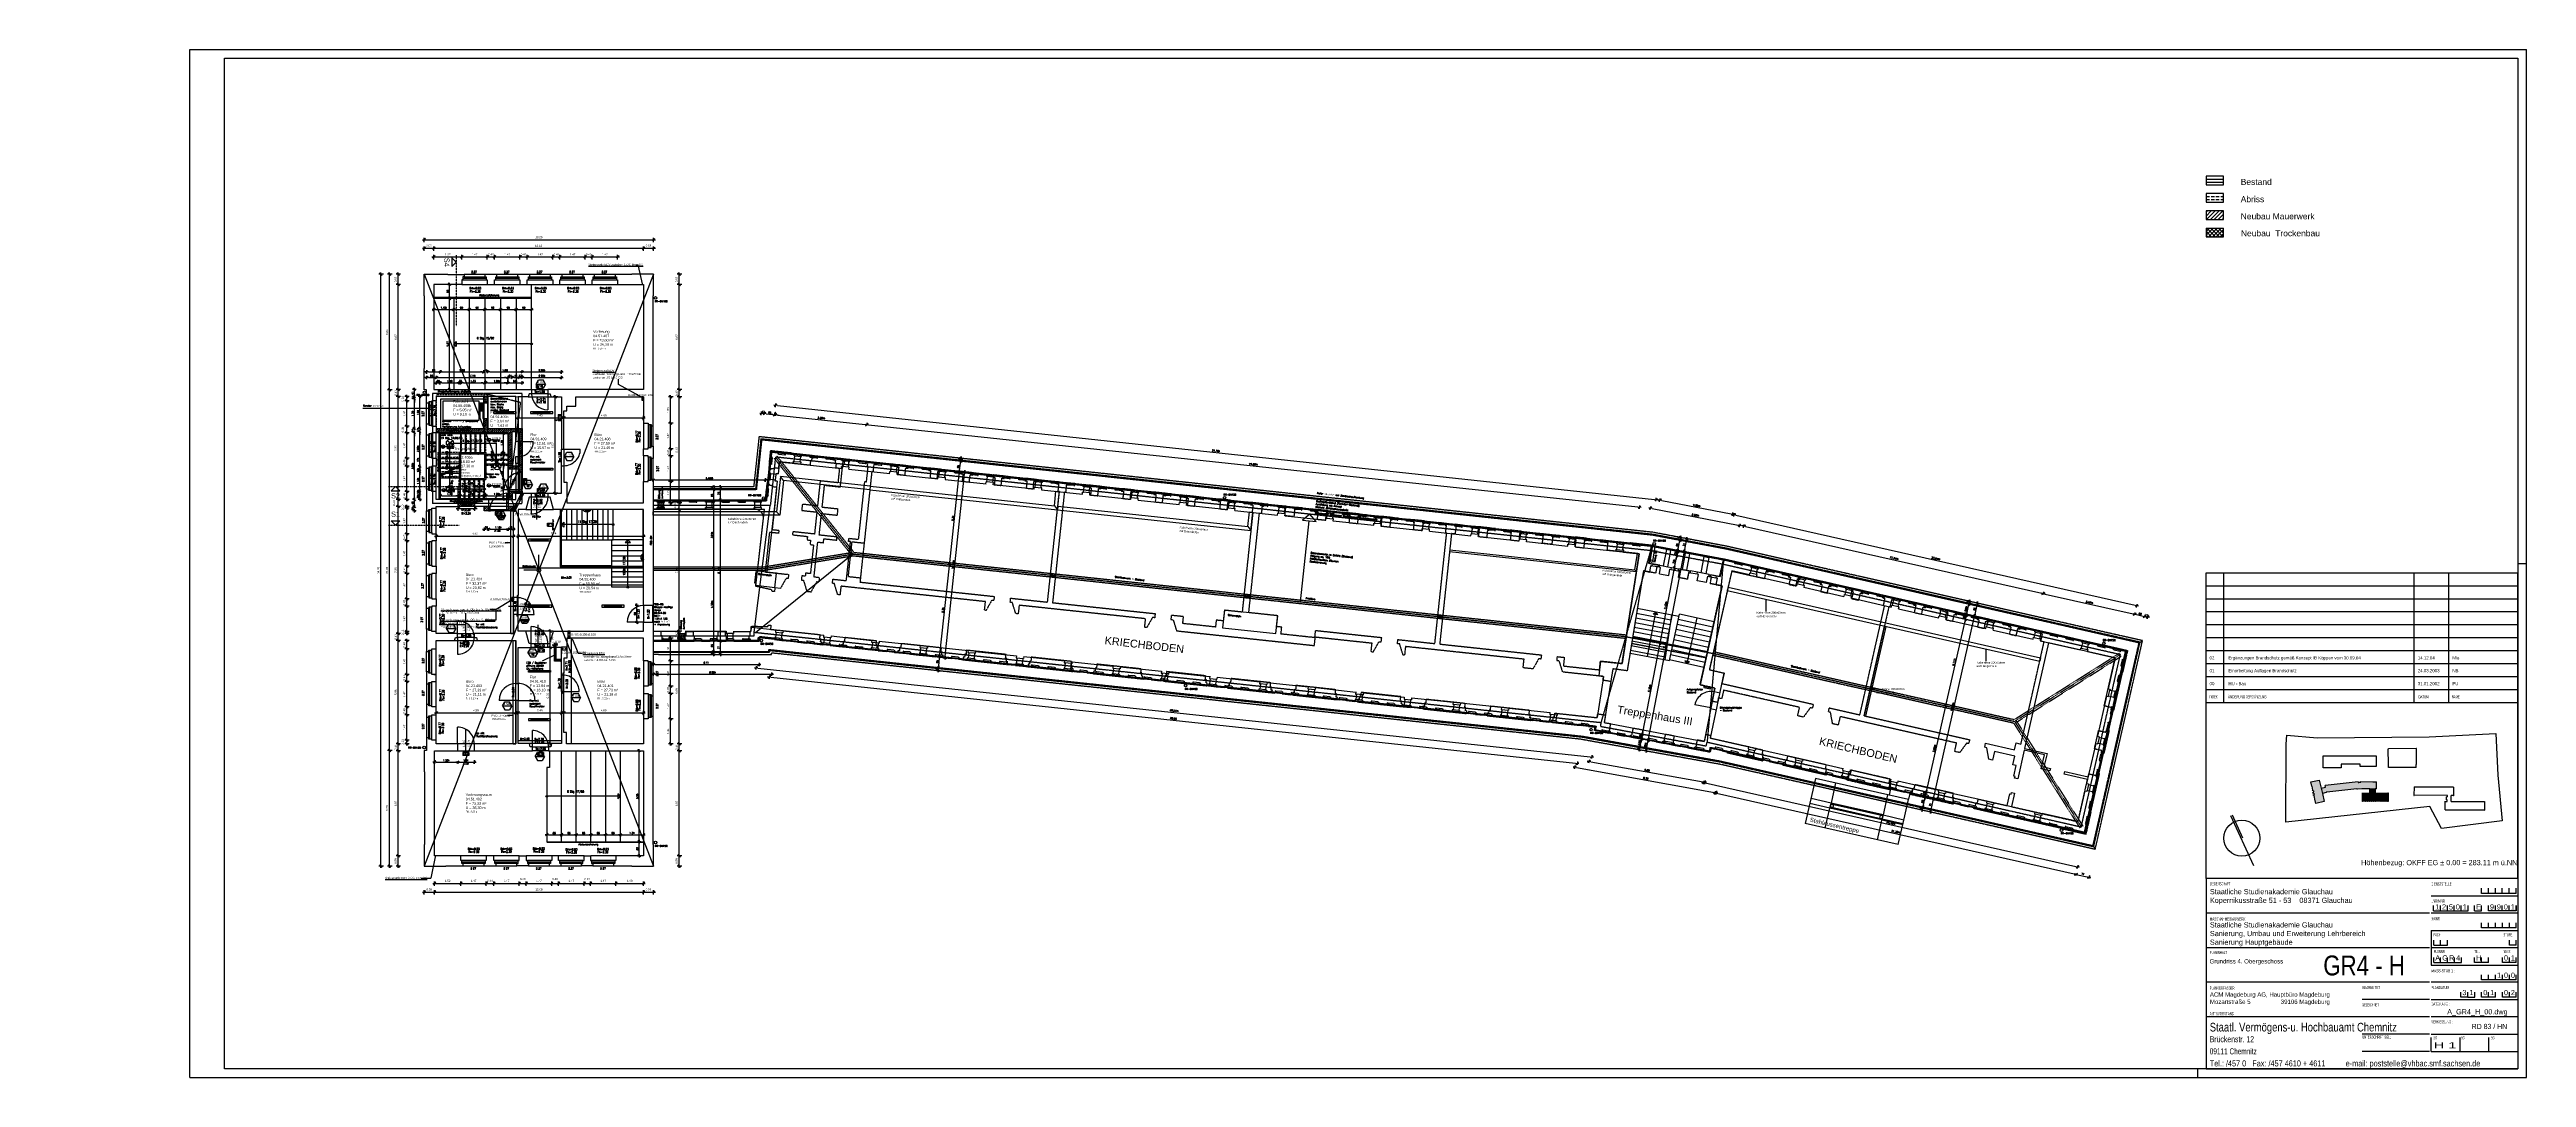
# Paper-space layout 'AFU-100' of a CAD drawing. Header units: metres. Extents: x -127 to 1304, y 4 to 598.
# The model-space entities are those that its viewports show. They can reach past a viewport. Long polylines and large blocks are cut down to what shows.
import ezdxf
from ezdxf.enums import TextEntityAlignment as Align

# ---------------------------------------------------------------- set-up
doc = ezdxf.new("R2010")
doc.units = ezdxf.units.M
doc.header["$LTSCALE"] = 0.03
for name, pattern in [('AUSGEZOGEN', [0]), ('DOT', [0]), ('GESTRICHELT', [9, 6, -3]), ('STRICHLINIE', [19.05, 12.7, -6.35])]:
    doc.linetypes.add(name, pattern=pattern)
doc.layers.get('0').update_dxf_attribs({"linetype": 'CONTINUOUS'})
doc.layers.get('Defpoints').update_dxf_attribs({"linetype": 'CONTINUOUS'})
for name, color, linetype in [('1_Legende', 7, 'CONTINUOUS'), ('1_Plankopf', 7, 'CONTINUOUS'), ('1_Planrahman', 7, 'CONTINUOUS'), ('A_abriss', 44, '_ABBRUCH'), ('A_ansicht', 9, 'CONTINUOUS'), ('A_Aufzug', 3, 'CONTINUOUS'), ('A_bemaßung', 2, 'CONTINUOUS'), ('A_BRANDSCHUTZ', 10, 'CONTINUOUS'), ('A_EINFÜGEPUNKT', 2, 'CONTINUOUS'), ('A_fenster', 7, 'CONTINUOUS'), ('A_Gitterrost', 3, 'CONTINUOUS'), ('A_höhen', 3, 'CONTINUOUS'), ('A_NR_TÜR', 1, 'CONTINUOUS'), ('A_poly', 255, 'CONTINUOUS'), ('A_räume', 5, 'CONTINUOUS'), ('A_schraffur', 10, 'CONTINUOUS'), ('A_Stahl', 5, 'CONTINUOUS'), ('A_TECHNOLOGIE', 7, 'CONTINUOUS'), ('A_text', 2, 'CONTINUOUS'), ('A_treppe', 3, 'CONTINUOUS'), ('A_TREPPE_NEU', 3, 'CONTINUOUS'), ('A_treppe_V2', 3, 'CONTINUOUS'), ('A_trockenbau', 2, 'CONTINUOUS'), ('A_Tuer_neu', 1, 'CONTINUOUS'), ('A_Tuernummern', 1, 'CONTINUOUS'), ('A_TXT-TUER', 1, 'CONTINUOUS'), ('A_türen', 9, 'CONTINUOUS'), ('A_verdeckt', 8, 'STRICHLINIE'), ('A_wände', 6, 'CONTINUOUS'), ('A_WÄNDE_NEU', 6, 'CONTINUOUS'), ('ANSICHT', 1, 'CONTINUOUS'), ('CKMA0002', 7, 'CONTINUOUS'), ('E__DURCHBR', 2, 'CONTINUOUS'), ('E__LEUCHTEN', 6, 'AUSGEZOGEN'), ('E__SYM3DPOS', 2, 'AUSGEZOGEN'), ('E__VERSYS', 2, 'AUSGEZOGEN')]:
    doc.layers.add(name, color=color, linetype=linetype)
doc.layers.get('A_poly').freeze()
doc.styles.add('ARIAL', font='ARIAL.TTF')
doc.styles.add('ARIAL-F', font='ARIALBD.TTF', dxfattribs={"width": 0.8, "height": 1.15})
doc.styles.add('arial-n', font='ARIALN.TTF')
doc.styles.add('BOLDSIMP_FNT', font='TXT', dxfattribs={"height": 1})
doc.styles.add('ISO9', font='iso8.shx', dxfattribs={"height": 0.12})
doc.styles.add('NORM', font='simplex.shx', dxfattribs={"width": 0.7, "bigfont": 'bigfont.shx'})
doc.styles.add('PITSIMP8', font='PITSIMP8.SHX')
doc.styles.add('SIMPLEX', font='simplex.shx', dxfattribs={"height": 0.1})
doc.styles.get("Standard").update_dxf_attribs({"font": 'ARIAL.TTF', "height": 1})
doc.linetypes.add('_ABBRUCH', pattern='A,25,[101,cadkon.shx,S=3.5,R=0,X=0,Y=0],25', length=50)
doc.dimstyles.get("Standard").update_dxf_attribs({"dimtxt": 0.18, "dimasz": 0.18, "dimexe": 0.18, "dimexo": 0.0625, "dimgap": 0.09, "dimtad": 0, "dimtih": 1, "dimtoh": 1, "dimzin": 0, "dimdsep": 46, "dimlunit": 3, "dimtxsty": 'Standard', "dimcen": 0.09, "dimadec": 0, "dimazin": 0, "dimtfac": 1, "dimtofl": 0, "dimtmove": 2, "dimatfit": 3, "dimfxl": 1, "dimtolj": 1, "dimtzin": 0, "dimarcsym": 0})

# ---------------------------------------------------------------- blocks, each defined once
blk = doc.blocks.new('A$C699961ED')
at = {"layer": '1_Plankopf', "linetype": 'Continuous', "insert": (1.6, 8.4), "char_height": 2.5, "width": 81.002, "attachment_point": 1}
blk.add_mtext('\\fArial|b0|i0|c0|p34;ACM Magdeburg AG, Hauptbüro Magdeburg\\PMozartstraße 5                  39106 Magdeburg', dxfattribs=at)
blk = doc.blocks.new('SLASH1')
at = {"layer": 'A_bemaßung', "color": 2, "linetype": 'Continuous'}
for p, q in [((0.07663, 0.07663), (-0.07319, -0.07319)), ((0, -0.14068), (0, 0.11466))]:
    blk.add_line(p, q, dxfattribs=at)
blk = doc.blocks.new('Aufzug')
at = {"layer": 'A_Aufzug', "color": 1, "linetype": 'GESTRICHELT'}
for p, q in [((2.74, 0.24), (-0.24, 0.24)), ((-0.24, 0.24), (-0.24, -1.94)), ((2.74, 0.03), (2.74, 0.24))]:
    blk.add_line(p, q, dxfattribs=at)
at = {"layer": 'A_Aufzug', "linetype": 'Continuous'}
for p, q in [((2.5, 0), (0, 0)), ((0, 0), (0, -1.7)), ((2.5, -1.7), (2.5, 0)), ((2.74, -1.94), (2.74, 0.03)), ((2.24, -0.12), (0.14, -0.12)), ((0.14, -0.12), (0.14, -1.22)), ((0.14, -1.22), (2.24, -1.22)), ((2.24, -1.22), (2.24, -0.12)), ((2.3, -0.23), (2.24, -0.23)), ((2.3, -0.68), (2.24, -0.68)), ((2.24, -0.68), (2.24, -1.13)), ((2.24, -1.13), (2.3, -1.13)), ((2.3, -0.23), (2.3, -0.68)), ((2.36, -0.23), (2.3, -0.23)), ((2.3, -1.13), (2.3, -0.68)), ((2.3, -0.68), (2.36, -0.68)), ((2.36, -0.68), (2.36, -0.23)), ((2.38, -0.23), (2.38, -0.68)), ((2.44, -0.23), (2.38, -0.23)), ((2.38, -0.68), (2.44, -0.68)), ((2.44, -0.68), (2.44, -0.23)), ((2.44, -0.23), (2.5, -0.23)), ((2.44, -0.68), (2.44, -1.13)), ((2.5, -0.68), (2.44, -0.68)), ((2.44, -1.13), (2.5, -1.13)), ((2.74, -0.23), (2.5, -0.23)), ((2.5, -1.13), (2.74, -1.13)), ((-0.24, -1.94), (2.74, -1.94)), ((0, -1.7), (2.5, -1.7))]:
    blk.add_line(p, q, dxfattribs=at)
blk = doc.blocks.new('DIMCROSS')
at = {"color": 0, "linetype": 'ByBlock'}
blk.add_line((-1, 0), (1, 0), dxfattribs=at)
at = {"linetype": 'ByBlock'}
blk.add_line((-0.707107, -0.707107), (0.707107, 0.707107), dxfattribs=at)
blk = doc.blocks.new('*D15')
at = {"layer": 'CKMA0002', "color": 1, "linetype": 'Continuous', "lineweight": -2}
for p, q in [((-3.93, 7.83), (-3.93, 8.03)), ((-3.83, 7.93), (-3.23, 7.93)), ((-3.13, 7.88), (-3.13, 8.03))]:
    blk.add_line(p, q, dxfattribs=at)
at = {"layer": 'Defpoints', "color": 0, "linetype": 'Continuous'}
for p in [(-3.13, 7.93), (-3.93, 6.32), (-3.13, 6.37)]:
    blk.add_point(p, dxfattribs=at)
at = {"layer": 'CKMA0002', "color": 1, "linetype": 'Continuous', "lineweight": -2, "xscale": 0.1, "yscale": 0.1, "zscale": 0.1}
for p, rotation in [((-3.93, 7.93), 180.0000000000903), ((-3.13, 7.93), 9.032775295356387e-11)]:
    blk.add_blockref('DIMCROSS', p, dxfattribs=dict(at, rotation=rotation))
at = {"layer": 'CKMA0002', "color": 3, "linetype": 'Continuous', "insert": (-3.53, 8.03), "char_height": 0.1, "attachment_point": 5, "style": 'SIMPLEX'}
blk.add_mtext('\\A1;80{\\A1\\H0.7x\\S;}', dxfattribs=at)
blk = doc.blocks.new('*D16')
at = {"layer": 'CKMA0002', "color": 1, "linetype": 'Continuous', "lineweight": -2}
for p, q in [((-3.03, 7.93), (-0.73, 7.93)), ((-0.63, 7.88), (-0.63, 8.03))]:
    blk.add_line(p, q, dxfattribs=at)
at = {"layer": 'Defpoints', "color": 0, "linetype": 'Continuous'}
for p in [(-0.63, 7.93), (-3.13, 6.37), (-0.63, 6.32)]:
    blk.add_point(p, dxfattribs=at)
at = {"layer": 'CKMA0002', "color": 1, "linetype": 'Continuous', "lineweight": -2, "xscale": 0.1, "yscale": 0.1, "zscale": 0.1}
for p, rotation in [((-3.13, 7.93), 180.0000000000903), ((-0.63, 7.93), 9.032775295356387e-11)]:
    blk.add_blockref('DIMCROSS', p, dxfattribs=dict(at, rotation=rotation))
at = {"layer": 'CKMA0002', "color": 3, "linetype": 'Continuous', "insert": (-1.88, 8.03), "char_height": 0.1, "attachment_point": 5, "style": 'SIMPLEX'}
blk.add_mtext('\\A1;2.50{\\A1\\H0.7x\\S;}', dxfattribs=at)
blk = doc.blocks.new('*D17')
at = {"layer": 'CKMA0002', "color": 1, "linetype": 'Continuous', "lineweight": -2}
for p, q in [((-0.73, 7.93), (-0.83, 7.93)), ((-0.39, 7.88), (-0.39, 8.03)), ((-0.29, 7.93), (-0.19, 7.93))]:
    blk.add_line(p, q, dxfattribs=at)
at = {"layer": 'Defpoints', "color": 0, "linetype": 'Continuous'}
for p in [(-0.39, 7.93), (-0.63, 6.32), (-0.39, 6.28)]:
    blk.add_point(p, dxfattribs=at)
at = {"layer": 'CKMA0002', "color": 1, "linetype": 'Continuous', "lineweight": -2, "xscale": 0.1, "yscale": 0.1, "zscale": 0.1}
for p, rotation in [((-0.63, 7.93), 9.032775295356387e-11), ((-0.39, 7.93), 180.0000000000903)]:
    blk.add_blockref('DIMCROSS', p, dxfattribs=dict(at, rotation=rotation))
at = {"layer": 'CKMA0002', "color": 3, "linetype": 'Continuous', "insert": (-0.51, 8.03), "char_height": 0.1, "attachment_point": 5, "style": 'SIMPLEX'}
blk.add_mtext('\\A1;24{\\A1\\H0.7x\\S;}', dxfattribs=at)
blk = doc.blocks.new('*D18')
at = {"layer": 'CKMA0002', "color": 1, "linetype": 'Continuous', "lineweight": -2}
for p, q in [((-0.29, 7.93), (1.49, 7.93)), ((1.59, 7.88), (1.59, 8.03))]:
    blk.add_line(p, q, dxfattribs=at)
at = {"layer": 'Defpoints', "color": 0, "linetype": 'Continuous'}
for p in [(1.59, 7.93), (-0.39, 6.28), (1.59, 4.67)]:
    blk.add_point(p, dxfattribs=at)
at = {"layer": 'CKMA0002', "color": 1, "linetype": 'Continuous', "lineweight": -2, "xscale": 0.1, "yscale": 0.1, "zscale": 0.1}
for p, rotation in [((-0.39, 7.93), 180.0000000000903), ((1.59, 7.93), 9.032775295356387e-11)]:
    blk.add_blockref('DIMCROSS', p, dxfattribs=dict(at, rotation=rotation))
at = {"layer": 'CKMA0002', "color": 3, "linetype": 'Continuous', "insert": (0.6, 8.03), "char_height": 0.1, "attachment_point": 5, "style": 'SIMPLEX'}
blk.add_mtext('\\A1;1.98{\\A1\\H0.7x\\S;}', dxfattribs=at)
blk = doc.blocks.new('*D19')
at = {"layer": 'CKMA0002', "color": 1, "linetype": 'Continuous', "lineweight": -2}
for p, q in [((1.69, 7.93), (3.75, 7.93)), ((3.85, 7.83), (3.85, 8.03))]:
    blk.add_line(p, q, dxfattribs=at)
at = {"layer": 'Defpoints', "color": 0, "linetype": 'Continuous'}
for p in [(3.85, 7.93), (1.59, 4.67), (3.85, 4.67)]:
    blk.add_point(p, dxfattribs=at)
at = {"layer": 'CKMA0002', "color": 1, "linetype": 'Continuous', "lineweight": -2, "xscale": 0.1, "yscale": 0.1, "zscale": 0.1}
for p, rotation in [((1.59, 7.93), 180.0000000000903), ((3.85, 7.93), 9.032775295356387e-11)]:
    blk.add_blockref('DIMCROSS', p, dxfattribs=dict(at, rotation=rotation))
at = {"layer": 'CKMA0002', "color": 3, "linetype": 'Continuous', "insert": (2.72, 8.03), "char_height": 0.1, "attachment_point": 5, "style": 'SIMPLEX'}
blk.add_mtext('\\A1;2.26{\\A1\\H0.7x\\S5;}', dxfattribs=at)
blk = doc.blocks.new('*D21')
at = {"layer": 'CKMA0002', "color": 1, "linetype": 'Continuous', "lineweight": -2}
for p, q in [((-3.93, 7.51), (-3.93, 7.71)), ((-3.83, 7.61), (-3.47, 7.61)), ((-3.37, 7.56), (-3.37, 7.71))]:
    blk.add_line(p, q, dxfattribs=at)
at = {"layer": 'Defpoints', "color": 0, "linetype": 'Continuous'}
for p in [(-3.37, 7.61), (-3.93, 2.67), (-3.37, 2.72)]:
    blk.add_point(p, dxfattribs=at)
at = {"layer": 'CKMA0002', "color": 1, "linetype": 'Continuous', "lineweight": -2, "xscale": 0.1, "yscale": 0.1, "zscale": 0.1}
for p, rotation in [((-3.93, 7.61), 180.0000000000903), ((-3.37, 7.61), 9.032775295356387e-11)]:
    blk.add_blockref('DIMCROSS', p, dxfattribs=dict(at, rotation=rotation))
at = {"layer": 'CKMA0002', "color": 3, "linetype": 'Continuous', "insert": (-3.65, 7.71), "char_height": 0.1, "attachment_point": 5, "style": 'SIMPLEX'}
blk.add_mtext('\\A1;56{\\A1\\H0.7x\\S;}', dxfattribs=at)
blk = doc.blocks.new('*D22')
at = {"layer": 'CKMA0002', "color": 1, "linetype": 'Continuous', "lineweight": -2}
for p, q in [((-3.27, 7.61), (0.67, 7.61)), ((0.77, 7.43), (0.77, 7.71))]:
    blk.add_line(p, q, dxfattribs=at)
at = {"layer": 'Defpoints', "color": 0, "linetype": 'Continuous'}
for p in [(0.77, 7.61), (-3.37, 2.72), (0.77, 2.31)]:
    blk.add_point(p, dxfattribs=at)
at = {"layer": 'CKMA0002', "color": 1, "linetype": 'Continuous', "lineweight": -2, "xscale": 0.1, "yscale": 0.1, "zscale": 0.1}
for p, rotation in [((-3.37, 7.61), 180.0000000000903), ((0.77, 7.61), 9.032775295356387e-11)]:
    blk.add_blockref('DIMCROSS', p, dxfattribs=dict(at, rotation=rotation))
at = {"layer": 'CKMA0002', "color": 3, "linetype": 'Continuous', "insert": (-1.3, 7.71), "char_height": 0.1, "attachment_point": 5, "style": 'SIMPLEX'}
blk.add_mtext('\\A1;4.14{\\A1\\H0.7x\\S5;}', dxfattribs=at)
blk = doc.blocks.new('*D23')
at = {"layer": 'CKMA0002', "color": 1, "linetype": 'Continuous', "lineweight": -2}
for p, q in [((0.67, 7.61), (0.57, 7.61)), ((1.01, 7.56), (1.01, 7.71)), ((1.11, 7.61), (1.21, 7.61))]:
    blk.add_line(p, q, dxfattribs=at)
at = {"layer": 'Defpoints', "color": 0, "linetype": 'Continuous'}
for p in [(1.01, 7.61), (0.77, 2.31), (1.01, 2.81)]:
    blk.add_point(p, dxfattribs=at)
at = {"layer": 'CKMA0002', "color": 1, "linetype": 'Continuous', "lineweight": -2, "xscale": 0.1, "yscale": 0.1, "zscale": 0.1}
for p, rotation in [((0.77, 7.61), 9.032775295356387e-11), ((1.01, 7.61), 180.0000000000903)]:
    blk.add_blockref('DIMCROSS', p, dxfattribs=dict(at, rotation=rotation))
at = {"layer": 'CKMA0002', "color": 3, "linetype": 'Continuous', "insert": (0.89, 7.71), "char_height": 0.1, "attachment_point": 5, "style": 'SIMPLEX'}
blk.add_mtext('\\A1;24{\\A1\\H0.7x\\S;}', dxfattribs=at)
blk = doc.blocks.new('*D24')
at = {"layer": 'CKMA0002', "color": 1, "linetype": 'Continuous', "lineweight": -2}
for p, q in [((1.11, 7.61), (1.31, 7.61)), ((1.41, 7.56), (1.41, 7.71))]:
    blk.add_line(p, q, dxfattribs=at)
at = {"layer": 'Defpoints', "color": 0, "linetype": 'Continuous'}
for p in [(1.41, 7.61), (1.01, 2.81), (1.41, 2.31)]:
    blk.add_point(p, dxfattribs=at)
at = {"layer": 'CKMA0002', "color": 1, "linetype": 'Continuous', "lineweight": -2, "xscale": 0.1, "yscale": 0.1, "zscale": 0.1}
for p, rotation in [((1.01, 7.61), 180.0000000000903), ((1.41, 7.61), 9.032775295356387e-11)]:
    blk.add_blockref('DIMCROSS', p, dxfattribs=dict(at, rotation=rotation))
at = {"layer": 'CKMA0002', "color": 3, "linetype": 'Continuous', "insert": (1.21, 7.71), "char_height": 0.1, "attachment_point": 5, "style": 'SIMPLEX'}
blk.add_mtext('\\A1;40{\\A1\\H0.7x\\S;}', dxfattribs=at)
blk = doc.blocks.new('*D25')
at = {"layer": 'CKMA0002', "color": 1, "linetype": 'Continuous', "lineweight": -2}
for p, q in [((1.31, 7.61), (1.21, 7.61)), ((1.59, 7.56), (1.59, 7.71)), ((1.69, 7.61), (1.79, 7.61))]:
    blk.add_line(p, q, dxfattribs=at)
at = {"layer": 'Defpoints', "color": 0, "linetype": 'Continuous'}
for p in [(1.59, 7.61), (1.41, 2.31), (1.59, 2.31)]:
    blk.add_point(p, dxfattribs=at)
at = {"layer": 'CKMA0002', "color": 1, "linetype": 'Continuous', "lineweight": -2, "xscale": 0.1, "yscale": 0.1, "zscale": 0.1}
for p, rotation in [((1.41, 7.61), 9.032775295356387e-11), ((1.59, 7.61), 180.0000000000903)]:
    blk.add_blockref('DIMCROSS', p, dxfattribs=dict(at, rotation=rotation))
at = {"layer": 'CKMA0002', "color": 3, "linetype": 'Continuous', "insert": (1.5, 7.71), "char_height": 0.1, "attachment_point": 5, "style": 'SIMPLEX'}
blk.add_mtext('\\A1;17{\\A1\\H0.7x\\S5;}', dxfattribs=at)
blk = doc.blocks.new('*D26')
at = {"layer": 'CKMA0002', "color": 1, "linetype": 'Continuous', "lineweight": -2}
for p, q in [((1.69, 7.61), (3.75, 7.61)), ((3.85, 7.51), (3.85, 7.71))]:
    blk.add_line(p, q, dxfattribs=at)
at = {"layer": 'Defpoints', "color": 0, "linetype": 'Continuous'}
for p in [(3.85, 7.61), (1.59, 2.31), (3.85, 2.26)]:
    blk.add_point(p, dxfattribs=at)
at = {"layer": 'CKMA0002', "color": 1, "linetype": 'Continuous', "lineweight": -2, "xscale": 0.1, "yscale": 0.1, "zscale": 0.1}
for p, rotation in [((1.59, 7.61), 180.0000000000903), ((3.85, 7.61), 9.032775295356387e-11)]:
    blk.add_blockref('DIMCROSS', p, dxfattribs=dict(at, rotation=rotation))
at = {"layer": 'CKMA0002', "color": 3, "linetype": 'Continuous', "insert": (2.72, 7.71), "char_height": 0.1, "attachment_point": 5, "style": 'SIMPLEX'}
blk.add_mtext('\\A1;2.26{\\A1\\H0.7x\\S5;}', dxfattribs=at)
blk = doc.blocks.new('*D27')
at = {"layer": 'CKMA0002', "color": 1, "linetype": 'Continuous', "lineweight": -2}
for p, q in [((-4.59, 0.16), (-4.74, 0.16)), ((-4.54, -0.09), (-4.74, -0.09)), ((-4.64, -0.09), (-4.64, -0.09)), ((-4.64, -0.09), (-4.64, -0.09))]:
    blk.add_line(p, q, dxfattribs=at)
at = {"layer": 'Defpoints', "color": 0, "linetype": 'Continuous'}
for p in [(-4.64, 0.16), (-3.02, 0.16), (-2.97, -0.09)]:
    blk.add_point(p, dxfattribs=at)
at = {"layer": 'CKMA0002', "color": 1, "linetype": 'Continuous', "lineweight": -2, "xscale": 0.1, "yscale": 0.1, "zscale": 0.1}
for p, rotation in [((-4.64, 0.16), 269.9999999999996), ((-4.64, -0.09), 89.99999999999964)]:
    blk.add_blockref('DIMCROSS', p, dxfattribs=dict(at, rotation=rotation))
at = {"layer": 'CKMA0002', "color": 3, "linetype": 'Continuous', "insert": (-4.74, 0.04), "char_height": 0.1, "attachment_point": 5, "rotation": 90, "style": 'SIMPLEX'}
blk.add_mtext('\\A1;25{\\A1\\H0.7x\\S;}', dxfattribs=at)
blk = doc.blocks.new('*D28')
at = {"layer": 'CKMA0002', "color": 1, "linetype": 'Continuous', "lineweight": -2}
for p, q in [((-4.59, 0.56), (-4.74, 0.56)), ((-4.64, 0.26), (-4.64, 0.46))]:
    blk.add_line(p, q, dxfattribs=at)
at = {"layer": 'Defpoints', "color": 0, "linetype": 'Continuous'}
for p in [(-4.64, 0.56), (-3.02, 0.56), (-3.02, 0.16)]:
    blk.add_point(p, dxfattribs=at)
at = {"layer": 'CKMA0002', "color": 1, "linetype": 'Continuous', "lineweight": -2, "xscale": 0.1, "yscale": 0.1, "zscale": 0.1}
for p, rotation in [((-4.64, 0.56), 89.99999999999964), ((-4.64, 0.16), 269.9999999999996)]:
    blk.add_blockref('DIMCROSS', p, dxfattribs=dict(at, rotation=rotation))
at = {"layer": 'CKMA0002', "color": 3, "linetype": 'Continuous', "insert": (-4.74, 0.36), "char_height": 0.1, "attachment_point": 5, "rotation": 90, "style": 'SIMPLEX'}
blk.add_mtext('\\A1;40{\\A1\\H0.7x\\S;}', dxfattribs=at)
blk = doc.blocks.new('*D29')
at = {"layer": 'CKMA0002', "color": 1, "linetype": 'Continuous', "lineweight": -2}
for p, q in [((-4.59, 4.43), (-4.74, 4.43)), ((-4.64, 0.66), (-4.64, 4.33))]:
    blk.add_line(p, q, dxfattribs=at)
at = {"layer": 'Defpoints', "color": 0, "linetype": 'Continuous'}
for p in [(-4.64, 4.43), (-1.35, 4.43), (-3.02, 0.56)]:
    blk.add_point(p, dxfattribs=at)
at = {"layer": 'CKMA0002', "color": 1, "linetype": 'Continuous', "lineweight": -2, "xscale": 0.1, "yscale": 0.1, "zscale": 0.1}
for p, rotation in [((-4.64, 4.43), 89.99999999999964), ((-4.64, 0.56), 269.9999999999996)]:
    blk.add_blockref('DIMCROSS', p, dxfattribs=dict(at, rotation=rotation))
at = {"layer": 'CKMA0002', "color": 3, "linetype": 'Continuous', "insert": (-4.74, 2.49), "char_height": 0.1, "attachment_point": 5, "rotation": 90, "style": 'SIMPLEX'}
blk.add_mtext('\\A1;3.86{\\A1\\H0.7x\\S5;}', dxfattribs=at)
blk = doc.blocks.new('*D30')
at = {"layer": 'CKMA0002', "color": 1, "linetype": 'Continuous', "lineweight": -2}
for p, q in [((-4.59, 4.67), (-4.74, 4.67)), ((-4.64, 4.77), (-4.64, 4.87)), ((-4.64, 4.33), (-4.64, 4.23))]:
    blk.add_line(p, q, dxfattribs=at)
at = {"layer": 'Defpoints', "color": 0, "linetype": 'Continuous'}
for p in [(-4.64, 4.67), (-1.35, 4.43), (-1.34, 4.67)]:
    blk.add_point(p, dxfattribs=at)
at = {"layer": 'CKMA0002', "color": 1, "linetype": 'Continuous', "lineweight": -2, "xscale": 0.1, "yscale": 0.1, "zscale": 0.1}
for p, rotation in [((-4.64, 4.67), 269.9999999999996), ((-4.64, 4.43), 89.99999999999964)]:
    blk.add_blockref('DIMCROSS', p, dxfattribs=dict(at, rotation=rotation))
at = {"layer": 'CKMA0002', "color": 3, "linetype": 'Continuous', "insert": (-4.74, 4.55), "char_height": 0.1, "attachment_point": 5, "rotation": 90, "style": 'SIMPLEX'}
blk.add_mtext('\\A1;24{\\A1\\H0.7x\\S;}', dxfattribs=at)
blk = doc.blocks.new('*D31')
at = {"layer": 'CKMA0002', "color": 1, "linetype": 'Continuous', "lineweight": -2}
for p, q in [((-4.59, 6.37), (-4.74, 6.37)), ((-4.64, 4.77), (-4.64, 6.27))]:
    blk.add_line(p, q, dxfattribs=at)
at = {"layer": 'Defpoints', "color": 0, "linetype": 'Continuous'}
for p in [(-4.64, 6.37), (-2.8, 6.37), (-1.34, 4.67)]:
    blk.add_point(p, dxfattribs=at)
at = {"layer": 'CKMA0002', "color": 1, "linetype": 'Continuous', "lineweight": -2, "xscale": 0.1, "yscale": 0.1, "zscale": 0.1}
for p, rotation in [((-4.64, 6.37), 89.99999999999964), ((-4.64, 4.67), 269.9999999999996)]:
    blk.add_blockref('DIMCROSS', p, dxfattribs=dict(at, rotation=rotation))
at = {"layer": 'CKMA0002', "color": 3, "linetype": 'Continuous', "insert": (-4.74, 5.52), "char_height": 0.1, "attachment_point": 5, "rotation": 90, "style": 'SIMPLEX'}
blk.add_mtext('\\A1;1.70{\\A1\\H0.7x\\S;}', dxfattribs=at)
blk = doc.blocks.new('*D32')
at = {"layer": 'CKMA0002', "color": 1, "linetype": 'Continuous', "lineweight": -2}
for p, q in [((-4.59, 6.51), (-4.74, 6.51)), ((-4.64, 6.61), (-4.64, 6.71)), ((-4.64, 6.27), (-4.64, 6.17))]:
    blk.add_line(p, q, dxfattribs=at)
at = {"layer": 'Defpoints', "color": 0, "linetype": 'Continuous'}
for p in [(-4.64, 6.51), (-2.8, 6.51), (-2.8, 6.37)]:
    blk.add_point(p, dxfattribs=at)
at = {"layer": 'CKMA0002', "color": 1, "linetype": 'Continuous', "lineweight": -2, "xscale": 0.1, "yscale": 0.1, "zscale": 0.1}
for p, rotation in [((-4.64, 6.51), 269.9999999999996), ((-4.64, 6.37), 89.99999999999964)]:
    blk.add_blockref('DIMCROSS', p, dxfattribs=dict(at, rotation=rotation))
at = {"layer": 'CKMA0002', "color": 3, "linetype": 'Continuous', "insert": (-4.74, 6.44), "char_height": 0.1, "attachment_point": 5, "rotation": 90, "style": 'SIMPLEX'}
blk.add_mtext('\\A1;14{\\A1\\H0.7x\\S;}', dxfattribs=at)
blk = doc.blocks.new('*D33')
at = {"layer": 'CKMA0002', "color": 1, "linetype": 'Continuous', "lineweight": -2}
for p, q in [((-4.54, 6.92), (-4.74, 6.92)), ((-4.64, 6.61), (-4.64, 6.82))]:
    blk.add_line(p, q, dxfattribs=at)
at = {"layer": 'Defpoints', "color": 0, "linetype": 'Continuous'}
for p in [(-4.64, 6.92), (-2.8, 6.92), (-2.8, 6.51)]:
    blk.add_point(p, dxfattribs=at)
at = {"layer": 'CKMA0002', "color": 1, "linetype": 'Continuous', "lineweight": -2, "xscale": 0.1, "yscale": 0.1, "zscale": 0.1}
for p, rotation in [((-4.64, 6.92), 89.99999999999964), ((-4.64, 6.51), 269.9999999999996)]:
    blk.add_blockref('DIMCROSS', p, dxfattribs=dict(at, rotation=rotation))
at = {"layer": 'CKMA0002', "color": 3, "linetype": 'Continuous', "insert": (-4.74, 6.71), "char_height": 0.1, "attachment_point": 5, "rotation": 90, "style": 'SIMPLEX'}
blk.add_mtext('\\A1;41{\\A1\\H0.7x\\S;}', dxfattribs=at)
blk = doc.blocks.new('*D34')
at = {"layer": 'CKMA0002', "color": 1, "linetype": 'Continuous', "lineweight": -2}
for p, q in [((-4.28, 0.93), (-4.43, 0.93)), ((-4.23, 0.56), (-4.43, 0.56)), ((-4.33, 0.66), (-4.33, 0.83))]:
    blk.add_line(p, q, dxfattribs=at)
at = {"layer": 'Defpoints', "color": 0, "linetype": 'Continuous'}
for p in [(-4.33, 0.93), (1.59, 0.93), (1.64, 0.56)]:
    blk.add_point(p, dxfattribs=at)
at = {"layer": 'CKMA0002', "color": 1, "linetype": 'Continuous', "lineweight": -2, "xscale": 0.1, "yscale": 0.1, "zscale": 0.1}
for p, rotation in [((-4.33, 0.93), 89.99999999999964), ((-4.33, 0.56), 269.9999999999996)]:
    blk.add_blockref('DIMCROSS', p, dxfattribs=dict(at, rotation=rotation))
at = {"layer": 'CKMA0002', "color": 3, "linetype": 'Continuous', "insert": (-4.43, 0.74), "char_height": 0.1, "attachment_point": 5, "rotation": 90, "style": 'SIMPLEX'}
blk.add_mtext('\\A1;36{\\A1\\H0.7x\\S5;}', dxfattribs=at)
blk = doc.blocks.new('*D35')
at = {"layer": 'CKMA0002', "color": 1, "linetype": 'Continuous', "lineweight": -2}
for p, q in [((-4.28, 1.05), (-4.43, 1.05)), ((-4.33, 1.15), (-4.33, 1.25)), ((-4.33, 0.83), (-4.33, 0.73))]:
    blk.add_line(p, q, dxfattribs=at)
at = {"layer": 'Defpoints', "color": 0, "linetype": 'Continuous'}
for p in [(-4.33, 1.05), (1.59, 1.05), (1.59, 0.93)]:
    blk.add_point(p, dxfattribs=at)
at = {"layer": 'CKMA0002', "color": 1, "linetype": 'Continuous', "lineweight": -2, "xscale": 0.1, "yscale": 0.1, "zscale": 0.1}
for p, rotation in [((-4.33, 1.05), 269.9999999999996), ((-4.33, 0.93), 89.99999999999964)]:
    blk.add_blockref('DIMCROSS', p, dxfattribs=dict(at, rotation=rotation))
at = {"layer": 'CKMA0002', "color": 3, "linetype": 'Continuous', "insert": (-4.43, 0.99), "char_height": 0.1, "attachment_point": 5, "rotation": 90, "style": 'SIMPLEX'}
blk.add_mtext('\\A1;12{\\A1\\H0.7x\\S5;}', dxfattribs=at)
blk = doc.blocks.new('*D36')
at = {"layer": 'CKMA0002', "color": 1, "linetype": 'Continuous', "lineweight": -2}
for p, q in [((-4.28, 2.19), (-4.43, 2.19)), ((-4.33, 1.15), (-4.33, 2.09))]:
    blk.add_line(p, q, dxfattribs=at)
at = {"layer": 'Defpoints', "color": 0, "linetype": 'Continuous'}
for p in [(-4.33, 2.19), (1.41, 2.19), (1.59, 1.05)]:
    blk.add_point(p, dxfattribs=at)
at = {"layer": 'CKMA0002', "color": 1, "linetype": 'Continuous', "lineweight": -2, "xscale": 0.1, "yscale": 0.1, "zscale": 0.1}
for p, rotation in [((-4.33, 2.19), 89.99999999999964), ((-4.33, 1.05), 269.9999999999996)]:
    blk.add_blockref('DIMCROSS', p, dxfattribs=dict(at, rotation=rotation))
at = {"layer": 'CKMA0002', "color": 3, "linetype": 'Continuous', "insert": (-4.43, 1.62), "char_height": 0.1, "attachment_point": 5, "rotation": 90, "style": 'SIMPLEX'}
blk.add_mtext('\\A1;1.13{\\A1\\H0.7x\\S5;}', dxfattribs=at)
blk = doc.blocks.new('*D37')
at = {"layer": 'CKMA0002', "color": 1, "linetype": 'Continuous', "lineweight": -2}
for p, q in [((-4.28, 2.31), (-4.43, 2.31)), ((-4.33, 2.41), (-4.33, 2.51)), ((-4.33, 2.09), (-4.33, 1.99))]:
    blk.add_line(p, q, dxfattribs=at)
at = {"layer": 'Defpoints', "color": 0, "linetype": 'Continuous'}
for p in [(-4.33, 2.31), (1.12, 2.31), (1.41, 2.19)]:
    blk.add_point(p, dxfattribs=at)
at = {"layer": 'CKMA0002', "color": 1, "linetype": 'Continuous', "lineweight": -2, "xscale": 0.1, "yscale": 0.1, "zscale": 0.1}
for p, rotation in [((-4.33, 2.31), 269.9999999999996), ((-4.33, 2.19), 89.99999999999964)]:
    blk.add_blockref('DIMCROSS', p, dxfattribs=dict(at, rotation=rotation))
at = {"layer": 'CKMA0002', "color": 3, "linetype": 'Continuous', "insert": (-4.43, 2.25), "char_height": 0.1, "attachment_point": 5, "rotation": 90, "style": 'SIMPLEX'}
blk.add_mtext('\\A1;12{\\A1\\H0.7x\\S5;}', dxfattribs=at)
blk = doc.blocks.new('*D38')
at = {"layer": 'CKMA0002', "color": 1, "linetype": 'Continuous', "lineweight": -2}
for p, q in [((-4.33, 2.59), (-4.33, 3)), ((-4.28, 2.49), (-4.43, 2.49)), ((-4.33, 2.21), (-4.33, 2.11))]:
    blk.add_line(p, q, dxfattribs=at)
at = {"layer": 'Defpoints', "color": 0, "linetype": 'Continuous'}
for p in [(-4.33, 2.49), (1.12, 2.49), (1.12, 2.31)]:
    blk.add_point(p, dxfattribs=at)
at = {"layer": 'CKMA0002', "color": 1, "linetype": 'Continuous', "lineweight": -2, "xscale": 0.1, "yscale": 0.1, "zscale": 0.1}
for p, rotation in [((-4.33, 2.49), 269.9999999999996), ((-4.33, 2.31), 89.99999999999964)]:
    blk.add_blockref('DIMCROSS', p, dxfattribs=dict(at, rotation=rotation))
at = {"layer": 'CKMA0002', "color": 3, "linetype": 'Continuous', "insert": (-4.43, 2.84), "char_height": 0.1, "attachment_point": 5, "rotation": 90, "style": 'SIMPLEX'}
blk.add_mtext('\\A1;17{\\A1\\H0.7x\\S5;}', dxfattribs=at)
blk = doc.blocks.new('*D39')
at = {"layer": 'CKMA0002', "color": 1, "linetype": 'Continuous', "lineweight": -2}
for p, q in [((-4.28, 4.49), (-4.43, 4.49)), ((-4.33, 2.59), (-4.33, 4.39))]:
    blk.add_line(p, q, dxfattribs=at)
at = {"layer": 'Defpoints', "color": 0, "linetype": 'Continuous'}
for p in [(-4.33, 4.49), (1.12, 4.49), (1.12, 2.49)]:
    blk.add_point(p, dxfattribs=at)
at = {"layer": 'CKMA0002', "color": 1, "linetype": 'Continuous', "lineweight": -2, "xscale": 0.1, "yscale": 0.1, "zscale": 0.1}
for p, rotation in [((-4.33, 4.49), 89.99999999999964), ((-4.33, 2.49), 269.9999999999996)]:
    blk.add_blockref('DIMCROSS', p, dxfattribs=dict(at, rotation=rotation))
at = {"layer": 'CKMA0002', "color": 3, "linetype": 'Continuous', "insert": (-4.43, 3.49), "char_height": 0.1, "attachment_point": 5, "rotation": 90, "style": 'SIMPLEX'}
blk.add_mtext('\\A1;2.00{\\A1\\H0.7x\\S5;}', dxfattribs=at)
blk = doc.blocks.new('*D40')
at = {"layer": 'CKMA0002', "color": 1, "linetype": 'Continuous', "lineweight": -2}
for p, q in [((-4.28, 4.67), (-4.43, 4.67)), ((-4.33, 4.77), (-4.33, 4.87)), ((-4.33, 4.39), (-4.33, 4.29))]:
    blk.add_line(p, q, dxfattribs=at)
at = {"layer": 'Defpoints', "color": 0, "linetype": 'Continuous'}
for p in [(-4.33, 4.67), (1.12, 4.49), (1.19, 4.67)]:
    blk.add_point(p, dxfattribs=at)
at = {"layer": 'CKMA0002', "color": 1, "linetype": 'Continuous', "lineweight": -2, "xscale": 0.1, "yscale": 0.1, "zscale": 0.1}
for p, rotation in [((-4.33, 4.67), 269.9999999999996), ((-4.33, 4.49), 89.99999999999964)]:
    blk.add_blockref('DIMCROSS', p, dxfattribs=dict(at, rotation=rotation))
at = {"layer": 'CKMA0002', "color": 3, "linetype": 'Continuous', "insert": (-4.43, 4.58), "char_height": 0.1, "attachment_point": 5, "rotation": 90, "style": 'SIMPLEX'}
blk.add_mtext('\\A1;17{\\A1\\H0.7x\\S5;}', dxfattribs=at)
blk = doc.blocks.new('*D41')
at = {"layer": 'CKMA0002', "color": 1, "linetype": 'Continuous', "lineweight": -2}
for p, q in [((-4.23, 6.51), (-4.43, 6.51)), ((-4.33, 4.77), (-4.33, 6.41))]:
    blk.add_line(p, q, dxfattribs=at)
at = {"layer": 'Defpoints', "color": 0, "linetype": 'Continuous'}
for p in [(-4.33, 6.51), (0.14, 6.51), (1.19, 4.67)]:
    blk.add_point(p, dxfattribs=at)
at = {"layer": 'CKMA0002', "color": 1, "linetype": 'Continuous', "lineweight": -2, "xscale": 0.1, "yscale": 0.1, "zscale": 0.1}
for p, rotation in [((-4.33, 6.51), 89.99999999999964), ((-4.33, 4.67), 269.9999999999996)]:
    blk.add_blockref('DIMCROSS', p, dxfattribs=dict(at, rotation=rotation))
at = {"layer": 'CKMA0002', "color": 3, "linetype": 'Continuous', "insert": (-4.43, 5.59), "char_height": 0.1, "attachment_point": 5, "rotation": 90, "style": 'SIMPLEX'}
blk.add_mtext('\\A1;1.84{\\A1\\H0.7x\\S;}', dxfattribs=at)
blk = doc.blocks.new('*D42')
at = {"layer": 'CKMA0002', "color": 1, "linetype": 'Continuous', "lineweight": -2}
for p, q in [((-0.6, -1.05), (-0.6, -1.25)), ((-0.6, -1.15), (-0.6, -1.15)), ((-0.6, -1.15), (-0.6, -1.15)), ((-0.36, -1.1), (-0.36, -1.25))]:
    blk.add_line(p, q, dxfattribs=at)
at = {"layer": 'Defpoints', "color": 0, "linetype": 'Continuous'}
for p in [(-0.6, -0.04), (-0.36, -0.09), (-0.36, -1.15)]:
    blk.add_point(p, dxfattribs=at)
at = {"layer": 'CKMA0002', "color": 1, "linetype": 'Continuous', "lineweight": -2, "xscale": 0.1, "yscale": 0.1, "zscale": 0.1}
for p, rotation in [((-0.6, -1.15), 359.9999999999991), ((-0.36, -1.15), 179.999999999999)]:
    blk.add_blockref('DIMCROSS', p, dxfattribs=dict(at, rotation=rotation))
at = {"layer": 'CKMA0002', "color": 3, "linetype": 'Continuous', "insert": (-0.48, -1.05), "char_height": 0.1, "attachment_point": 5, "style": 'SIMPLEX'}
blk.add_mtext('\\A1;24{\\A1\\H0.7x\\S;}', dxfattribs=at)
blk = doc.blocks.new('*D43')
at = {"layer": 'CKMA0002', "color": 1, "linetype": 'Continuous', "lineweight": -2}
for p, q in [((-0.26, -1.15), (0.67, -1.15)), ((0.77, -1.1), (0.77, -1.25))]:
    blk.add_line(p, q, dxfattribs=at)
at = {"layer": 'Defpoints', "color": 0, "linetype": 'Continuous'}
for p in [(-0.36, -0.09), (0.77, -0.09), (0.77, -1.15)]:
    blk.add_point(p, dxfattribs=at)
at = {"layer": 'CKMA0002', "color": 1, "linetype": 'Continuous', "lineweight": -2, "xscale": 0.1, "yscale": 0.1, "zscale": 0.1}
for p, rotation in [((-0.36, -1.15), 179.999999999999), ((0.77, -1.15), 359.9999999999991)]:
    blk.add_blockref('DIMCROSS', p, dxfattribs=dict(at, rotation=rotation))
at = {"layer": 'CKMA0002', "color": 3, "linetype": 'Continuous', "insert": (0.2, -1.05), "char_height": 0.1, "attachment_point": 5, "style": 'SIMPLEX'}
blk.add_mtext('\\A1;1.13{\\A1\\H0.7x\\S5;}', dxfattribs=at)
blk = doc.blocks.new('*D44')
at = {"layer": 'CKMA0002', "color": 1, "linetype": 'Continuous', "lineweight": -2}
for p, q in [((0.87, -1.15), (0.99, -1.15)), ((1.09, -1.05), (1.09, -1.25))]:
    blk.add_line(p, q, dxfattribs=at)
at = {"layer": 'Defpoints', "color": 0, "linetype": 'Continuous'}
for p in [(0.77, -0.09), (1.09, -0.96), (1.09, -1.15)]:
    blk.add_point(p, dxfattribs=at)
at = {"layer": 'CKMA0002', "color": 1, "linetype": 'Continuous', "lineweight": -2, "xscale": 0.1, "yscale": 0.1, "zscale": 0.1}
for p, rotation in [((0.77, -1.15), 179.999999999999), ((1.09, -1.15), 359.9999999999991)]:
    blk.add_blockref('DIMCROSS', p, dxfattribs=dict(at, rotation=rotation))
at = {"layer": 'CKMA0002', "color": 3, "linetype": 'Continuous', "insert": (0.93, -1.05), "char_height": 0.1, "attachment_point": 5, "style": 'SIMPLEX'}
blk.add_mtext('\\A1;32{\\A1\\H0.7x\\S;}', dxfattribs=at)
blk = doc.blocks.new('Tür-Nr')
at = {"layer": 'A_NR_TÜR'}
for p, q in [((-0.06, -108.87), (0.08, -108.63)), ((0.08, -108.63), (0.35, -108.63)), ((0.48, -108.87), (0.35, -108.63)), ((-0.06, -108.87), (0.48, -108.87)), ((-0.06, -108.87), (0.08, -109.1)), ((0.08, -109.1), (0.35, -109.1)), ((0.48, -108.87), (0.35, -109.1))]:
    blk.add_line(p, q, dxfattribs=at)
at = {"layer": 'A_TXT-TUER', "style": 'arial-n', "flags": 4}
blk.add_attdef('TÜR-NR.', text='', height=0.113, dxfattribs=at).set_placement((0.21, -108.77), align=Align.MIDDLE_CENTER)
at = {"layer": 'A_TXT-TUER', "style": 'NORM', "width": 0.7}
for tag, flags, p in [('BRANDSCHUTZ', 4, (0.23, -108.98)), ('ABMESSUNG', 5, (0.21, -109.33)), ('BESCHLÄGE', 5, (0.21, -110)), ('SONSTIGES', 5, (0.21, -110.14)), ('WANDART', 5, (0.21, -109.6)), ('SCHLOSS', 5, (0.21, -109.87)), ('MATERIAL', 5, (0.21, -109.47)), ('ZARGE', 5, (0.21, -109.74)), ('DIN', 5, (0.21, -109.2))]:
    blk.add_attdef(tag, text='', height=0.0784, dxfattribs=dict(at, flags=flags)).set_placement(p, align=Align.MIDDLE_CENTER)
blk = doc.blocks.new('Höhenquote')
at = {"layer": 'A_höhen'}
blk.add_hatch(color=1, dxfattribs=at).paths.add_polyline_path([(-3.86, -99.32, 1), (-3.66, -99.32)])
at = {"layer": 'A_höhen', "color": 1}
blk.add_line((-3.86, -99.32), (-3.12, -99.32), dxfattribs=at)
blk.add_circle((-3.76, -99.32), 0.1, dxfattribs=at)
at = {"layer": 'A_höhen', "color": 1, "style": 'arial-n', "flags": 4}
blk.add_attdef('OKF', text='', height=0.113, dxfattribs=at).set_placement((-3.41, -99.23), align=Align.MIDDLE_CENTER)
at = {"layer": 'A_höhen', "color": 1, "style": 'NORM', "width": 0.7, "flags": 4}
blk.add_attdef('OKR', text='', height=0.0784, dxfattribs=at).set_placement((-3.41, -99.4), align=Align.MIDDLE_CENTER)
blk = doc.blocks.new('*D50')
at = {"layer": 'CKMA0002', "color": 1, "linetype": 'Continuous', "lineweight": -2}
for p, q in [((-3.15, 0.7), (-3.15, 0.88)), ((-3.05, 0.78), (-2.15, 0.78)), ((-2.05, 0.73), (-2.05, 0.88))]:
    blk.add_line(p, q, dxfattribs=at)
at = {"layer": 'Defpoints', "color": 0, "linetype": 'Continuous'}
for p in [(-3.15, 0.7), (-2.05, 0.78), (-2.05, 0.73)]:
    blk.add_point(p, dxfattribs=at)
at = {"layer": 'CKMA0002', "color": 1, "linetype": 'Continuous', "lineweight": -2, "xscale": 0.1, "yscale": 0.1, "zscale": 0.1}
for p, rotation in [((-3.15, 0.78), 180.0000000000904), ((-2.05, 0.78), 9.042953070337073e-11)]:
    blk.add_blockref('DIMCROSS', p, dxfattribs=dict(at, rotation=rotation))
at = {"layer": 'CKMA0002', "color": 3, "linetype": 'Continuous', "insert": (-2.6, 0.88), "char_height": 0.1, "attachment_point": 5, "style": 'SIMPLEX'}
blk.add_mtext('\\A1;1.10{\\A1\\H0.7x\\S;}', dxfattribs=at)
blk = doc.blocks.new('*D51')
at = {"layer": 'CKMA0002', "color": 1, "linetype": 'Continuous', "lineweight": -2}
for p, q in [((-2.15, 0.78), (-2.25, 0.78)), ((-1.98, 0.73), (-1.98, 0.88)), ((-1.88, 0.78), (-1.78, 0.78))]:
    blk.add_line(p, q, dxfattribs=at)
at = {"layer": 'Defpoints', "color": 0, "linetype": 'Continuous'}
for p in [(-2.05, 0.73), (-1.98, 0.78), (-1.98, 0.73)]:
    blk.add_point(p, dxfattribs=at)
at = {"layer": 'CKMA0002', "color": 1, "linetype": 'Continuous', "lineweight": -2, "xscale": 0.1, "yscale": 0.1, "zscale": 0.1}
for p, rotation in [((-2.05, 0.78), 9.042953070337073e-11), ((-1.98, 0.78), 180.0000000000904)]:
    blk.add_blockref('DIMCROSS', p, dxfattribs=dict(at, rotation=rotation))
at = {"layer": 'CKMA0002', "color": 3, "linetype": 'Continuous', "insert": (-2.02, 0.88), "char_height": 0.1, "attachment_point": 5, "style": 'SIMPLEX'}
blk.add_mtext('\\A1;7{\\A1\\H0.7x\\S;}', dxfattribs=at)
blk = doc.blocks.new('*D52')
at = {"layer": 'CKMA0002', "color": 1, "linetype": 'Continuous', "lineweight": -2}
for p, q in [((-1.88, 0.78), (-0.68, 0.78)), ((-0.58, 0.73), (-0.58, 0.88))]:
    blk.add_line(p, q, dxfattribs=at)
at = {"layer": 'Defpoints', "color": 0, "linetype": 'Continuous'}
for p in [(-1.98, 0.73), (-0.58, 0.78), (-0.58, 0.73)]:
    blk.add_point(p, dxfattribs=at)
at = {"layer": 'CKMA0002', "color": 1, "linetype": 'Continuous', "lineweight": -2, "xscale": 0.1, "yscale": 0.1, "zscale": 0.1}
for p, rotation in [((-1.98, 0.78), 180.0000000000904), ((-0.58, 0.78), 9.042953070337073e-11)]:
    blk.add_blockref('DIMCROSS', p, dxfattribs=dict(at, rotation=rotation))
at = {"layer": 'CKMA0002', "color": 3, "linetype": 'Continuous', "insert": (-1.28, 0.88), "char_height": 0.1, "attachment_point": 5, "style": 'SIMPLEX'}
blk.add_mtext('\\A1;1.40{\\A1\\H0.7x\\S;}', dxfattribs=at)
blk = doc.blocks.new('*D53')
at = {"layer": 'CKMA0002', "color": 1, "linetype": 'Continuous', "lineweight": -2}
for p, q in [((-0.68, 0.78), (-0.78, 0.78)), ((-0.51, 0.83), (-0.51, 0.68)), ((-0.41, 0.78), (-0.31, 0.78))]:
    blk.add_line(p, q, dxfattribs=at)
at = {"layer": 'Defpoints', "color": 0, "linetype": 'Continuous'}
for p in [(-0.51, 1.71), (-0.58, 0.73), (-0.51, 0.78)]:
    blk.add_point(p, dxfattribs=at)
at = {"layer": 'CKMA0002', "color": 1, "linetype": 'Continuous', "lineweight": -2, "xscale": 0.1, "yscale": 0.1, "zscale": 0.1}
for p, rotation in [((-0.58, 0.78), 9.042953070337073e-11), ((-0.51, 0.78), 180.0000000000904)]:
    blk.add_blockref('DIMCROSS', p, dxfattribs=dict(at, rotation=rotation))
at = {"layer": 'CKMA0002', "color": 3, "linetype": 'Continuous', "insert": (-0.55, 0.88), "char_height": 0.1, "attachment_point": 5, "style": 'SIMPLEX'}
blk.add_mtext('\\A1;7{\\A1\\H0.7x\\S;}', dxfattribs=at)
blk = doc.blocks.new('*D54')
at = {"layer": 'CKMA0002', "color": 1, "linetype": 'Continuous', "lineweight": -2}
for p, q in [((-0.41, 0.78), (0.65, 0.78)), ((0.75, 0.83), (0.75, 0.68))]:
    blk.add_line(p, q, dxfattribs=at)
at = {"layer": 'Defpoints', "color": 0, "linetype": 'Continuous'}
for p in [(-0.51, 1.71), (0.75, 1.31), (0.75, 0.78)]:
    blk.add_point(p, dxfattribs=at)
at = {"layer": 'CKMA0002', "color": 1, "linetype": 'Continuous', "lineweight": -2, "xscale": 0.1, "yscale": 0.1, "zscale": 0.1}
for p, rotation in [((-0.51, 0.78), 180.0000000000904), ((0.75, 0.78), 9.042953070337073e-11)]:
    blk.add_blockref('DIMCROSS', p, dxfattribs=dict(at, rotation=rotation))
at = {"layer": 'CKMA0002', "color": 3, "linetype": 'Continuous', "insert": (0.12, 0.88), "char_height": 0.1, "attachment_point": 5, "style": 'SIMPLEX'}
blk.add_mtext('\\A1;1.26{\\A1\\H0.7x\\S5;}', dxfattribs=at)
blk = doc.blocks.new('*D55')
at = {"layer": 'CKMA0002', "color": 1, "linetype": 'Continuous', "lineweight": -2}
for p, q in [((0.75, 0.78), (0.75, 0.78)), ((0.75, 0.78), (0.75, 0.78)), ((0.77, 0.88), (0.77, 0.68))]:
    blk.add_line(p, q, dxfattribs=at)
at = {"layer": 'Defpoints', "color": 0, "linetype": 'Continuous'}
for p in [(0.75, 1.31), (0.77, 1.31), (0.77, 0.78)]:
    blk.add_point(p, dxfattribs=at)
at = {"layer": 'CKMA0002', "color": 1, "linetype": 'Continuous', "lineweight": -2, "xscale": 0.1, "yscale": 0.1, "zscale": 0.1}
for p, rotation in [((0.75, 0.78), 9.042953070337073e-11), ((0.77, 0.78), 180.0000000000904)]:
    blk.add_blockref('DIMCROSS', p, dxfattribs=dict(at, rotation=rotation))
at = {"layer": 'CKMA0002', "color": 3, "linetype": 'Continuous', "insert": (0.76, 0.88), "char_height": 0.1, "attachment_point": 5, "style": 'SIMPLEX'}
blk.add_mtext('\\A1;2{\\A1\\H0.7x\\S;}', dxfattribs=at)
blk = doc.blocks.new('*D56')
at = {"layer": 'CKMA0002', "color": 1, "linetype": 'Continuous', "lineweight": -2}
for p, q in [((-3.52, 11.44), (-3.52, 11.64)), ((-3.42, 11.54), (-2.47, 11.54)), ((-2.37, 11.49), (-2.37, 11.64))]:
    blk.add_line(p, q, dxfattribs=at)
at = {"layer": 'Defpoints', "color": 0, "linetype": 'Continuous'}
for p in [(-2.37, 11.54), (-3.52, 10.31), (-2.37, 10.36)]:
    blk.add_point(p, dxfattribs=at)
at = {"layer": 'CKMA0002', "color": 1, "linetype": 'Continuous', "lineweight": -2, "xscale": 0.1, "yscale": 0.1, "zscale": 0.1, "rotation": 180}
blk.add_blockref('DIMCROSS', (-3.52, 11.54), dxfattribs=at)
at = {"layer": 'CKMA0002', "color": 1, "linetype": 'Continuous', "lineweight": -2, "xscale": 0.1, "yscale": 0.1, "zscale": 0.1}
blk.add_blockref('DIMCROSS', (-2.37, 11.54), dxfattribs=at)
at = {"layer": 'CKMA0002', "color": 3, "linetype": 'Continuous', "insert": (-2.95, 11.64), "char_height": 0.1, "attachment_point": 5, "style": 'SIMPLEX'}
blk.add_mtext('\\A1;1.15{\\A1\\H0.7x\\S5;}', dxfattribs=at)
blk = doc.blocks.new('*D57')
at = {"layer": 'CKMA0002', "color": 1, "linetype": 'Continuous', "lineweight": -2}
for p, q in [((-2.27, 11.54), (-1.57, 11.54)), ((-1.47, 11.49), (-1.47, 11.64))]:
    blk.add_line(p, q, dxfattribs=at)
at = {"layer": 'Defpoints', "color": 0, "linetype": 'Continuous'}
for p in [(-1.47, 11.54), (-2.37, 10.36), (-1.47, 10.36)]:
    blk.add_point(p, dxfattribs=at)
at = {"layer": 'CKMA0002', "color": 1, "linetype": 'Continuous', "lineweight": -2, "xscale": 0.1, "yscale": 0.1, "zscale": 0.1, "rotation": 180}
blk.add_blockref('DIMCROSS', (-2.37, 11.54), dxfattribs=at)
at = {"layer": 'CKMA0002', "color": 1, "linetype": 'Continuous', "lineweight": -2, "xscale": 0.1, "yscale": 0.1, "zscale": 0.1}
blk.add_blockref('DIMCROSS', (-1.47, 11.54), dxfattribs=at)
at = {"layer": 'CKMA0002', "color": 3, "linetype": 'Continuous', "insert": (-1.92, 11.64), "char_height": 0.1, "attachment_point": 5, "style": 'SIMPLEX'}
blk.add_mtext('\\A1;90{\\A1\\H0.7x\\S;}', dxfattribs=at)
blk = doc.blocks.new('*D58')
at = {"layer": 'CKMA0002', "color": 1, "linetype": 'Continuous', "lineweight": -2}
for p, q in [((-1.37, 11.54), (-0.67, 11.54)), ((-0.57, 11.49), (-0.57, 11.64))]:
    blk.add_line(p, q, dxfattribs=at)
at = {"layer": 'Defpoints', "color": 0, "linetype": 'Continuous'}
for p in [(-0.57, 11.54), (-1.47, 10.36), (-0.57, 10.36)]:
    blk.add_point(p, dxfattribs=at)
at = {"layer": 'CKMA0002', "color": 1, "linetype": 'Continuous', "lineweight": -2, "xscale": 0.1, "yscale": 0.1, "zscale": 0.1, "rotation": 180}
blk.add_blockref('DIMCROSS', (-1.47, 11.54), dxfattribs=at)
at = {"layer": 'CKMA0002', "color": 1, "linetype": 'Continuous', "lineweight": -2, "xscale": 0.1, "yscale": 0.1, "zscale": 0.1}
blk.add_blockref('DIMCROSS', (-0.57, 11.54), dxfattribs=at)
at = {"layer": 'CKMA0002', "color": 3, "linetype": 'Continuous', "insert": (-1.02, 11.64), "char_height": 0.1, "attachment_point": 5, "style": 'SIMPLEX'}
blk.add_mtext('\\A1;90{\\A1\\H0.7x\\S;}', dxfattribs=at)
blk = doc.blocks.new('*D59')
at = {"layer": 'CKMA0002', "color": 1, "linetype": 'Continuous', "lineweight": -2}
for p, q in [((-0.47, 11.54), (0.23, 11.54)), ((0.33, 11.49), (0.33, 11.64))]:
    blk.add_line(p, q, dxfattribs=at)
at = {"layer": 'Defpoints', "color": 0, "linetype": 'Continuous'}
for p in [(0.33, 11.54), (-0.57, 10.36), (0.33, 10.36)]:
    blk.add_point(p, dxfattribs=at)
at = {"layer": 'CKMA0002', "color": 1, "linetype": 'Continuous', "lineweight": -2, "xscale": 0.1, "yscale": 0.1, "zscale": 0.1, "rotation": 180}
blk.add_blockref('DIMCROSS', (-0.57, 11.54), dxfattribs=at)
at = {"layer": 'CKMA0002', "color": 1, "linetype": 'Continuous', "lineweight": -2, "xscale": 0.1, "yscale": 0.1, "zscale": 0.1}
blk.add_blockref('DIMCROSS', (0.33, 11.54), dxfattribs=at)
at = {"layer": 'CKMA0002', "color": 3, "linetype": 'Continuous', "insert": (-0.12, 11.64), "char_height": 0.1, "attachment_point": 5, "style": 'SIMPLEX'}
blk.add_mtext('\\A1;90{\\A1\\H0.7x\\S;}', dxfattribs=at)
blk = doc.blocks.new('*D60')
at = {"layer": 'CKMA0002', "color": 1, "linetype": 'Continuous', "lineweight": -2}
for p, q in [((0.43, 11.54), (1.13, 11.54)), ((1.23, 11.49), (1.23, 11.64))]:
    blk.add_line(p, q, dxfattribs=at)
at = {"layer": 'Defpoints', "color": 0, "linetype": 'Continuous'}
for p in [(1.23, 11.54), (0.33, 10.36), (1.23, 10.36)]:
    blk.add_point(p, dxfattribs=at)
at = {"layer": 'CKMA0002', "color": 1, "linetype": 'Continuous', "lineweight": -2, "xscale": 0.1, "yscale": 0.1, "zscale": 0.1, "rotation": 180}
blk.add_blockref('DIMCROSS', (0.33, 11.54), dxfattribs=at)
at = {"layer": 'CKMA0002', "color": 1, "linetype": 'Continuous', "lineweight": -2, "xscale": 0.1, "yscale": 0.1, "zscale": 0.1}
blk.add_blockref('DIMCROSS', (1.23, 11.54), dxfattribs=at)
at = {"layer": 'CKMA0002', "color": 3, "linetype": 'Continuous', "insert": (0.78, 11.64), "char_height": 0.1, "attachment_point": 5, "style": 'SIMPLEX'}
blk.add_mtext('\\A1;90{\\A1\\H0.7x\\S;}', dxfattribs=at)
blk = doc.blocks.new('*D61')
at = {"layer": 'CKMA0002', "color": 1, "linetype": 'Continuous', "lineweight": -2}
for p, q in [((1.33, 11.54), (2.03, 11.54)), ((2.13, 11.44), (2.13, 11.64))]:
    blk.add_line(p, q, dxfattribs=at)
at = {"layer": 'Defpoints', "color": 0, "linetype": 'Continuous'}
for p in [(2.13, 11.54), (1.23, 10.36), (2.13, 10.36)]:
    blk.add_point(p, dxfattribs=at)
at = {"layer": 'CKMA0002', "color": 1, "linetype": 'Continuous', "lineweight": -2, "xscale": 0.1, "yscale": 0.1, "zscale": 0.1, "rotation": 180}
blk.add_blockref('DIMCROSS', (1.23, 11.54), dxfattribs=at)
at = {"layer": 'CKMA0002', "color": 1, "linetype": 'Continuous', "lineweight": -2, "xscale": 0.1, "yscale": 0.1, "zscale": 0.1}
blk.add_blockref('DIMCROSS', (2.13, 11.54), dxfattribs=at)
at = {"layer": 'CKMA0002', "color": 3, "linetype": 'Continuous', "insert": (1.68, 11.64), "char_height": 0.1, "attachment_point": 5, "style": 'SIMPLEX'}
blk.add_mtext('\\A1;90{\\A1\\H0.7x\\S;}', dxfattribs=at)
blk = doc.blocks.new('*D62')
at = {"layer": 'CKMA0002', "color": 1, "linetype": 'Continuous', "lineweight": -2}
for p, q in [((-2.66, 12.19), (-2.51, 12.19)), ((-2.61, 7.02), (-2.61, 12.09)), ((-2.71, 6.92), (-2.51, 6.92))]:
    blk.add_line(p, q, dxfattribs=at)
at = {"layer": 'Defpoints', "color": 0, "linetype": 'Continuous'}
for p in [(-3.52, 12.19), (-2.61, 12.19), (-3.57, 6.92)]:
    blk.add_point(p, dxfattribs=at)
at = {"layer": 'CKMA0002', "color": 1, "linetype": 'Continuous', "lineweight": -2, "xscale": 0.1, "yscale": 0.1, "zscale": 0.1}
for p, rotation in [((-2.61, 12.19), 90), ((-2.61, 6.92), 270)]:
    blk.add_blockref('DIMCROSS', p, dxfattribs=dict(at, rotation=rotation))
at = {"layer": 'CKMA0002', "color": 3, "linetype": 'Continuous', "insert": (-2.71, 9.55), "char_height": 0.1, "attachment_point": 5, "rotation": 90, "style": 'SIMPLEX'}
blk.add_mtext('\\A1;5.27{\\A1\\H0.7x\\S;}', dxfattribs=at)
blk = doc.blocks.new('*D63')
at = {"layer": 'CKMA0002', "color": 1, "linetype": 'Continuous', "lineweight": -2}
for p, q in [((-2.71, 12.99), (-2.51, 12.99)), ((-2.61, 12.29), (-2.61, 12.89))]:
    blk.add_line(p, q, dxfattribs=at)
at = {"layer": 'Defpoints', "color": 0, "linetype": 'Continuous'}
for p in [(-3.52, 12.99), (-2.61, 12.99), (-3.52, 12.19)]:
    blk.add_point(p, dxfattribs=at)
at = {"layer": 'CKMA0002', "color": 1, "linetype": 'Continuous', "lineweight": -2, "xscale": 0.1, "yscale": 0.1, "zscale": 0.1}
for p, rotation in [((-2.61, 12.99), 90), ((-2.61, 12.19), 270)]:
    blk.add_blockref('DIMCROSS', p, dxfattribs=dict(at, rotation=rotation))
at = {"layer": 'CKMA0002', "color": 3, "linetype": 'Continuous', "insert": (-2.71, 12.59), "char_height": 0.1, "attachment_point": 5, "rotation": 90, "style": 'SIMPLEX'}
blk.add_mtext('\\A1;80{\\A1\\H0.7x\\S;}', dxfattribs=at)
blk = doc.blocks.new('*D64')
at = {"layer": 'CKMA0002', "color": 1, "linetype": 'Continuous', "lineweight": -2}
for p, q in [((3.01, -18.72), (3.01, -18.91)), ((3.11, -18.81), (3.76, -18.81)), ((3.86, -18.76), (3.86, -18.91))]:
    blk.add_line(p, q, dxfattribs=at)
at = {"layer": 'Defpoints', "color": 0, "linetype": 'Continuous'}
for p in [(3.01, -18.72), (3.86, -18.76), (3.86, -18.81)]:
    blk.add_point(p, dxfattribs=at)
at = {"layer": 'CKMA0002', "color": 1, "linetype": 'Continuous', "lineweight": -2, "xscale": 0.1, "yscale": 0.1, "zscale": 0.1, "rotation": 180}
blk.add_blockref('DIMCROSS', (3.01, -18.81), dxfattribs=at)
at = {"layer": 'CKMA0002', "color": 1, "linetype": 'Continuous', "lineweight": -2, "xscale": 0.1, "yscale": 0.1, "zscale": 0.1}
blk.add_blockref('DIMCROSS', (3.86, -18.81), dxfattribs=at)
at = {"layer": 'CKMA0002', "color": 3, "linetype": 'Continuous', "insert": (3.44, -18.71), "char_height": 0.1, "attachment_point": 5, "style": 'SIMPLEX'}
blk.add_mtext('\\A1;85{\\A1\\H0.7x\\S;}', dxfattribs=at)
blk = doc.blocks.new('*D65')
at = {"layer": 'CKMA0002', "color": 1, "linetype": 'Continuous', "lineweight": -2}
for p, q in [((3.96, -18.81), (4.61, -18.81)), ((4.71, -18.76), (4.71, -18.91))]:
    blk.add_line(p, q, dxfattribs=at)
at = {"layer": 'Defpoints', "color": 0, "linetype": 'Continuous'}
for p in [(3.86, -18.76), (4.71, -18.76), (4.71, -18.81)]:
    blk.add_point(p, dxfattribs=at)
at = {"layer": 'CKMA0002', "color": 1, "linetype": 'Continuous', "lineweight": -2, "xscale": 0.1, "yscale": 0.1, "zscale": 0.1, "rotation": 180}
blk.add_blockref('DIMCROSS', (3.86, -18.81), dxfattribs=at)
at = {"layer": 'CKMA0002', "color": 1, "linetype": 'Continuous', "lineweight": -2, "xscale": 0.1, "yscale": 0.1, "zscale": 0.1}
blk.add_blockref('DIMCROSS', (4.71, -18.81), dxfattribs=at)
at = {"layer": 'CKMA0002', "color": 3, "linetype": 'Continuous', "insert": (4.29, -18.71), "char_height": 0.1, "attachment_point": 5, "style": 'SIMPLEX'}
blk.add_mtext('\\A1;85{\\A1\\H0.7x\\S;}', dxfattribs=at)
blk = doc.blocks.new('*D66')
at = {"layer": 'CKMA0002', "color": 1, "linetype": 'Continuous', "lineweight": -2}
for p, q in [((4.81, -18.81), (5.46, -18.81)), ((5.56, -18.76), (5.56, -18.91))]:
    blk.add_line(p, q, dxfattribs=at)
at = {"layer": 'Defpoints', "color": 0, "linetype": 'Continuous'}
for p in [(4.71, -18.76), (5.56, -18.76), (5.56, -18.81)]:
    blk.add_point(p, dxfattribs=at)
at = {"layer": 'CKMA0002', "color": 1, "linetype": 'Continuous', "lineweight": -2, "xscale": 0.1, "yscale": 0.1, "zscale": 0.1, "rotation": 180}
blk.add_blockref('DIMCROSS', (4.71, -18.81), dxfattribs=at)
at = {"layer": 'CKMA0002', "color": 1, "linetype": 'Continuous', "lineweight": -2, "xscale": 0.1, "yscale": 0.1, "zscale": 0.1}
blk.add_blockref('DIMCROSS', (5.56, -18.81), dxfattribs=at)
at = {"layer": 'CKMA0002', "color": 3, "linetype": 'Continuous', "insert": (5.14, -18.71), "char_height": 0.1, "attachment_point": 5, "style": 'SIMPLEX'}
blk.add_mtext('\\A1;85{\\A1\\H0.7x\\S;}', dxfattribs=at)
blk = doc.blocks.new('*D67')
at = {"layer": 'CKMA0002', "color": 1, "linetype": 'Continuous', "lineweight": -2}
for p, q in [((5.66, -18.81), (6.31, -18.81)), ((6.41, -18.76), (6.41, -18.91))]:
    blk.add_line(p, q, dxfattribs=at)
at = {"layer": 'Defpoints', "color": 0, "linetype": 'Continuous'}
for p in [(5.56, -18.76), (6.41, -18.76), (6.41, -18.81)]:
    blk.add_point(p, dxfattribs=at)
at = {"layer": 'CKMA0002', "color": 1, "linetype": 'Continuous', "lineweight": -2, "xscale": 0.1, "yscale": 0.1, "zscale": 0.1, "rotation": 180}
blk.add_blockref('DIMCROSS', (5.56, -18.81), dxfattribs=at)
at = {"layer": 'CKMA0002', "color": 1, "linetype": 'Continuous', "lineweight": -2, "xscale": 0.1, "yscale": 0.1, "zscale": 0.1}
blk.add_blockref('DIMCROSS', (6.41, -18.81), dxfattribs=at)
at = {"layer": 'CKMA0002', "color": 3, "linetype": 'Continuous', "insert": (5.99, -18.71), "char_height": 0.1, "attachment_point": 5, "style": 'SIMPLEX'}
blk.add_mtext('\\A1;85{\\A1\\H0.7x\\S;}', dxfattribs=at)
blk = doc.blocks.new('*D68')
at = {"layer": 'CKMA0002', "color": 1, "linetype": 'Continuous', "lineweight": -2}
for p, q in [((6.51, -18.81), (7.16, -18.81)), ((7.26, -18.76), (7.26, -18.91))]:
    blk.add_line(p, q, dxfattribs=at)
at = {"layer": 'Defpoints', "color": 0, "linetype": 'Continuous'}
for p in [(6.41, -18.76), (7.26, -18.76), (7.26, -18.81)]:
    blk.add_point(p, dxfattribs=at)
at = {"layer": 'CKMA0002', "color": 1, "linetype": 'Continuous', "lineweight": -2, "xscale": 0.1, "yscale": 0.1, "zscale": 0.1, "rotation": 180}
blk.add_blockref('DIMCROSS', (6.41, -18.81), dxfattribs=at)
at = {"layer": 'CKMA0002', "color": 1, "linetype": 'Continuous', "lineweight": -2, "xscale": 0.1, "yscale": 0.1, "zscale": 0.1}
blk.add_blockref('DIMCROSS', (7.26, -18.81), dxfattribs=at)
at = {"layer": 'CKMA0002', "color": 3, "linetype": 'Continuous', "insert": (6.84, -18.71), "char_height": 0.1, "attachment_point": 5, "style": 'SIMPLEX'}
blk.add_mtext('\\A1;85{\\A1\\H0.7x\\S;}', dxfattribs=at)
blk = doc.blocks.new('*D69')
at = {"layer": 'CKMA0002', "color": 1, "linetype": 'Continuous', "lineweight": -2}
for p, q in [((7.36, -18.81), (8.5, -18.81)), ((8.6, -18.71), (8.6, -18.91))]:
    blk.add_line(p, q, dxfattribs=at)
at = {"layer": 'Defpoints', "color": 0, "linetype": 'Continuous'}
for p in [(7.26, -18.76), (8.6, -18.71), (8.6, -18.81)]:
    blk.add_point(p, dxfattribs=at)
at = {"layer": 'CKMA0002', "color": 1, "linetype": 'Continuous', "lineweight": -2, "xscale": 0.1, "yscale": 0.1, "zscale": 0.1, "rotation": 180}
blk.add_blockref('DIMCROSS', (7.26, -18.81), dxfattribs=at)
at = {"layer": 'CKMA0002', "color": 1, "linetype": 'Continuous', "lineweight": -2, "xscale": 0.1, "yscale": 0.1, "zscale": 0.1}
blk.add_blockref('DIMCROSS', (8.6, -18.81), dxfattribs=at)
at = {"layer": 'CKMA0002', "color": 3, "linetype": 'Continuous', "insert": (7.93, -18.71), "char_height": 0.1, "attachment_point": 5, "style": 'SIMPLEX'}
blk.add_mtext('\\A1;1.34{\\A1\\H0.7x\\S;}', dxfattribs=at)
blk = doc.blocks.new('*D70')
at = {"layer": 'CKMA0002', "color": 1, "linetype": 'Continuous', "lineweight": -2}
for p, q in [((8.29, -19.21), (8.44, -19.21)), ((8.34, -19.93), (8.34, -19.31)), ((8.24, -20.03), (8.44, -20.03))]:
    blk.add_line(p, q, dxfattribs=at)
at = {"layer": 'Defpoints', "color": 0, "linetype": 'Continuous'}
for p in [(7.8, -19.21), (8.34, -19.21), (7.75, -20.03)]:
    blk.add_point(p, dxfattribs=at)
at = {"layer": 'CKMA0002', "color": 1, "linetype": 'Continuous', "lineweight": -2, "xscale": 0.1, "yscale": 0.1, "zscale": 0.1}
for p, rotation in [((8.34, -19.21), 90), ((8.34, -20.03), 270)]:
    blk.add_blockref('DIMCROSS', p, dxfattribs=dict(at, rotation=rotation))
at = {"layer": 'CKMA0002', "color": 3, "linetype": 'Continuous', "insert": (8.24, -19.62), "char_height": 0.1, "attachment_point": 5, "rotation": 90, "style": 'SIMPLEX'}
blk.add_mtext('\\A1;82{\\A1\\H0.7x\\S;}', dxfattribs=at)
blk = doc.blocks.new('*D71')
at = {"layer": 'CKMA0002', "color": 1, "linetype": 'Continuous', "lineweight": -2}
for p, q in [((8.24, -13.96), (8.44, -13.96)), ((8.34, -19.11), (8.34, -14.06))]:
    blk.add_line(p, q, dxfattribs=at)
at = {"layer": 'Defpoints', "color": 0, "linetype": 'Continuous'}
for p in [(7.8, -13.96), (8.34, -13.96), (7.8, -19.21)]:
    blk.add_point(p, dxfattribs=at)
at = {"layer": 'CKMA0002', "color": 1, "linetype": 'Continuous', "lineweight": -2, "xscale": 0.1, "yscale": 0.1, "zscale": 0.1}
for p, rotation in [((8.34, -13.96), 90), ((8.34, -19.21), 270)]:
    blk.add_blockref('DIMCROSS', p, dxfattribs=dict(at, rotation=rotation))
at = {"layer": 'CKMA0002', "color": 3, "linetype": 'Continuous', "insert": (8.24, -16.59), "char_height": 0.1, "attachment_point": 5, "rotation": 90, "style": 'SIMPLEX'}
blk.add_mtext('\\A1;5.25{\\A1\\H0.7x\\S;}', dxfattribs=at)
blk = doc.blocks.new('*D72')
at = {"layer": 'CKMA0002', "color": 1, "linetype": 'Continuous', "lineweight": -2}
for p, q in [((-3.48, -14.51), (-3.48, -14.71)), ((-3.38, -14.61), (-2.24, -14.61)), ((-2.14, -14.56), (-2.14, -14.71))]:
    blk.add_line(p, q, dxfattribs=at)
at = {"layer": 'Defpoints', "color": 0, "linetype": 'Continuous'}
for p in [(-3.48, -13.91), (-2.14, -13.96), (-2.14, -14.61)]:
    blk.add_point(p, dxfattribs=at)
at = {"layer": 'CKMA0002', "color": 1, "linetype": 'Continuous', "lineweight": -2, "xscale": 0.1, "yscale": 0.1, "zscale": 0.1, "rotation": 180}
blk.add_blockref('DIMCROSS', (-3.48, -14.61), dxfattribs=at)
at = {"layer": 'CKMA0002', "color": 1, "linetype": 'Continuous', "lineweight": -2, "xscale": 0.1, "yscale": 0.1, "zscale": 0.1}
blk.add_blockref('DIMCROSS', (-2.14, -14.61), dxfattribs=at)
at = {"layer": 'CKMA0002', "color": 3, "linetype": 'Continuous', "insert": (-2.81, -14.51), "char_height": 0.1, "attachment_point": 5, "style": 'SIMPLEX'}
blk.add_mtext('\\A1;1.33{\\A1\\H0.7x\\S5;}', dxfattribs=at)
blk = doc.blocks.new('*D73')
at = {"layer": 'CKMA0002', "color": 1, "linetype": 'Continuous', "lineweight": -2}
for p, q in [((-2.04, -14.61), (-1.28, -14.61)), ((-1.18, -14.51), (-1.18, -14.71))]:
    blk.add_line(p, q, dxfattribs=at)
at = {"layer": 'Defpoints', "color": 0, "linetype": 'Continuous'}
for p in [(-2.14, -13.96), (-1.18, -13.96), (-1.18, -14.61)]:
    blk.add_point(p, dxfattribs=at)
at = {"layer": 'CKMA0002', "color": 1, "linetype": 'Continuous', "lineweight": -2, "xscale": 0.1, "yscale": 0.1, "zscale": 0.1, "rotation": 180}
blk.add_blockref('DIMCROSS', (-2.14, -14.61), dxfattribs=at)
at = {"layer": 'CKMA0002', "color": 1, "linetype": 'Continuous', "lineweight": -2, "xscale": 0.1, "yscale": 0.1, "zscale": 0.1}
blk.add_blockref('DIMCROSS', (-1.18, -14.61), dxfattribs=at)
at = {"layer": 'CKMA0002', "color": 3, "linetype": 'Continuous', "insert": (-1.66, -14.51), "char_height": 0.1, "attachment_point": 5, "style": 'SIMPLEX'}
blk.add_mtext('\\A1;1.01', dxfattribs=at)
blk = doc.blocks.new('*D74')
at = {"layer": 'CKMA0002', "color": 1, "linetype": 'Continuous', "lineweight": -2}
for p, q in [((0.46, 1.71), (0.61, 1.71)), ((0.51, 0.71), (0.51, 1.61)), ((0.41, 0.61), (0.61, 0.61))]:
    blk.add_line(p, q, dxfattribs=at)
at = {"layer": 'Defpoints', "color": 0, "linetype": 'Continuous'}
for p in [(-0.51, 1.71), (0.51, 1.71), (-0.56, 0.61)]:
    blk.add_point(p, dxfattribs=at)
at = {"layer": 'CKMA0002', "color": 1, "linetype": 'Continuous', "lineweight": -2, "xscale": 0.1, "yscale": 0.1, "zscale": 0.1}
for p, rotation in [((0.51, 1.71), 90), ((0.51, 0.61), 270)]:
    blk.add_blockref('DIMCROSS', p, dxfattribs=dict(at, rotation=rotation))
at = {"layer": 'CKMA0002', "color": 3, "linetype": 'Continuous', "insert": (0.41, 1.16), "char_height": 0.1, "attachment_point": 5, "rotation": 90, "style": 'SIMPLEX'}
blk.add_mtext('\\A1;1.10{\\A1\\H0.7x\\S;}', dxfattribs=at)
blk = doc.blocks.new('*D75')
at = {"layer": 'CKMA0002', "color": 1, "linetype": 'Continuous', "lineweight": -2}
for p, q in [((0.56, 2.55), (0.41, 2.55)), ((0.51, 1.81), (0.51, 2.45))]:
    blk.add_line(p, q, dxfattribs=at)
at = {"layer": 'Defpoints', "color": 0, "linetype": 'Continuous'}
for p in [(-0.51, 1.71), (0.51, 2.55), (0.58, 2.55)]:
    blk.add_point(p, dxfattribs=at)
at = {"layer": 'CKMA0002', "color": 1, "linetype": 'Continuous', "lineweight": -2, "xscale": 0.1, "yscale": 0.1, "zscale": 0.1}
for p, rotation in [((0.51, 2.55), 90), ((0.51, 1.71), 270)]:
    blk.add_blockref('DIMCROSS', p, dxfattribs=dict(at, rotation=rotation))
at = {"layer": 'CKMA0002', "color": 3, "linetype": 'Continuous', "insert": (0.41, 2.13), "char_height": 0.1, "attachment_point": 5, "rotation": 90, "style": 'SIMPLEX'}
blk.add_mtext('\\A1;84{\\A1\\H0.7x\\S;}', dxfattribs=at)
blk = doc.blocks.new('*D76')
at = {"layer": 'CKMA0002', "color": 1, "linetype": 'Continuous', "lineweight": -2}
for p, q in [((0.56, 2.62), (0.41, 2.62)), ((0.51, 2.72), (0.51, 2.82)), ((0.51, 2.45), (0.51, 2.35))]:
    blk.add_line(p, q, dxfattribs=at)
at = {"layer": 'Defpoints', "color": 0, "linetype": 'Continuous'}
for p in [(0.51, 2.62), (0.58, 2.62), (0.58, 2.55)]:
    blk.add_point(p, dxfattribs=at)
at = {"layer": 'CKMA0002', "color": 1, "linetype": 'Continuous', "lineweight": -2, "xscale": 0.1, "yscale": 0.1, "zscale": 0.1}
for p, rotation in [((0.51, 2.62), 270), ((0.51, 2.55), 90)]:
    blk.add_blockref('DIMCROSS', p, dxfattribs=dict(at, rotation=rotation))
at = {"layer": 'CKMA0002', "color": 3, "linetype": 'Continuous', "insert": (0.41, 2.59), "char_height": 0.1, "attachment_point": 5, "rotation": 90, "style": 'SIMPLEX'}
blk.add_mtext('\\A1;7{\\A1\\H0.7x\\S;}', dxfattribs=at)
blk = doc.blocks.new('*D77')
at = {"layer": 'CKMA0002', "color": 1, "linetype": 'Continuous', "lineweight": -2}
for p, q in [((0.56, 3.18), (0.41, 3.18)), ((0.51, 2.72), (0.51, 3.08))]:
    blk.add_line(p, q, dxfattribs=at)
at = {"layer": 'Defpoints', "color": 0, "linetype": 'Continuous'}
for p in [(0.51, 3.18), (0.58, 3.18), (0.58, 2.62)]:
    blk.add_point(p, dxfattribs=at)
at = {"layer": 'CKMA0002', "color": 1, "linetype": 'Continuous', "lineweight": -2, "xscale": 0.1, "yscale": 0.1, "zscale": 0.1}
for p, rotation in [((0.51, 3.18), 90), ((0.51, 2.62), 270)]:
    blk.add_blockref('DIMCROSS', p, dxfattribs=dict(at, rotation=rotation))
at = {"layer": 'CKMA0002', "color": 3, "linetype": 'Continuous', "insert": (0.41, 2.9), "char_height": 0.1, "attachment_point": 5, "rotation": 90, "style": 'SIMPLEX'}
blk.add_mtext('\\A1;56{\\A1\\H0.7x\\S;}', dxfattribs=at)
blk = doc.blocks.new('*D78')
at = {"layer": 'CKMA0002', "color": 1, "linetype": 'Continuous', "lineweight": -2}
for p, q in [((0.46, 3.28), (0.61, 3.28)), ((0.51, 3.38), (0.51, 3.48)), ((0.51, 3.08), (0.51, 2.98))]:
    blk.add_line(p, q, dxfattribs=at)
at = {"layer": 'Defpoints', "color": 0, "linetype": 'Continuous'}
for p in [(-0.58, 3.28), (0.51, 3.28), (0.58, 3.18)]:
    blk.add_point(p, dxfattribs=at)
at = {"layer": 'CKMA0002', "color": 1, "linetype": 'Continuous', "lineweight": -2, "xscale": 0.1, "yscale": 0.1, "zscale": 0.1}
for p, rotation in [((0.51, 3.28), 270), ((0.51, 3.18), 90)]:
    blk.add_blockref('DIMCROSS', p, dxfattribs=dict(at, rotation=rotation))
at = {"layer": 'CKMA0002', "color": 3, "linetype": 'Continuous', "insert": (0.41, 3.23), "char_height": 0.1, "attachment_point": 5, "rotation": 90, "style": 'SIMPLEX'}
blk.add_mtext('\\A1;9{\\A1\\H0.7x\\S5;}', dxfattribs=at)
blk = doc.blocks.new('*D79')
at = {"layer": 'CKMA0002', "color": 1, "linetype": 'Continuous', "lineweight": -2}
for p, q in [((0.46, 4.38), (0.61, 4.38)), ((0.51, 3.38), (0.51, 4.28))]:
    blk.add_line(p, q, dxfattribs=at)
at = {"layer": 'Defpoints', "color": 0, "linetype": 'Continuous'}
for p in [(0.38, 4.38), (0.51, 4.38), (-0.58, 3.28)]:
    blk.add_point(p, dxfattribs=at)
at = {"layer": 'CKMA0002', "color": 1, "linetype": 'Continuous', "lineweight": -2, "xscale": 0.1, "yscale": 0.1, "zscale": 0.1}
for p, rotation in [((0.51, 4.38), 90), ((0.51, 3.28), 270)]:
    blk.add_blockref('DIMCROSS', p, dxfattribs=dict(at, rotation=rotation))
at = {"layer": 'CKMA0002', "color": 3, "linetype": 'Continuous', "insert": (0.41, 3.83), "char_height": 0.1, "attachment_point": 5, "rotation": 90, "style": 'SIMPLEX'}
blk.add_mtext('\\A1;1.10{\\A1\\H0.7x\\S;}', dxfattribs=at)
blk = doc.blocks.new('*D80')
at = {"layer": 'CKMA0002', "color": 1, "linetype": 'Continuous', "lineweight": -2}
for p, q in [((0.41, 4.43), (0.61, 4.43)), ((0.51, 4.38), (0.51, 4.38)), ((0.51, 4.38), (0.51, 4.38))]:
    blk.add_line(p, q, dxfattribs=at)
at = {"layer": 'Defpoints', "color": 0, "linetype": 'Continuous'}
for p in [(0.38, 4.43), (0.38, 4.38), (0.51, 4.43)]:
    blk.add_point(p, dxfattribs=at)
at = {"layer": 'CKMA0002', "color": 1, "linetype": 'Continuous', "lineweight": -2, "xscale": 0.1, "yscale": 0.1, "zscale": 0.1}
for p, rotation in [((0.51, 4.43), 270), ((0.51, 4.38), 90)]:
    blk.add_blockref('DIMCROSS', p, dxfattribs=dict(at, rotation=rotation))
at = {"layer": 'CKMA0002', "color": 3, "linetype": 'Continuous', "insert": (0.41, 4.4), "char_height": 0.1, "attachment_point": 5, "rotation": 90, "style": 'SIMPLEX'}
blk.add_mtext('\\A1;5{\\A1\\H0.7x\\S;}', dxfattribs=at)
blk = doc.blocks.new('*D82')
at = {"layer": 'CKMA0002', "color": 1, "linetype": 'Continuous', "lineweight": -2}
for p, q in [((-3.37, 7.2), (-3.37, 7.4)), ((-3.37, 7.3), (-3.37, 7.3)), ((-3.37, 7.3), (-3.37, 7.3)), ((-3.15, 7.25), (-3.15, 7.4))]:
    blk.add_line(p, q, dxfattribs=at)
at = {"layer": 'Defpoints', "color": 0, "linetype": 'Continuous'}
for p in [(-3.15, 7.3), (-3.37, 3.95), (-3.15, 4)]:
    blk.add_point(p, dxfattribs=at)
at = {"layer": 'CKMA0002', "color": 1, "linetype": 'Continuous', "lineweight": -2, "xscale": 0.1, "yscale": 0.1, "zscale": 0.1}
blk.add_blockref('DIMCROSS', (-3.37, 7.3), dxfattribs=at)
at = {"layer": 'CKMA0002', "color": 1, "linetype": 'Continuous', "lineweight": -2, "xscale": 0.1, "yscale": 0.1, "zscale": 0.1, "rotation": 180}
blk.add_blockref('DIMCROSS', (-3.15, 7.3), dxfattribs=at)
at = {"layer": 'CKMA0002', "color": 3, "linetype": 'Continuous', "insert": (-3.26, 7.4), "char_height": 0.1, "attachment_point": 5, "style": 'SIMPLEX'}
blk.add_mtext('\\A1;22{\\A1\\H0.7x\\S;}', dxfattribs=at)
blk = doc.blocks.new('*D83')
at = {"layer": 'CKMA0002', "color": 1, "linetype": 'Continuous', "lineweight": -2}
for p, q in [((-2.08, 7.3), (-2.18, 7.3)), ((-1.91, 7.25), (-1.91, 7.4)), ((-1.81, 7.3), (-1.71, 7.3))]:
    blk.add_line(p, q, dxfattribs=at)
at = {"layer": 'Defpoints', "color": 0, "linetype": 'Continuous'}
for p in [(-1.91, 7.3), (-1.98, 3.92), (-1.91, 3.92)]:
    blk.add_point(p, dxfattribs=at)
at = {"layer": 'CKMA0002', "color": 1, "linetype": 'Continuous', "lineweight": -2, "xscale": 0.1, "yscale": 0.1, "zscale": 0.1}
blk.add_blockref('DIMCROSS', (-1.98, 7.3), dxfattribs=at)
at = {"layer": 'CKMA0002', "color": 1, "linetype": 'Continuous', "lineweight": -2, "xscale": 0.1, "yscale": 0.1, "zscale": 0.1, "rotation": 180}
blk.add_blockref('DIMCROSS', (-1.91, 7.3), dxfattribs=at)
at = {"layer": 'CKMA0002', "color": 3, "linetype": 'Continuous', "insert": (-1.95, 7.4), "char_height": 0.1, "attachment_point": 5, "style": 'SIMPLEX'}
blk.add_mtext('\\A1;7{\\A1\\H0.7x\\S;}', dxfattribs=at)
blk = doc.blocks.new('*D84')
at = {"layer": 'CKMA0002', "color": 1, "linetype": 'Continuous', "lineweight": -2}
for p, q in [((-1.81, 7.3), (-0.68, 7.3)), ((-0.58, 7.25), (-0.58, 7.4))]:
    blk.add_line(p, q, dxfattribs=at)
at = {"layer": 'Defpoints', "color": 0, "linetype": 'Continuous'}
for p in [(-0.58, 7.3), (-1.91, 3.92), (-0.58, 3.58)]:
    blk.add_point(p, dxfattribs=at)
at = {"layer": 'CKMA0002', "color": 1, "linetype": 'Continuous', "lineweight": -2, "xscale": 0.1, "yscale": 0.1, "zscale": 0.1, "rotation": 180}
blk.add_blockref('DIMCROSS', (-1.91, 7.3), dxfattribs=at)
at = {"layer": 'CKMA0002', "color": 1, "linetype": 'Continuous', "lineweight": -2, "xscale": 0.1, "yscale": 0.1, "zscale": 0.1}
blk.add_blockref('DIMCROSS', (-0.58, 7.3), dxfattribs=at)
at = {"layer": 'CKMA0002', "color": 3, "linetype": 'Continuous', "insert": (-1.25, 7.4), "char_height": 0.1, "attachment_point": 5, "style": 'SIMPLEX'}
blk.add_mtext('\\A1;1.33{\\A1\\H0.7x\\S;}', dxfattribs=at)
blk = doc.blocks.new('*D85')
at = {"layer": 'CKMA0002', "color": 1, "linetype": 'Continuous', "lineweight": -2}
for p, q in [((-0.68, 7.3), (-0.78, 7.3)), ((-0.51, 7.25), (-0.51, 7.4)), ((-0.41, 7.3), (-0.31, 7.3))]:
    blk.add_line(p, q, dxfattribs=at)
at = {"layer": 'Defpoints', "color": 0, "linetype": 'Continuous'}
for p in [(-0.51, 7.3), (-0.58, 3.58), (-0.51, 3.58)]:
    blk.add_point(p, dxfattribs=at)
at = {"layer": 'CKMA0002', "color": 1, "linetype": 'Continuous', "lineweight": -2, "xscale": 0.1, "yscale": 0.1, "zscale": 0.1}
blk.add_blockref('DIMCROSS', (-0.58, 7.3), dxfattribs=at)
at = {"layer": 'CKMA0002', "color": 1, "linetype": 'Continuous', "lineweight": -2, "xscale": 0.1, "yscale": 0.1, "zscale": 0.1, "rotation": 180}
blk.add_blockref('DIMCROSS', (-0.51, 7.3), dxfattribs=at)
at = {"layer": 'CKMA0002', "color": 3, "linetype": 'Continuous', "insert": (-0.55, 7.4), "char_height": 0.1, "attachment_point": 5, "style": 'SIMPLEX'}
blk.add_mtext('\\A1;7{\\A1\\H0.7x\\S;}', dxfattribs=at)
blk = doc.blocks.new('*D86')
at = {"layer": 'CKMA0002', "color": 1, "linetype": 'Continuous', "lineweight": -2}
for p, q in [((-0.41, 7.3), (0.65, 7.3)), ((0.75, 7.25), (0.75, 7.4))]:
    blk.add_line(p, q, dxfattribs=at)
at = {"layer": 'Defpoints', "color": 0, "linetype": 'Continuous'}
for p in [(0.75, 7.3), (-0.51, 3.58), (0.75, 3.58)]:
    blk.add_point(p, dxfattribs=at)
at = {"layer": 'CKMA0002', "color": 1, "linetype": 'Continuous', "lineweight": -2, "xscale": 0.1, "yscale": 0.1, "zscale": 0.1, "rotation": 180}
blk.add_blockref('DIMCROSS', (-0.51, 7.3), dxfattribs=at)
at = {"layer": 'CKMA0002', "color": 1, "linetype": 'Continuous', "lineweight": -2, "xscale": 0.1, "yscale": 0.1, "zscale": 0.1}
blk.add_blockref('DIMCROSS', (0.75, 7.3), dxfattribs=at)
at = {"layer": 'CKMA0002', "color": 3, "linetype": 'Continuous', "insert": (0.12, 7.4), "char_height": 0.1, "attachment_point": 5, "style": 'SIMPLEX'}
blk.add_mtext('\\A1;1.26{\\A1\\H0.7x\\S5;}', dxfattribs=at)
blk = doc.blocks.new('*D87')
at = {"layer": 'CKMA0002', "color": 1, "linetype": 'Continuous', "lineweight": -2}
for p, q in [((0.65, 7.3), (0.55, 7.3)), ((0.77, 7.25), (0.77, 7.4)), ((0.87, 7.3), (0.97, 7.3))]:
    blk.add_line(p, q, dxfattribs=at)
at = {"layer": 'Defpoints', "color": 0, "linetype": 'Continuous'}
for p in [(0.77, 7.3), (0.75, 3.58), (0.77, 3.63)]:
    blk.add_point(p, dxfattribs=at)
at = {"layer": 'CKMA0002', "color": 1, "linetype": 'Continuous', "lineweight": -2, "xscale": 0.1, "yscale": 0.1, "zscale": 0.1}
blk.add_blockref('DIMCROSS', (0.75, 7.3), dxfattribs=at)
at = {"layer": 'CKMA0002', "color": 1, "linetype": 'Continuous', "lineweight": -2, "xscale": 0.1, "yscale": 0.1, "zscale": 0.1, "rotation": 180}
blk.add_blockref('DIMCROSS', (0.77, 7.3), dxfattribs=at)
at = {"layer": 'CKMA0002', "color": 3, "linetype": 'Continuous', "insert": (0.76, 7.4), "char_height": 0.1, "attachment_point": 5, "style": 'SIMPLEX'}
blk.add_mtext('\\A1;2{\\A1\\H0.7x\\S;}', dxfattribs=at)
blk = doc.blocks.new('*D88')
at = {"layer": 'CKMA0002', "color": 1, "linetype": 'Continuous', "lineweight": -2}
for p, q in [((0.87, 7.3), (1.49, 7.3)), ((1.59, 7.2), (1.59, 7.4))]:
    blk.add_line(p, q, dxfattribs=at)
at = {"layer": 'Defpoints', "color": 0, "linetype": 'Continuous'}
for p in [(1.59, 7.3), (0.77, 3.63), (1.59, 3.63)]:
    blk.add_point(p, dxfattribs=at)
at = {"layer": 'CKMA0002', "color": 1, "linetype": 'Continuous', "lineweight": -2, "xscale": 0.1, "yscale": 0.1, "zscale": 0.1, "rotation": 180}
blk.add_blockref('DIMCROSS', (0.77, 7.3), dxfattribs=at)
at = {"layer": 'CKMA0002', "color": 1, "linetype": 'Continuous', "lineweight": -2, "xscale": 0.1, "yscale": 0.1, "zscale": 0.1}
blk.add_blockref('DIMCROSS', (1.59, 7.3), dxfattribs=at)
at = {"layer": 'CKMA0002', "color": 3, "linetype": 'Continuous', "insert": (1.18, 7.4), "char_height": 0.1, "attachment_point": 5, "style": 'SIMPLEX'}
blk.add_mtext('\\A1;81{\\A1\\H0.7x\\S5;}', dxfattribs=at)
blk = doc.blocks.new('*D89')
at = {"layer": 'CKMA0002', "color": 1, "linetype": 'Continuous', "lineweight": -2}
for p, q in [((-3.15, 7.2), (-3.15, 7.4)), ((-3.05, 7.3), (-2.15, 7.3)), ((-2.05, 7.25), (-2.05, 7.4))]:
    blk.add_line(p, q, dxfattribs=at)
at = {"layer": 'Defpoints', "color": 0, "linetype": 'Continuous'}
for p in [(-2.05, 7.3), (-3.15, 2.78), (-2.05, 2.83)]:
    blk.add_point(p, dxfattribs=at)
at = {"layer": 'CKMA0002', "color": 1, "linetype": 'Continuous', "lineweight": -2, "xscale": 0.1, "yscale": 0.1, "zscale": 0.1, "rotation": 180}
blk.add_blockref('DIMCROSS', (-3.15, 7.3), dxfattribs=at)
at = {"layer": 'CKMA0002', "color": 1, "linetype": 'Continuous', "lineweight": -2, "xscale": 0.1, "yscale": 0.1, "zscale": 0.1}
blk.add_blockref('DIMCROSS', (-2.05, 7.3), dxfattribs=at)
at = {"layer": 'CKMA0002', "color": 3, "linetype": 'Continuous', "insert": (-2.6, 7.4), "char_height": 0.1, "attachment_point": 5, "style": 'SIMPLEX'}
blk.add_mtext('\\A1;1.10{\\A1\\H0.7x\\S;}', dxfattribs=at)
blk = doc.blocks.new('*D90')
at = {"layer": 'CKMA0002', "color": 1, "linetype": 'Continuous', "lineweight": -2}
for p, q in [((-2.05, 7.3), (-2.05, 7.3)), ((-2.05, 7.3), (-2.05, 7.3)), ((-1.98, 7.2), (-1.98, 7.4))]:
    blk.add_line(p, q, dxfattribs=at)
at = {"layer": 'Defpoints', "color": 0, "linetype": 'Continuous'}
for p in [(-1.98, 7.3), (-1.98, 3.92), (-2.05, 2.83)]:
    blk.add_point(p, dxfattribs=at)
at = {"layer": 'CKMA0002', "color": 1, "linetype": 'Continuous', "lineweight": -2, "xscale": 0.1, "yscale": 0.1, "zscale": 0.1}
blk.add_blockref('DIMCROSS', (-2.05, 7.3), dxfattribs=at)
at = {"layer": 'CKMA0002', "color": 1, "linetype": 'Continuous', "lineweight": -2, "xscale": 0.1, "yscale": 0.1, "zscale": 0.1, "rotation": 180}
blk.add_blockref('DIMCROSS', (-1.98, 7.3), dxfattribs=at)
at = {"layer": 'CKMA0002', "color": 3, "linetype": 'Continuous', "insert": (-2.02, 7.4), "char_height": 0.1, "attachment_point": 5, "style": 'SIMPLEX'}
blk.add_mtext('\\A1;7{\\A1\\H0.7x\\S;}', dxfattribs=at)
blk = doc.blocks.new('A$C07CB0733')
at = {"layer": 'E__VERSYS', "color": 7, "linetype": 'Continuous', "ltscale": 5}
for p, q in [((12.23, 34.74), (12.36, 34.74)), ((12.64, 33.57), (12.36, 34.74)), ((12.63, 27.06), (11.22, 27.83)), ((4.15, 14.83), (3.8, 14.83)), ((5.08, 15.39), (4.15, 14.83)), ((4.15, 14.22), (4.15, 14.83)), ((3.52, 14.22), (4.15, 14.22)), ((0.66, 0.63), (0.38, -0.7)), ((-0.17, -0.7), (0.38, -0.7))]:
    blk.add_line(p, q, dxfattribs=at)
at = {"layer": 'E__VERSYS', "color": 7}
for p, q in [((11.22, 27.83), (11.22, 28.13)), ((8.55, 13.12), (8.89, 12.3)), ((8.89, 12.3), (9.14, 12.3))]:
    blk.add_line(p, q, dxfattribs=at)
at = {"layer": 'E__VERSYS', "color": 7, "char_height": 0.12, "attachment_point": 7}
for s, insert in [('{\\LSteigepunkt EDV zwischen 1.OG bis 5.OG}', (9.49, 34.66)), ('{\\LSteigekanal EDV\\P}-vertikaler Brüstungskanal 170x70mm \\P zwischen UG bis 5.OG', (9.72, 28.17)), ('{\\LSteigekanal EDV \\P}-vertikaler Brüstungskanal 170x70mm \\P zwischen 4.OG bis 5.OG', (9.17, 11.84)), ('{\\LSteigepunkt EDV 3.OG bis 5.OG}', (-2.26, -0.78))]:
    blk.add_mtext(s, dxfattribs=dict(at, insert=insert))
at = {"layer": 'E__VERSYS', "color": 7, "insert": (0.97, 13.74), "char_height": 0.12, "attachment_point": 7, "style": 'ISO9'}
blk.add_mtext('{\\LSteigetrasse von 4. OG bis 5. OG für SIB\\P}-E-30 Kanal B/H=40x30mm \\P\\P{\\LSteigetrasse von 4. OG bis 5. OG für  \\PElektro und EDV\\P}-Steigekanal PVC B/H=120x60mm', dxfattribs=at)
blk = doc.blocks.new('A$C271471D4')
at = {"layer": 'E__VERSYS', "color": 3, "linetype": 'Continuous'}
for p, q in [((5.01, 13.44), (5.01, 20.53)), ((5.01, 20.53), (5.16, 20.53)), ((5.16, 13.44), (5.16, 20.53)), ((5.01, 13.44), (5.16, 13.44)), ((5.14, 7.07), (5.14, 13.03)), ((5.14, 13.03), (5.29, 13.03)), ((5.29, 7.07), (5.29, 13.03)), ((5.14, 7.07), (5.29, 7.07))]:
    blk.add_line(p, q, dxfattribs=at)
at = {"layer": 'E__VERSYS', "color": 7, "linetype": 'Continuous', "ltscale": 5}
for p, q in [((5.01, 18.67), (4.68, 18.67)), ((5.14, 8.69), (4.81, 8.69))]:
    blk.add_line(p, q, dxfattribs=at)
at = {"layer": 'E__VERSYS', "color": 7, "char_height": 0.12, "attachment_point": 7}
for insert in [(3.75, 18.42), (3.88, 8.43)]:
    blk.add_mtext('PVC-LF-Kanal \\P150x60mm', dxfattribs=dict(at, insert=insert))
blk = doc.blocks.new('Wandleuchte')
at = {"layer": 'E__LEUCHTEN', "color": 6}
for p, q in [((-154, -6), (-153, 8)), ((-153, 8), (-149, 21)), ((-149, 21), (-143, 34)), ((-143, 34), (-134, 47)), ((-134, 47), (-123, 58)), ((-123, 58), (-110, 68)), ((-110, 68), (-94, 77)), ((-110, 68), (107, -6)), ((107, 68), (-110, -6)), ((-94, 77), (-78, 85)), ((-78, 85), (-60, 91)), ((-60, 91), (-41, 95)), ((-41, 95), (-21, 98)), ((-21, 98), (-1, 99)), ((-1, 99), (19, 98)), ((19, 98), (38, 95)), ((38, 95), (57, 91)), ((57, 91), (75, 85)), ((75, 85), (92, 77)), ((92, 77), (107, 68)), ((107, 68), (120, 58)), ((120, 58), (131, 47)), ((131, 47), (140, 34)), ((140, 34), (146, 21)), ((146, 21), (150, 8)), ((150, 8), (152, -6)), ((-154, -6), (152, -6))]:
    blk.add_line(p, q, dxfattribs=at)
blk = doc.blocks.new('2DEL_457')
for p, q in [((-0.38, -0.24), (-0.38, 0.24)), ((-0.38, 0), (0.38, 0)), ((0.38, -0.24), (0.38, 0.24))]:
    blk.add_line(p, q)
blk.add_lwpolyline([(-0.5, -0.5), (0.5, -0.5), (0.5, 0.5), (-0.5, 0.5)], close=True)
at = {"style": 'PITSIMP8', "flags": 9}
for tag, p in [('VOLUMENSTROM', (-0.03, 0.04)), ('BEZEICHNUNG', (-0.03, 0.18)), ('RAUM/GRUPPE', (-0.03, 0.16)), ('DRUCK/-STUFE', (-0.03, 0.02)), ('POS.NR.G-LV', (-0.03, 0.14)), ('ANSCHLUSS', (-0.03, 0)), ('FABRIKAT', (-0.03, 0.12)), ('KENNUNG', (-0.03, 0.08)), ('LEISTUNG', (-0.03, 0.06)), ('TYP', (-0.03, 0.1)), ('SPANNUNG/FREQUENZ', (-0.03, -0.12)), ('TEMPERATUR', (-0.03, -0.06)), ('SCHUTZART', (-0.03, -0.1)), ('GROESSE', (-0.03, -0.02)), ('DREHZAHL', (-0.03, -0.08)), ('GEWICHT', (-0.03, -0.14)), ('DN', (-0.03, -0.04)), ('FREI', (-0.03, -0.16)), ('FREI', (-0.03, -0.18)), ('FREI', (-0.03, -0.2))]:
    blk.add_attdef(tag, text='', height=0.01, dxfattribs=at).set_placement(p, align=Align.MIDDLE)
blk = doc.blocks.new('PU1')
at = {"color": 3}
for p, q in [((-119, -55), (-119, 70)), ((-119, 70), (131, 70)), ((131, -55), (131, 70)), ((-119, -55), (131, -55)), ((-56, -87), (69, -87)), ((6, -118), (-56, -87)), ((6, -118), (69, -87))]:
    blk.add_line(p, q, dxfattribs=at)
for points in [[(-119, 70), (-119, -55), (131, -55), (131, 70)], [(69, -87), (-56, -87), (6, -118)]]:
    blk.add_solid(points, dxfattribs=at)
blk = doc.blocks.new('PL_PR')
at = {"color": 3}
for p, q in [((-127, -64), (-127, 61)), ((-127, 61), (123, 61)), ((123, 155), (92, 217)), ((92, 217), (92, 92)), ((123, 155), (92, 92)), ((123, -64), (123, 61)), ((-127, -64), (123, -64)), ((92, -220), (92, -95)), ((123, -158), (92, -95)), ((123, -158), (92, -220))]:
    blk.add_line(p, q, dxfattribs=at)
for points in [[(-127, 61), (-127, -64), (123, -64), (123, 61)], [(92, 92), (92, 217), (123, 155)], [(92, -95), (92, -220), (123, -158)]]:
    blk.add_solid(points, dxfattribs=at)
blk = doc.blocks.new('PR')
at = {"color": 3}
for p, q in [((-135, -58), (-135, 67)), ((-135, 67), (115, 67)), ((115, -58), (115, 67)), ((-135, -58), (115, -58)), ((84, -214), (84, -89)), ((115, -151), (84, -89)), ((115, -151), (84, -214))]:
    blk.add_line(p, q, dxfattribs=at)
for points in [[(-135, 67), (-135, -58), (115, -58), (115, 67)], [(84, -89), (84, -214), (115, -151)]]:
    blk.add_solid(points, dxfattribs=at)
blk = doc.blocks.new('I539')
for p, q in [((-1.2, -0.9), (1.2, 0.9)), ((-1.2, 0.9), (1.2, -0.9))]:
    blk.add_line(p, q)
blk.add_circle((0, 0), 1.5)
blk = doc.blocks.new('A$C445A5EA8')
at = {"layer": 'E__LEUCHTEN'}
for name, p, xscale, yscale, zscale in [('PU1', (6.66, 27.7), 0.001400526189172524, 0.001400526190082019, 0.00140052619), ('PU1', (6.71, 21.71), 0.0014005283046572, 0.001400528303747706, 0.001400528304), ('2DEL_457', (6.67, 18.84), 1.284515465049481, 0.1119577681602095, 1.28451546505), ('PL_PR', (7.3, 19.72), 0.001399472101184074, 0.001399472102093569, 0.001399472102), ('2DEL_457', (6.73, 15.02), 1.284515465049481, 0.1119577681602095, 1.28451546505), ('2DEL_457', (10.91, 15.02), 1.284515465049481, 0.1119577681602095, 1.28451546505), ('2DEL_457', (6.66, 8.46), 1.284514000150011, 0.1119576404798863, 1.284514000149999)]:
    blk.add_blockref(name, p, dxfattribs=dict(at, xscale=xscale, yscale=yscale, zscale=zscale))
at = {"layer": 'E__LEUCHTEN', "color": 5, "xscale": 1.285160624999662, "yscale": 0.1120140000000447, "zscale": 1.285160625}
for p in [(4.67, 26.2), (6.79, 26.2)]:
    blk.add_blockref('2DEL_457', p, dxfattribs=at)
at = {"layer": 'E__LEUCHTEN', "color": 3, "yscale": 0.001399472102093569, "zscale": 0.001399472102}
for name, p, xscale, rotation in [('PR', (7.83, 25.9), 0.001399472102093569, 270), ('PU1', (6.76, 12.46), 0.001399472101184074, 180)]:
    blk.add_blockref(name, p, dxfattribs=dict(at, xscale=xscale, rotation=rotation))
at = {"layer": 'E__LEUCHTEN', "color": 7}
ref = blk.add_blockref('I539', (1.49, 24.45), dxfattribs=dict(at, xscale=0.1399999999994203, yscale=0.1399999999994179, zscale=0.14, rotation=180.7397457354751))
ref.add_attrib('EC_3DPOS', 'x', dxfattribs={"layer": 'E__SYM3DPOS', "color": 7, "height": 0.0002, "rotation": 180.7397}).set_placement((1.49, 24.45), align=Align.MIDDLE)
ref = blk.add_blockref('I539', (4.21, 23.11), dxfattribs=dict(at, xscale=0.1399999999994203, yscale=0.1399999999994179, zscale=0.14, rotation=180.7397457354751))
ref.add_attrib('EC_3DPOS', 'x', dxfattribs={"layer": 'E__SYM3DPOS', "color": 7, "height": 0.0002, "rotation": 180.7397}).set_placement((4.21, 23.11), align=Align.MIDDLE)
at = {"layer": 'E__LEUCHTEN', "color": 5, "xscale": -1.285160624999662, "yscale": 0.1120140000000447, "zscale": 1.285160625, "rotation": 180}
blk.add_blockref('2DEL_457', (6.79, 22.94), dxfattribs=at)
at = {"layer": 'E__LEUCHTEN', "color": 7}
ref = blk.add_blockref('I539', (1.49, 21.78), dxfattribs=dict(at, xscale=0.1399999999994203, yscale=0.1399999999994179, zscale=0.14, rotation=180.7397457354751))
ref.add_attrib('EC_3DPOS', 'x', dxfattribs={"layer": 'E__SYM3DPOS', "color": 7, "height": 0.0002, "rotation": 180.7397}).set_placement((1.49, 21.78), align=Align.MIDDLE)
at = {"layer": 'E__LEUCHTEN'}
for name, p, xscale, yscale, zscale, rotation in [('PU1', (5.82, 22.23), 0.001399470505930367, 0.001399470505930367, 0.001399470506, 270), ('Wandleuchte', (9.4, 20.6), 0.001399472101184074, 0.001399472102093569, 0.001399472102, 180), ('Wandleuchte', (12.67, 17.84), 0.001399472102093569, 0.001399472102093569, 0.001399472102, 90), ('2DEL_457', (6.66, 11.25), -1.284514000150011, 0.1119576404798863, 1.284514000149999, 180)]:
    blk.add_blockref(name, p, dxfattribs=dict(at, xscale=xscale, yscale=yscale, zscale=zscale, rotation=rotation))
at = {"layer": 'E__LEUCHTEN', "color": 1, "linetype": 'Continuous', "xscale": 0.001401399999999775, "yscale": 0.001401399999998887, "zscale": 0.0014014, "rotation": 180}
for p in [(4.29, 20.37), (2.41, 12.86), (2.42, 6.49), (6.73, 6.49)]:
    blk.add_blockref('PU1', p, dxfattribs=at)
blk = doc.blocks.new('Deckendurchbruch')
for p, q in [((1, 1), (0, 1)), ((0, 1), (0, 0)), ((0, 0), (1, 0)), ((1, 0), (1, 1))]:
    blk.add_line(p, q)
blk.add_solid([(0, 0), (1, 1), (0, 1)])
blk = doc.blocks.new('Wanddurchbruch')
for p, q in [((0, 1), (0, 0)), ((1, 1), (0, 1)), ((0, 0), (1, 0)), ((1, 0), (1, 1))]:
    blk.add_line(p, q)
blk.add_solid([(1, 0), (1, 1), (0, 1), (0, 0)])
blk = doc.blocks.new('A$C1B893D36')
at = {"layer": 'E__DURCHBR', "linetype": 'Continuous'}
ref = blk.add_blockref('Deckendurchbruch', (12.57, 27.12), dxfattribs=dict(at, xscale=0.2002000053643378, yscale=0.1001000000000012, zscale=1.1011, rotation=270.0000046057036))
ref.add_attrib('EC_DIM', '0.200x0.100x0.150', (11.77, 27.16), dxfattribs={"linetype": 'Continuous', "height": 0.12})
ref = blk.add_blockref('Wanddurchbruch', (5.23, 20.48), dxfattribs=dict(at, xscale=1.148147030764484, yscale=0.15015, zscale=1.1011, rotation=63.24112107418074))
ref.add_attrib('EC_DIM', '1.147x0.150x0.150', (5.1, 20.26), dxfattribs={"linetype": 'Continuous', "height": 0.12})
ref = blk.add_blockref('Deckendurchbruch', (5.06, 15.31), dxfattribs=dict(at, xscale=0.1001000026821695, yscale=0.2001999999999988, zscale=1.1011))
ref.add_attrib('EC_DIM', '0.100x0.200x0.150', (3.83, 15.35), dxfattribs={"linetype": 'Continuous', "height": 0.12})
ref = blk.add_blockref('Wanddurchbruch', (8.44, 13.16), dxfattribs=dict(at, xscale=0.4074070109164298, yscale=0.15015, zscale=1.1011, rotation=90.00000153523449))
ref.add_attrib('EC_DIM', '0.407x0.150x0.150', (8.49, 13.32), dxfattribs={"linetype": 'Continuous', "height": 0.12})
ref = blk.add_blockref('Wanddurchbruch', (7.93, 12.49), dxfattribs=dict(at, xscale=0.3133130083951912, yscale=0.15015, zscale=1.1011))
ref.add_attrib('EC_DIM', '0.313x0.150x0.150', (7.93, 12.27), dxfattribs={"linetype": 'Continuous', "height": 0.12})
blk = doc.blocks.new('FE_O')
at = {"layer": 'A_wände'}
for p, q in [((-0.22, -0.12), (-0.22, 0)), ((0.21, -0.12), (0.21, 0)), ((-0.17, -0.12), (-0.22, -0.12)), ((-0.22, -0.56), (-0.22, -0.44)), ((-0.22, -0.44), (-0.17, -0.44)), ((-0.17, -0.44), (-0.17, -0.12)), ((0.17, -0.44), (0.17, -0.12)), ((0.17, -0.12), (0.21, -0.12)), ((0.21, -0.44), (0.17, -0.44)), ((0.21, -0.56), (0.21, -0.44))]:
    blk.add_line(p, q, dxfattribs=at)
at = {"layer": 'A_wände', "color": 2}
for p, q in [((0.17, -0.12), (-0.2, -0.12)), ((0.17, -0.44), (-0.17, -0.44))]:
    blk.add_line(p, q, dxfattribs=at)
at = {"layer": 'ANSICHT'}
blk.add_line((0.21, 0), (-0.22, 0), dxfattribs=at)
blk = doc.blocks.new('FE_G')
at = {"layer": 'A_wände'}
for p, q in [((-0.22, -0.12), (-0.22, 0)), ((0.21, -0.12), (0.21, 0)), ((-0.17, -0.12), (-0.22, -0.12)), ((0.17, -0.12), (-0.17, -0.12)), ((0.17, -0.12), (0.21, -0.12))]:
    blk.add_line(p, q, dxfattribs=at)
at = {"layer": 'ANSICHT'}
blk.add_line((0.21, 0), (-0.22, 0), dxfattribs=at)
blk = doc.blocks.new('*D111')
at = {"layer": 'CKMA0002', "color": 1, "lineweight": -2}
for p, q in [((8.11, -5.55), (8.31, -5.55)), ((8.21, -6.43), (8.21, -5.65)), ((8.11, -6.53), (8.31, -6.53))]:
    blk.add_line(p, q, dxfattribs=at)
at = {"layer": 'Defpoints', "color": 0}
for p in [(6.67, -5.55), (8.21, -5.55), (6.67, -6.53)]:
    blk.add_point(p, dxfattribs=at)
at = {"layer": 'CKMA0002', "color": 1, "lineweight": -2, "xscale": 0.1, "yscale": 0.1, "zscale": 0.1}
for p, rotation in [((8.21, -5.55), 90), ((8.21, -6.53), 270)]:
    blk.add_blockref('DIMCROSS', p, dxfattribs=dict(at, rotation=rotation))
at = {"layer": 'CKMA0002', "color": 3, "insert": (8.11, -6.04), "char_height": 0.1, "attachment_point": 5, "rotation": 90, "style": 'SIMPLEX'}
blk.add_mtext('\\A1;98{\\A1\\H0.7x\\S;}', dxfattribs=at)
blk = doc.blocks.new('*D116')
at = {"layer": 'CKMA0002', "color": 1, "lineweight": -2}
for p, q in [((13.09, -7.62), (12.94, -7.62)), ((13.14, -8.39), (12.94, -8.39)), ((13.04, -8.29), (13.04, -7.72))]:
    blk.add_line(p, q, dxfattribs=at)
at = {"layer": 'Defpoints', "color": 0}
for p in [(13.04, -7.62), (13.25, -7.62), (13.3, -8.39)]:
    blk.add_point(p, dxfattribs=at)
at = {"layer": 'CKMA0002', "color": 1, "lineweight": -2, "xscale": 0.1, "yscale": 0.1, "zscale": 0.1}
for p, rotation in [((13.04, -7.62), 90), ((13.04, -8.39), 270)]:
    blk.add_blockref('DIMCROSS', p, dxfattribs=dict(at, rotation=rotation))
at = {"layer": 'CKMA0002', "color": 3, "insert": (12.94, -8), "char_height": 0.1, "attachment_point": 5, "rotation": 90, "style": 'SIMPLEX'}
blk.add_mtext('\\A1;77{\\A1\\H0.7x\\S;}', dxfattribs=at)
blk = doc.blocks.new('*D117')
at = {"layer": 'CKMA0002', "color": 1, "lineweight": -2}
for p, q in [((13.09, 0.53), (12.94, 0.53)), ((13.04, -7.52), (13.04, 0.43))]:
    blk.add_line(p, q, dxfattribs=at)
at = {"layer": 'Defpoints', "color": 0}
for p in [(13.04, 0.53), (13.25, 0.53), (13.25, -7.62)]:
    blk.add_point(p, dxfattribs=at)
at = {"layer": 'CKMA0002', "color": 1, "lineweight": -2, "xscale": 0.1, "yscale": 0.1, "zscale": 0.1}
for p, rotation in [((13.04, 0.53), 90), ((13.04, -7.62), 270)]:
    blk.add_blockref('DIMCROSS', p, dxfattribs=dict(at, rotation=rotation))
at = {"layer": 'CKMA0002', "color": 3, "insert": (12.94, -3.54), "char_height": 0.1, "attachment_point": 5, "rotation": 90, "style": 'SIMPLEX'}
blk.add_mtext('\\A1;8.14{\\A1\\H0.7x\\S5;}', dxfattribs=at)
blk = doc.blocks.new('*D118')
at = {"layer": 'CKMA0002', "color": 1, "lineweight": -2}
for p, q in [((13.14, 1.29), (12.94, 1.29)), ((13.04, 0.63), (13.04, 1.19))]:
    blk.add_line(p, q, dxfattribs=at)
at = {"layer": 'Defpoints', "color": 0}
for p in [(13.04, 1.29), (13.25, 1.29), (13.25, 0.53)]:
    blk.add_point(p, dxfattribs=at)
at = {"layer": 'CKMA0002', "color": 1, "lineweight": -2, "xscale": 0.1, "yscale": 0.1, "zscale": 0.1}
for p, rotation in [((13.04, 1.29), 90), ((13.04, 0.53), 270)]:
    blk.add_blockref('DIMCROSS', p, dxfattribs=dict(at, rotation=rotation))
at = {"layer": 'CKMA0002', "color": 3, "insert": (12.94, 0.91), "char_height": 0.1, "attachment_point": 5, "rotation": 90, "style": 'SIMPLEX'}
blk.add_mtext('\\A1;76{\\A1\\H0.7x\\S;}', dxfattribs=at)
blk = doc.blocks.new('*D119')
at = {"layer": 'CKMA0002', "color": 1, "lineweight": -2}
for p, q in [((12.7, -8.22), (12.55, -8.22)), ((12.75, -8.39), (12.55, -8.39)), ((12.65, -8.39), (12.65, -8.39)), ((12.65, -8.39), (12.65, -8.39))]:
    blk.add_line(p, q, dxfattribs=at)
at = {"layer": 'Defpoints', "color": 0}
for p in [(12.65, -8.22), (12.81, -8.22), (12.86, -8.39)]:
    blk.add_point(p, dxfattribs=at)
at = {"layer": 'CKMA0002', "color": 1, "lineweight": -2, "xscale": 0.1, "yscale": 0.1, "zscale": 0.1}
for p, rotation in [((12.65, -8.22), 270), ((12.65, -8.39), 90)]:
    blk.add_blockref('DIMCROSS', p, dxfattribs=dict(at, rotation=rotation))
at = {"layer": 'CKMA0002', "color": 3, "insert": (12.55, -8.3), "char_height": 0.1, "attachment_point": 5, "rotation": 90, "style": 'SIMPLEX'}
blk.add_mtext('\\A1;17{\\A1\\H0.7x\\S;}', dxfattribs=at)
blk = doc.blocks.new('*D120')
at = {"layer": 'CKMA0002', "color": 1, "lineweight": -2}
for p, q in [((12.7, -7.57), (12.55, -7.57)), ((12.65, -8.12), (12.65, -7.67))]:
    blk.add_line(p, q, dxfattribs=at)
at = {"layer": 'Defpoints', "color": 0}
for p in [(12.65, -7.57), (12.81, -7.57), (12.81, -8.22)]:
    blk.add_point(p, dxfattribs=at)
at = {"layer": 'CKMA0002', "color": 1, "lineweight": -2, "xscale": 0.1, "yscale": 0.1, "zscale": 0.1}
for p, rotation in [((12.65, -7.57), 90), ((12.65, -8.22), 270)]:
    blk.add_blockref('DIMCROSS', p, dxfattribs=dict(at, rotation=rotation))
at = {"layer": 'CKMA0002', "color": 3, "insert": (12.55, -7.89), "char_height": 0.1, "attachment_point": 5, "rotation": 90, "style": 'SIMPLEX'}
blk.add_mtext('\\A1;65{\\A1\\H0.7x\\S;}', dxfattribs=at)
blk = doc.blocks.new('*D121')
at = {"layer": 'CKMA0002', "color": 1, "lineweight": -2}
for p, q in [((12.7, -3.44), (12.55, -3.44)), ((12.65, -7.47), (12.65, -3.54))]:
    blk.add_line(p, q, dxfattribs=at)
at = {"layer": 'Defpoints', "color": 0}
for p in [(12.65, -3.44), (12.81, -3.44), (12.81, -7.57)]:
    blk.add_point(p, dxfattribs=at)
at = {"layer": 'CKMA0002', "color": 1, "lineweight": -2, "xscale": 0.1, "yscale": 0.1, "zscale": 0.1}
for p, rotation in [((12.65, -3.44), 90), ((12.65, -7.57), 270)]:
    blk.add_blockref('DIMCROSS', p, dxfattribs=dict(at, rotation=rotation))
at = {"layer": 'CKMA0002', "color": 3, "insert": (12.55, -5.5), "char_height": 0.1, "attachment_point": 5, "rotation": 90, "style": 'SIMPLEX'}
blk.add_mtext('\\A1;4.12{\\A1\\H0.7x\\S25;}', dxfattribs=at)
blk = doc.blocks.new('*D122')
at = {"layer": 'CKMA0002', "color": 1, "lineweight": -2}
for p, q in [((12.7, 0.47), (12.55, 0.47)), ((12.65, -3.34), (12.65, 0.37))]:
    blk.add_line(p, q, dxfattribs=at)
at = {"layer": 'Defpoints', "color": 0}
for p in [(12.65, 0.47), (12.81, 0.47), (12.81, -3.44)]:
    blk.add_point(p, dxfattribs=at)
at = {"layer": 'CKMA0002', "color": 1, "lineweight": -2, "xscale": 0.1, "yscale": 0.1, "zscale": 0.1}
for p, rotation in [((12.65, 0.47), 90), ((12.65, -3.44), 270)]:
    blk.add_blockref('DIMCROSS', p, dxfattribs=dict(at, rotation=rotation))
at = {"layer": 'CKMA0002', "color": 3, "insert": (12.55, -1.49), "char_height": 0.1, "attachment_point": 5, "rotation": 90, "style": 'SIMPLEX'}
blk.add_mtext('\\A1;3.91{\\A1\\H0.7x\\S5;}', dxfattribs=at)
blk = doc.blocks.new('*D123')
at = {"layer": 'CKMA0002', "color": 1, "lineweight": -2}
for p, q in [((12.7, 1.12), (12.55, 1.12)), ((12.65, 0.57), (12.65, 1.02))]:
    blk.add_line(p, q, dxfattribs=at)
at = {"layer": 'Defpoints', "color": 0}
for p in [(12.65, 1.12), (12.81, 1.12), (12.81, 0.47)]:
    blk.add_point(p, dxfattribs=at)
at = {"layer": 'CKMA0002', "color": 1, "lineweight": -2, "xscale": 0.1, "yscale": 0.1, "zscale": 0.1}
for p, rotation in [((12.65, 1.12), 90), ((12.65, 0.47), 270)]:
    blk.add_blockref('DIMCROSS', p, dxfattribs=dict(at, rotation=rotation))
at = {"layer": 'CKMA0002', "color": 3, "insert": (12.55, 0.8), "char_height": 0.1, "attachment_point": 5, "rotation": 90, "style": 'SIMPLEX'}
blk.add_mtext('\\A1;65{\\A1\\H0.7x\\S;}', dxfattribs=at)
blk = doc.blocks.new('*D124')
at = {"layer": 'CKMA0002', "color": 1, "lineweight": -2}
for p, q in [((12.75, 1.29), (12.55, 1.29)), ((12.65, 1.12), (12.65, 1.12)), ((12.65, 1.12), (12.65, 1.12))]:
    blk.add_line(p, q, dxfattribs=at)
at = {"layer": 'Defpoints', "color": 0}
for p in [(12.65, 1.29), (12.81, 1.29), (12.81, 1.12)]:
    blk.add_point(p, dxfattribs=at)
at = {"layer": 'CKMA0002', "color": 1, "lineweight": -2, "xscale": 0.1, "yscale": 0.1, "zscale": 0.1}
for p, rotation in [((12.65, 1.29), 270), ((12.65, 1.12), 90)]:
    blk.add_blockref('DIMCROSS', p, dxfattribs=dict(at, rotation=rotation))
at = {"layer": 'CKMA0002', "color": 3, "insert": (12.55, 1.21), "char_height": 0.1, "attachment_point": 5, "rotation": 90, "style": 'SIMPLEX'}
blk.add_mtext('\\A1;17{\\A1\\H0.7x\\S;}', dxfattribs=at)
blk = doc.blocks.new('*D125')
at = {"layer": 'CKMA0002', "color": 1, "lineweight": -2}
for p, q in [((9.16, -8.87), (9.16, -9.07)), ((9.26, -8.97), (15.17, -8.97)), ((15.27, -8.87), (15.27, -9.07))]:
    blk.add_line(p, q, dxfattribs=at)
at = {"layer": 'Defpoints', "color": 0}
for p in [(9.16, -7.62), (15.27, -7.62), (15.27, -8.97)]:
    blk.add_point(p, dxfattribs=at)
at = {"layer": 'CKMA0002', "color": 1, "lineweight": -2, "xscale": 0.1, "yscale": 0.1, "zscale": 0.1}
for p, rotation in [((9.16, -8.97), 180.00000000009), ((15.27, -8.97), 9.002241970414337e-11)]:
    blk.add_blockref('DIMCROSS', p, dxfattribs=dict(at, rotation=rotation))
at = {"layer": 'CKMA0002', "color": 3, "insert": (12.22, -8.87), "char_height": 0.1, "attachment_point": 5, "style": 'SIMPLEX'}
blk.add_mtext('\\A1;6.11{\\A1\\H0.7x\\S;}', dxfattribs=at)
blk = doc.blocks.new('*D126')
at = {"layer": 'CKMA0002', "color": 1, "lineweight": -2}
for p, q in [((9.16, 1.59), (9.16, 1.79)), ((9.26, 1.69), (15.54, 1.69)), ((15.64, 1.59), (15.64, 1.79))]:
    blk.add_line(p, q, dxfattribs=at)
at = {"layer": 'Defpoints', "color": 0}
for p in [(15.64, 1.69), (9.16, 0.53), (15.64, 0.53)]:
    blk.add_point(p, dxfattribs=at)
at = {"layer": 'CKMA0002', "color": 1, "lineweight": -2, "xscale": 0.1, "yscale": 0.1, "zscale": 0.1, "rotation": 180}
blk.add_blockref('DIMCROSS', (9.16, 1.69), dxfattribs=at)
at = {"layer": 'CKMA0002', "color": 1, "lineweight": -2, "xscale": 0.1, "yscale": 0.1, "zscale": 0.1}
blk.add_blockref('DIMCROSS', (15.64, 1.69), dxfattribs=at)
at = {"layer": 'CKMA0002', "color": 3, "insert": (12.4, 1.79), "char_height": 0.1, "attachment_point": 5, "style": 'SIMPLEX'}
blk.add_mtext('\\A1;6.48{\\A1\\H0.7x\\S25;}', dxfattribs=at)
blk = doc.blocks.new('*D127')
at = {"layer": 'CKMA0002', "color": 1, "lineweight": -2}
for p, q in [((26.02, -8.49), (27.15, 2.05)), ((27.06, 2.16), (27.26, 2.14)), ((25.91, -8.58), (26.11, -8.6))]:
    blk.add_line(p, q, dxfattribs=at)
at = {"layer": 'Defpoints', "color": 0}
for p in [(26.84, 2.19), (27.16, 2.15), (25.7, -8.55)]:
    blk.add_point(p, dxfattribs=at)
at = {"layer": 'CKMA0002', "color": 1, "lineweight": -2, "xscale": 0.1, "yscale": 0.1, "zscale": 0.1}
for p, rotation in [((27.16, 2.15), 83.90374335841814), ((26.01, -8.59), 263.9037433584181)]:
    blk.add_blockref('DIMCROSS', p, dxfattribs=dict(at, rotation=rotation))
at = {"layer": 'CKMA0002', "color": 3, "insert": (26.49, -3.21), "char_height": 0.1, "attachment_point": 5, "rotation": 83.9037, "style": 'SIMPLEX'}
blk.add_mtext('\\A1;10.80{\\A1\\H0.7x\\S25;}', dxfattribs=at)
blk = doc.blocks.new('*D128')
at = {"layer": 'CKMA0002', "color": 1, "lineweight": -2}
for p, q in [((25.53, -9.31), (25.73, -9.33)), ((25.6, -9.14), (25.74, -9.16)), ((25.63, -9.32), (25.63, -9.32)), ((25.63, -9.32), (25.63, -9.32))]:
    blk.add_line(p, q, dxfattribs=at)
at = {"layer": 'Defpoints', "color": 0}
for p in [(25.52, -9.31), (25.59, -9.14), (25.65, -9.15)]:
    blk.add_point(p, dxfattribs=at)
at = {"layer": 'CKMA0002', "color": 1, "lineweight": -2, "xscale": 0.1, "yscale": 0.1, "zscale": 0.1}
for p, rotation in [((25.63, -9.32), 83.90374335841811), ((25.65, -9.15), 263.9037433584181)]:
    blk.add_blockref('DIMCROSS', p, dxfattribs=dict(at, rotation=rotation))
at = {"layer": 'CKMA0002', "color": 3, "insert": (25.54, -9.22), "char_height": 0.1, "attachment_point": 5, "rotation": 83.9037, "style": 'SIMPLEX'}
blk.add_mtext('\\A1;17{\\A1\\H0.7x\\S;}', dxfattribs=at)
blk = doc.blocks.new('*D129')
at = {"layer": 'CKMA0002', "color": 1, "lineweight": -2}
for p, q in [((25.66, -8.5), (25.81, -8.51)), ((25.66, -9.05), (25.7, -8.6))]:
    blk.add_line(p, q, dxfattribs=at)
at = {"layer": 'Defpoints', "color": 0}
for p in [(25.66, -8.5), (25.71, -8.5), (25.59, -9.14)]:
    blk.add_point(p, dxfattribs=at)
at = {"layer": 'CKMA0002', "color": 1, "lineweight": -2, "xscale": 0.1, "yscale": 0.1, "zscale": 0.1}
for p, rotation in [((25.71, -8.5), 83.90374335841814), ((25.65, -9.15), 263.9037433584181)]:
    blk.add_blockref('DIMCROSS', p, dxfattribs=dict(at, rotation=rotation))
at = {"layer": 'CKMA0002', "color": 3, "insert": (25.58, -8.81), "char_height": 0.1, "attachment_point": 5, "rotation": 83.9037, "style": 'SIMPLEX'}
blk.add_mtext('\\A1;65{\\A1\\H0.7x\\S;}', dxfattribs=at)
blk = doc.blocks.new('*D130')
at = {"layer": 'CKMA0002', "color": 1, "lineweight": -2}
for p, q in [((25.72, -8.4), (26.27, -3.28)), ((26.23, -3.18), (26.38, -3.19))]:
    blk.add_line(p, q, dxfattribs=at)
at = {"layer": 'Defpoints', "color": 0}
for p in [(26.22, -3.18), (26.28, -3.18), (25.66, -8.5)]:
    blk.add_point(p, dxfattribs=at)
at = {"layer": 'CKMA0002', "color": 1, "lineweight": -2, "xscale": 0.1, "yscale": 0.1, "zscale": 0.1}
for p, rotation in [((26.28, -3.18), 83.90374335841814), ((25.71, -8.5), 263.9037433584181)]:
    blk.add_blockref('DIMCROSS', p, dxfattribs=dict(at, rotation=rotation))
at = {"layer": 'CKMA0002', "color": 3, "insert": (25.9, -5.83), "char_height": 0.1, "attachment_point": 5, "rotation": 83.9037, "style": 'SIMPLEX'}
blk.add_mtext('\\A1;5.35{\\A1\\H0.7x\\S;}', dxfattribs=at)
blk = doc.blocks.new('*D131')
at = {"layer": 'CKMA0002', "color": 1, "lineweight": -2}
for p, q in [((26.29, -3.08), (26.84, 2.03)), ((26.8, 2.13), (26.95, 2.12))]:
    blk.add_line(p, q, dxfattribs=at)
at = {"layer": 'Defpoints', "color": 0}
for p in [(26.79, 2.13), (26.85, 2.13), (26.22, -3.18)]:
    blk.add_point(p, dxfattribs=at)
at = {"layer": 'CKMA0002', "color": 1, "lineweight": -2, "xscale": 0.1, "yscale": 0.1, "zscale": 0.1}
for p, rotation in [((26.85, 2.13), 83.90374335841814), ((26.28, -3.18), 263.9037433584181)]:
    blk.add_blockref('DIMCROSS', p, dxfattribs=dict(at, rotation=rotation))
at = {"layer": 'CKMA0002', "color": 3, "insert": (26.47, -0.52), "char_height": 0.1, "attachment_point": 5, "rotation": 83.9037, "style": 'SIMPLEX'}
blk.add_mtext('\\A1;5.34{\\A1\\H0.7x\\S;}', dxfattribs=at)
blk = doc.blocks.new('*D132')
at = {"layer": 'CKMA0002', "color": 1, "lineweight": -2}
for p, q in [((26.86, 2.23), (26.91, 2.67)), ((26.87, 2.78), (27.02, 2.76))]:
    blk.add_line(p, q, dxfattribs=at)
at = {"layer": 'Defpoints', "color": 0}
for p in [(26.79, 2.13), (26.86, 2.78), (26.92, 2.77)]:
    blk.add_point(p, dxfattribs=at)
at = {"layer": 'CKMA0002', "color": 1, "lineweight": -2, "xscale": 0.1, "yscale": 0.1, "zscale": 0.1}
for p, rotation in [((26.92, 2.77), 83.90374335841814), ((26.85, 2.13), 263.9037433584181)]:
    blk.add_blockref('DIMCROSS', p, dxfattribs=dict(at, rotation=rotation))
at = {"layer": 'CKMA0002', "color": 3, "insert": (26.78, 2.46), "char_height": 0.1, "attachment_point": 5, "rotation": 83.9037, "style": 'SIMPLEX'}
blk.add_mtext('\\A1;65{\\A1\\H0.7x\\S;}', dxfattribs=at)
blk = doc.blocks.new('*D133')
at = {"layer": 'CKMA0002', "color": 1, "lineweight": -2}
for p, q in [((26.84, 2.95), (27.04, 2.93)), ((26.92, 2.77), (26.92, 2.77)), ((26.92, 2.77), (26.92, 2.77))]:
    blk.add_line(p, q, dxfattribs=at)
at = {"layer": 'Defpoints', "color": 0}
for p in [(26.84, 2.95), (26.94, 2.94), (26.86, 2.78)]:
    blk.add_point(p, dxfattribs=at)
at = {"layer": 'CKMA0002', "color": 1, "lineweight": -2, "xscale": 0.1, "yscale": 0.1, "zscale": 0.1}
for p, rotation in [((26.92, 2.77), 83.90374335841811), ((26.94, 2.94), 263.9037433584181)]:
    blk.add_blockref('DIMCROSS', p, dxfattribs=dict(at, rotation=rotation))
at = {"layer": 'CKMA0002', "color": 3, "insert": (26.83, 2.87), "char_height": 0.1, "attachment_point": 5, "rotation": 83.9037, "style": 'SIMPLEX'}
blk.add_mtext('\\A1;17{\\A1\\H0.7x\\S;}', dxfattribs=at)
blk = doc.blocks.new('*D134')
at = {"layer": 'CKMA0002', "color": 1, "lineweight": -2}
for p, q in [((16.22, 5.9), (16.24, 6.1)), ((16.33, 5.99), (67, 0.57)), ((67.09, 0.46), (67.11, 0.66))]:
    blk.add_line(p, q, dxfattribs=at)
at = {"layer": 'Defpoints', "color": 0}
for p in [(15.94, 3.35), (67.1, 0.56), (66.82, -2.08)]:
    blk.add_point(p, dxfattribs=at)
at = {"layer": 'CKMA0002', "color": 1, "lineweight": -2, "xscale": 0.1, "yscale": 0.1, "zscale": 0.1}
for p, rotation in [((16.23, 6), 173.903743358509), ((67.1, 0.56), 353.903743358509)]:
    blk.add_blockref('DIMCROSS', p, dxfattribs=dict(at, rotation=rotation))
at = {"layer": 'CKMA0002', "color": 3, "insert": (41.67, 3.38), "char_height": 0.1, "attachment_point": 5, "rotation": 353.9037, "style": 'SIMPLEX'}
blk.add_mtext('\\A1;51.16{\\A1\\H0.7x\\S5;}', dxfattribs=at)
blk = doc.blocks.new('*D135')
at = {"layer": 'CKMA0002', "color": 1, "lineweight": -2}
for p, q in [((15.4, 5.44), (15.42, 5.64)), ((15.41, 5.54), (15.41, 5.54)), ((15.41, 5.54), (15.41, 5.54)), ((15.58, 5.47), (15.59, 5.62))]:
    blk.add_line(p, q, dxfattribs=at)
at = {"layer": 'Defpoints', "color": 0}
for p in [(15.58, 5.52), (15.25, 3.97), (15.42, 4)]:
    blk.add_point(p, dxfattribs=at)
at = {"layer": 'CKMA0002', "color": 1, "lineweight": -2, "xscale": 0.1, "yscale": 0.1, "zscale": 0.1}
for p, rotation in [((15.41, 5.54), 353.903743358509), ((15.58, 5.52), 173.903743358509)]:
    blk.add_blockref('DIMCROSS', p, dxfattribs=dict(at, rotation=rotation))
at = {"layer": 'CKMA0002', "color": 3, "insert": (15.51, 5.63), "char_height": 0.1, "attachment_point": 5, "rotation": 353.9037, "style": 'SIMPLEX'}
blk.add_mtext('\\A1;17{\\A1\\H0.7x\\S;}', dxfattribs=at)
blk = doc.blocks.new('*D136')
at = {"layer": 'CKMA0002', "color": 1, "lineweight": -2}
for p, q in [((15.68, 5.51), (16.07, 5.47)), ((16.16, 5.41), (16.18, 5.56))]:
    blk.add_line(p, q, dxfattribs=at)
at = {"layer": 'Defpoints', "color": 0}
for p in [(16.17, 5.46), (15.42, 4), (15.94, 3.35)]:
    blk.add_point(p, dxfattribs=at)
at = {"layer": 'CKMA0002', "color": 1, "lineweight": -2, "xscale": 0.1, "yscale": 0.1, "zscale": 0.1}
for p, rotation in [((15.58, 5.52), 173.903743358509), ((16.17, 5.46), 353.903743358509)]:
    blk.add_blockref('DIMCROSS', p, dxfattribs=dict(at, rotation=rotation))
at = {"layer": 'CKMA0002', "color": 3, "insert": (15.89, 5.59), "char_height": 0.1, "attachment_point": 5, "rotation": 353.9037, "style": 'SIMPLEX'}
blk.add_mtext('\\A1;59{\\A1\\H0.7x\\S;}', dxfattribs=at)
blk = doc.blocks.new('*D137')
at = {"layer": 'CKMA0002', "color": 1, "lineweight": -2}
for p, q in [((16.07, 5.47), (15.97, 5.48)), ((16.22, 5.4), (16.24, 5.55)), ((16.33, 5.44), (16.43, 5.43))]:
    blk.add_line(p, q, dxfattribs=at)
at = {"layer": 'Defpoints', "color": 0}
for p in [(16.23, 5.45), (15.94, 3.35), (16, 3.29)]:
    blk.add_point(p, dxfattribs=at)
at = {"layer": 'CKMA0002', "color": 1, "lineweight": -2, "xscale": 0.1, "yscale": 0.1, "zscale": 0.1}
for p, rotation in [((16.17, 5.46), 353.903743358509), ((16.23, 5.45), 173.903743358509)]:
    blk.add_blockref('DIMCROSS', p, dxfattribs=dict(at, rotation=rotation))
at = {"layer": 'CKMA0002', "color": 3, "insert": (16.21, 5.55), "char_height": 0.1, "attachment_point": 5, "rotation": 353.9037, "style": 'SIMPLEX'}
blk.add_mtext('\\A1;6{\\A1\\H0.7x\\S;}', dxfattribs=at)
blk = doc.blocks.new('*D138')
at = {"layer": 'CKMA0002', "color": 1, "lineweight": -2}
for p, q in [((16.33, 5.44), (21.4, 4.9)), ((21.49, 4.84), (21.51, 4.99))]:
    blk.add_line(p, q, dxfattribs=at)
at = {"layer": 'Defpoints', "color": 0}
for p in [(21.5, 4.89), (16, 3.29), (20.7, -2.59)]:
    blk.add_point(p, dxfattribs=at)
at = {"layer": 'CKMA0002', "color": 1, "lineweight": -2, "xscale": 0.1, "yscale": 0.1, "zscale": 0.1}
for p, rotation in [((16.23, 5.45), 173.903743358509), ((21.5, 4.89), 353.903743358509)]:
    blk.add_blockref('DIMCROSS', p, dxfattribs=dict(at, rotation=rotation))
at = {"layer": 'CKMA0002', "color": 3, "insert": (18.87, 5.27), "char_height": 0.1, "attachment_point": 5, "rotation": 353.9037, "style": 'SIMPLEX'}
blk.add_mtext('\\A1;5.29{\\A1\\H0.7x\\S75;}', dxfattribs=at)
blk = doc.blocks.new('*D139')
at = {"layer": 'CKMA0002', "color": 1, "lineweight": -2}
for p, q in [((21.6, 4.88), (66.04, 0.13)), ((66.13, 0.02), (66.15, 0.22))]:
    blk.add_line(p, q, dxfattribs=at)
at = {"layer": 'Defpoints', "color": 0}
for p in [(66.14, 0.12), (20.7, -2.59), (65.34, -7.36)]:
    blk.add_point(p, dxfattribs=at)
at = {"layer": 'CKMA0002', "color": 1, "lineweight": -2, "xscale": 0.1, "yscale": 0.1, "zscale": 0.1}
for p, rotation in [((21.5, 4.89), 173.903743358509), ((66.14, 0.12), 353.903743358509)]:
    blk.add_blockref('DIMCROSS', p, dxfattribs=dict(at, rotation=rotation))
at = {"layer": 'CKMA0002', "color": 3, "insert": (43.83, 2.6), "char_height": 0.1, "attachment_point": 5, "rotation": 353.9037, "style": 'SIMPLEX'}
blk.add_mtext('\\A1;44.89{\\A1\\H0.7x\\S75;}', dxfattribs=at)
blk = doc.blocks.new('*D140')
at = {"layer": 'CKMA0002', "color": 1, "lineweight": -2}
for p, q in [((67.3, 0.42), (67.34, 0.62)), ((67.42, 0.5), (71.43, -0.27)), ((71.51, -0.39), (71.54, -0.19))]:
    blk.add_line(p, q, dxfattribs=at)
at = {"layer": 'Defpoints', "color": 0}
for p in [(71.53, -0.29), (66.82, -2.08), (71.03, -2.88)]:
    blk.add_point(p, dxfattribs=at)
at = {"layer": 'CKMA0002', "color": 1, "lineweight": -2, "xscale": 0.1, "yscale": 0.1, "zscale": 0.1}
for p, rotation in [((67.32, 0.52), 169.121125455333), ((71.53, -0.29), 349.121125455333)]:
    blk.add_blockref('DIMCROSS', p, dxfattribs=dict(at, rotation=rotation))
at = {"layer": 'CKMA0002', "color": 3, "insert": (69.44, 0.21), "char_height": 0.1, "attachment_point": 5, "rotation": 349.1211, "style": 'SIMPLEX'}
blk.add_mtext('\\A1;4.28{\\A1\\H0.7x\\S25;}', dxfattribs=at)
blk = doc.blocks.new('*D141')
at = {"layer": 'CKMA0002', "color": 1, "lineweight": -2}
for p, q in [((66.75, -0.04), (66.79, 0.15)), ((66.87, 0.04), (71.83, -0.92)), ((71.91, -1.03), (71.95, -0.84))]:
    blk.add_line(p, q, dxfattribs=at)
at = {"layer": 'Defpoints', "color": 0}
for p in [(71.93, -0.93), (65.34, -7.36), (70.5, -8.35)]:
    blk.add_point(p, dxfattribs=at)
at = {"layer": 'CKMA0002', "color": 1, "lineweight": -2, "xscale": 0.1, "yscale": 0.1, "zscale": 0.1}
for p, rotation in [((66.77, 0.06), 169.121125455333), ((71.93, -0.93), 349.121125455333)]:
    blk.add_blockref('DIMCROSS', p, dxfattribs=dict(at, rotation=rotation))
at = {"layer": 'CKMA0002', "color": 3, "insert": (69.37, -0.34), "char_height": 0.1, "attachment_point": 5, "rotation": 349.1211, "style": 'SIMPLEX'}
blk.add_mtext('\\A1;5.25{\\A1\\H0.7x\\S25;}', dxfattribs=at)
blk = doc.blocks.new('*D142')
at = {"layer": 'CKMA0002', "color": 1, "lineweight": -2}
for p, q in [((66.05, -13.88), (66.24, -13.91)), ((66.13, -13.71), (66.28, -13.74)), ((66.14, -13.89), (66.14, -13.89)), ((66.14, -13.89), (66.14, -13.89))]:
    blk.add_line(p, q, dxfattribs=at)
at = {"layer": 'Defpoints', "color": 0}
for p in [(65.67, -13.8), (65.75, -13.64), (66.18, -13.72)]:
    blk.add_point(p, dxfattribs=at)
at = {"layer": 'CKMA0002', "color": 1, "lineweight": -2, "xscale": 0.1, "yscale": 0.1, "zscale": 0.1}
for p, rotation in [((66.14, -13.89), 79.12112545524215), ((66.18, -13.72), 259.1211254552421)]:
    blk.add_blockref('DIMCROSS', p, dxfattribs=dict(at, rotation=rotation))
at = {"layer": 'CKMA0002', "color": 3, "insert": (66.06, -13.79), "char_height": 0.1, "attachment_point": 5, "rotation": 79.1211, "style": 'SIMPLEX'}
blk.add_mtext('\\A1;18{\\A1\\H0.7x\\S;}', dxfattribs=at)
blk = doc.blocks.new('*D143')
at = {"layer": 'CKMA0002', "color": 1, "lineweight": -2}
for p, q in [((66.2, -13.62), (66.24, -13.39)), ((66.21, -13.28), (66.36, -13.31))]:
    blk.add_line(p, q, dxfattribs=at)
at = {"layer": 'Defpoints', "color": 0}
for p in [(65.75, -13.64), (65.83, -13.21), (66.26, -13.29)]:
    blk.add_point(p, dxfattribs=at)
at = {"layer": 'CKMA0002', "color": 1, "lineweight": -2, "xscale": 0.1, "yscale": 0.1, "zscale": 0.1}
for p, rotation in [((66.18, -13.72), 259.1211254552421), ((66.26, -13.29), 79.12112545524212)]:
    blk.add_blockref('DIMCROSS', p, dxfattribs=dict(at, rotation=rotation))
at = {"layer": 'CKMA0002', "color": 3, "insert": (66.12, -13.49), "char_height": 0.1, "attachment_point": 5, "rotation": 79.1211, "style": 'SIMPLEX'}
blk.add_mtext('\\A1;43{\\A1\\H0.7x\\S25;}', dxfattribs=at)
blk = doc.blocks.new('*D144')
at = {"layer": 'CKMA0002', "color": 1, "lineweight": -2}
for p, q in [((66.22, -13.23), (66.37, -13.26)), ((66.24, -13.39), (66.22, -13.49)), ((66.29, -13.15), (66.31, -13.05))]:
    blk.add_line(p, q, dxfattribs=at)
at = {"layer": 'Defpoints', "color": 0}
for p in [(65.83, -13.21), (65.84, -13.16), (66.27, -13.24)]:
    blk.add_point(p, dxfattribs=at)
at = {"layer": 'CKMA0002', "color": 1, "lineweight": -2, "xscale": 0.1, "yscale": 0.1, "zscale": 0.1}
for p, rotation in [((66.26, -13.29), 79.12112545524215), ((66.27, -13.24), 259.1211254552421)]:
    blk.add_blockref('DIMCROSS', p, dxfattribs=dict(at, rotation=rotation))
at = {"layer": 'CKMA0002', "color": 3, "insert": (66.17, -13.25), "char_height": 0.1, "attachment_point": 5, "rotation": 79.1211, "style": 'SIMPLEX'}
blk.add_mtext('\\A1;5{\\A1\\H0.7x\\S;}', dxfattribs=at)
blk = doc.blocks.new('*D145')
at = {"layer": 'CKMA0002', "color": 1, "lineweight": -2}
for p, q in [((66.34, -12.9), (66.35, -12.8)), ((66.25, -13.34), (66.23, -13.44)), ((66.27, -12.99), (66.41, -13.02))]:
    blk.add_line(p, q, dxfattribs=at)
at = {"layer": 'Defpoints', "color": 0}
for p in [(65.84, -13.16), (65.89, -12.92), (66.32, -13)]:
    blk.add_point(p, dxfattribs=at)
at = {"layer": 'CKMA0002', "color": 1, "lineweight": -2, "xscale": 0.1, "yscale": 0.1, "zscale": 0.1}
for p, rotation in [((66.27, -13.24), 79.12112545524215), ((66.32, -13), 259.1211254552421)]:
    blk.add_blockref('DIMCROSS', p, dxfattribs=dict(at, rotation=rotation))
at = {"layer": 'CKMA0002', "color": 3, "insert": (66.19, -13.1), "char_height": 0.1, "attachment_point": 5, "rotation": 79.1211, "style": 'SIMPLEX'}
blk.add_mtext('\\A1;25{\\A1\\H0.7x\\S;}', dxfattribs=at)
blk = doc.blocks.new('*D146')
at = {"layer": 'CKMA0002', "color": 1, "lineweight": -2}
for p, q in [((66.34, -12.9), (67.31, -7.84)), ((67.28, -7.73), (67.43, -7.76))]:
    blk.add_line(p, q, dxfattribs=at)
at = {"layer": 'Defpoints', "color": 0}
for p in [(66.9, -7.66), (67.33, -7.74), (65.89, -12.92)]:
    blk.add_point(p, dxfattribs=at)
at = {"layer": 'CKMA0002', "color": 1, "lineweight": -2, "xscale": 0.1, "yscale": 0.1, "zscale": 0.1}
for p, rotation in [((67.33, -7.74), 79.12112545524212), ((66.32, -13), 259.1211254552421)]:
    blk.add_blockref('DIMCROSS', p, dxfattribs=dict(at, rotation=rotation))
at = {"layer": 'CKMA0002', "color": 3, "insert": (66.72, -10.35), "char_height": 0.1, "attachment_point": 5, "rotation": 79.1211, "style": 'SIMPLEX'}
blk.add_mtext('\\A1;5.35{\\A1\\H0.7x\\S25;}', dxfattribs=at)
blk = doc.blocks.new('*D147')
at = {"layer": 'CKMA0002', "color": 1, "lineweight": -2}
for p, q in [((67.35, -7.64), (68.14, -3.5)), ((68.11, -3.39), (68.26, -3.42))]:
    blk.add_line(p, q, dxfattribs=at)
at = {"layer": 'Defpoints', "color": 0}
for p in [(67.7, -3.31), (68.16, -3.4), (66.9, -7.66)]:
    blk.add_point(p, dxfattribs=at)
at = {"layer": 'CKMA0002', "color": 1, "lineweight": -2, "xscale": 0.1, "yscale": 0.1, "zscale": 0.1}
for p, rotation in [((68.16, -3.4), 79.12112545524212), ((67.33, -7.74), 259.1211254552421)]:
    blk.add_blockref('DIMCROSS', p, dxfattribs=dict(at, rotation=rotation))
at = {"layer": 'CKMA0002', "color": 3, "insert": (67.65, -5.55), "char_height": 0.1, "attachment_point": 5, "rotation": 79.1211, "style": 'SIMPLEX'}
blk.add_mtext('\\A1;4.42{\\A1\\H0.7x\\S25;}', dxfattribs=at)
blk = doc.blocks.new('*D148')
at = {"layer": 'CKMA0002', "color": 1, "lineweight": -2}
for p, q in [((68.18, -3.3), (68.28, -2.78)), ((68.25, -2.68), (68.4, -2.7))]:
    blk.add_line(p, q, dxfattribs=at)
at = {"layer": 'Defpoints', "color": 0}
for p in [(68.07, -2.64), (68.3, -2.69), (67.7, -3.31)]:
    blk.add_point(p, dxfattribs=at)
at = {"layer": 'CKMA0002', "color": 1, "lineweight": -2, "xscale": 0.1, "yscale": 0.1, "zscale": 0.1}
for p, rotation in [((68.3, -2.69), 79.12112545524212), ((68.16, -3.4), 259.1211254552421)]:
    blk.add_blockref('DIMCROSS', p, dxfattribs=dict(at, rotation=rotation))
at = {"layer": 'CKMA0002', "color": 3, "insert": (68.13, -3.02), "char_height": 0.1, "attachment_point": 5, "rotation": 79.1211, "style": 'SIMPLEX'}
blk.add_mtext('\\A1;72{\\A1\\H0.7x\\S5;}', dxfattribs=at)
blk = doc.blocks.new('*D149')
at = {"layer": 'CKMA0002', "color": 1, "lineweight": -2}
for p, q in [((68.28, -2.78), (68.26, -2.88)), ((68.3, -2.43), (68.44, -2.46)), ((68.36, -2.34), (68.38, -2.24))]:
    blk.add_line(p, q, dxfattribs=at)
at = {"layer": 'Defpoints', "color": 0}
for p in [(68.07, -2.64), (68.12, -2.4), (68.35, -2.44)]:
    blk.add_point(p, dxfattribs=at)
at = {"layer": 'CKMA0002', "color": 1, "lineweight": -2, "xscale": 0.1, "yscale": 0.1, "zscale": 0.1}
for p, rotation in [((68.3, -2.69), 79.12112545524215), ((68.35, -2.44), 259.1211254552421)]:
    blk.add_blockref('DIMCROSS', p, dxfattribs=dict(at, rotation=rotation))
at = {"layer": 'CKMA0002', "color": 3, "insert": (68.22, -2.54), "char_height": 0.1, "attachment_point": 5, "rotation": 79.1211, "style": 'SIMPLEX'}
blk.add_mtext('\\A1;25{\\A1\\H0.7x\\S;}', dxfattribs=at)
blk = doc.blocks.new('*D150')
at = {"layer": 'CKMA0002', "color": 1, "lineweight": -2}
for p, q in [((68.31, -2.37), (68.46, -2.4)), ((68.33, -2.54), (68.31, -2.64)), ((68.38, -2.28), (68.39, -2.18))]:
    blk.add_line(p, q, dxfattribs=at)
at = {"layer": 'Defpoints', "color": 0}
for p in [(68.12, -2.4), (68.13, -2.34), (68.36, -2.38)]:
    blk.add_point(p, dxfattribs=at)
at = {"layer": 'CKMA0002', "color": 1, "lineweight": -2, "xscale": 0.1, "yscale": 0.1, "zscale": 0.1}
for p, rotation in [((68.35, -2.44), 79.12112545524215), ((68.36, -2.38), 259.1211254552421)]:
    blk.add_blockref('DIMCROSS', p, dxfattribs=dict(at, rotation=rotation))
at = {"layer": 'CKMA0002', "color": 3, "insert": (68.25, -2.39), "char_height": 0.1, "attachment_point": 5, "rotation": 79.1211, "style": 'SIMPLEX'}
blk.add_mtext('\\A1;6{\\A1\\H0.7x\\S;}', dxfattribs=at)
blk = doc.blocks.new('*D151')
at = {"layer": 'CKMA0002', "color": 1, "lineweight": -2}
for p, q in [((68.38, -2.28), (68.45, -1.9)), ((68.42, -1.79), (68.57, -1.82))]:
    blk.add_line(p, q, dxfattribs=at)
at = {"layer": 'Defpoints', "color": 0}
for p in [(68.13, -2.34), (68.24, -1.76), (68.47, -1.8)]:
    blk.add_point(p, dxfattribs=at)
at = {"layer": 'CKMA0002', "color": 1, "lineweight": -2, "xscale": 0.1, "yscale": 0.1, "zscale": 0.1}
for p, rotation in [((68.36, -2.38), 259.1211254552421), ((68.47, -1.8), 79.12112545524212)]:
    blk.add_blockref('DIMCROSS', p, dxfattribs=dict(at, rotation=rotation))
at = {"layer": 'CKMA0002', "color": 3, "insert": (68.31, -2.07), "char_height": 0.1, "attachment_point": 5, "rotation": 79.1211, "style": 'SIMPLEX'}
blk.add_mtext('\\A1;59{\\A1\\H0.7x\\S;}', dxfattribs=at)
blk = doc.blocks.new('*D152')
at = {"layer": 'CKMA0002', "color": 1, "lineweight": -2}
for p, q in [((68.4, -1.62), (68.6, -1.65)), ((68.47, -1.8), (68.47, -1.8)), ((68.47, -1.8), (68.47, -1.8))]:
    blk.add_line(p, q, dxfattribs=at)
at = {"layer": 'Defpoints', "color": 0}
for p in [(68.24, -1.76), (68.27, -1.59), (68.5, -1.63)]:
    blk.add_point(p, dxfattribs=at)
at = {"layer": 'CKMA0002', "color": 1, "lineweight": -2, "xscale": 0.1, "yscale": 0.1, "zscale": 0.1}
for p, rotation in [((68.47, -1.8), 79.12112545524215), ((68.5, -1.63), 259.1211254552421)]:
    blk.add_blockref('DIMCROSS', p, dxfattribs=dict(at, rotation=rotation))
at = {"layer": 'CKMA0002', "color": 3, "insert": (68.39, -1.7), "char_height": 0.1, "attachment_point": 5, "rotation": 79.1211, "style": 'SIMPLEX'}
blk.add_mtext('\\A1;17{\\A1\\H0.7x\\S;}', dxfattribs=at)
blk = doc.blocks.new('*D153')
at = {"layer": 'CKMA0002', "color": 1, "lineweight": -2}
for p, q in [((66.42, -13.94), (66.62, -13.98)), ((66.54, -13.86), (66.62, -13.46)), ((66.59, -13.35), (66.73, -13.38))]:
    blk.add_line(p, q, dxfattribs=at)
at = {"layer": 'Defpoints', "color": 0}
for p in [(66.32, -13.92), (66.49, -13.33), (66.64, -13.36)]:
    blk.add_point(p, dxfattribs=at)
at = {"layer": 'CKMA0002', "color": 1, "lineweight": -2, "xscale": 0.1, "yscale": 0.1, "zscale": 0.1}
for p, rotation in [((66.52, -13.96), 259.1211254552421), ((66.64, -13.36), 79.12112545524212)]:
    blk.add_blockref('DIMCROSS', p, dxfattribs=dict(at, rotation=rotation))
at = {"layer": 'CKMA0002', "color": 3, "insert": (66.48, -13.64), "char_height": 0.1, "attachment_point": 5, "rotation": 79.1211, "style": 'SIMPLEX'}
blk.add_mtext('\\A1;60{\\A1\\H0.7x\\S75;}', dxfattribs=at)
blk = doc.blocks.new('*D154')
at = {"layer": 'CKMA0002', "color": 1, "lineweight": -2}
for p, q in [((66.65, -13.26), (68.72, -2.53)), ((68.69, -2.42), (68.83, -2.45))]:
    blk.add_line(p, q, dxfattribs=at)
at = {"layer": 'Defpoints', "color": 0}
for p in [(68.59, -2.4), (68.74, -2.43), (66.49, -13.33)]:
    blk.add_point(p, dxfattribs=at)
at = {"layer": 'CKMA0002', "color": 1, "lineweight": -2, "xscale": 0.1, "yscale": 0.1, "zscale": 0.1}
for p, rotation in [((68.74, -2.43), 79.12112545524212), ((66.64, -13.36), 259.1211254552421)]:
    blk.add_blockref('DIMCROSS', p, dxfattribs=dict(at, rotation=rotation))
at = {"layer": 'CKMA0002', "color": 3, "insert": (67.59, -7.88), "char_height": 0.1, "attachment_point": 5, "rotation": 79.1211, "style": 'SIMPLEX'}
blk.add_mtext('\\A1;11.13{\\A1\\H0.7x\\S;}', dxfattribs=at)
blk = doc.blocks.new('*D155')
at = {"layer": 'CKMA0002', "color": 1, "lineweight": -2}
for p, q in [((68.75, -2.33), (68.86, -1.8)), ((68.78, -1.69), (68.97, -1.72))]:
    blk.add_line(p, q, dxfattribs=at)
at = {"layer": 'Defpoints', "color": 0}
for p in [(68.59, -2.4), (68.72, -1.68), (68.88, -1.71)]:
    blk.add_point(p, dxfattribs=at)
at = {"layer": 'CKMA0002', "color": 1, "lineweight": -2, "xscale": 0.1, "yscale": 0.1, "zscale": 0.1}
for p, rotation in [((68.74, -2.43), 259.1211254552421), ((68.88, -1.71), 79.12112545524212)]:
    blk.add_blockref('DIMCROSS', p, dxfattribs=dict(at, rotation=rotation))
at = {"layer": 'CKMA0002', "color": 3, "insert": (68.71, -2.05), "char_height": 0.1, "attachment_point": 5, "rotation": 79.1211, "style": 'SIMPLEX'}
blk.add_mtext('\\A1;74{\\A1\\H0.7x\\S;}', dxfattribs=at)
blk = doc.blocks.new('*D156')
at = {"layer": 'CKMA0002', "color": 1, "lineweight": -2}
for p, q in [((63.24, -14.48), (63.2, -14.67)), ((63.32, -14.59), (69.81, -15.76)), ((69.93, -15.68), (69.89, -15.88))]:
    blk.add_line(p, q, dxfattribs=at)
at = {"layer": 'Defpoints', "color": 0}
for p in [(63.53, -12.82), (70.23, -14.03), (69.91, -15.78)]:
    blk.add_point(p, dxfattribs=at)
at = {"layer": 'CKMA0002', "color": 1, "lineweight": -2, "xscale": 0.1, "yscale": 0.1, "zscale": 0.1}
for p, rotation in [((63.22, -14.57), 169.8075818094506), ((69.91, -15.78), 349.8075818094507)]:
    blk.add_blockref('DIMCROSS', p, dxfattribs=dict(at, rotation=rotation))
at = {"layer": 'CKMA0002', "color": 3, "insert": (66.58, -15.08), "char_height": 0.1, "attachment_point": 5, "rotation": 349.8076, "style": 'SIMPLEX'}
blk.add_mtext('\\A1;6.80{\\A1\\H0.7x\\S;}', dxfattribs=at)
blk = doc.blocks.new('*D157')
at = {"layer": 'CKMA0002', "color": 1, "lineweight": -2}
for p, q in [((62.41, -14.81), (62.38, -15.01)), ((62.5, -14.93), (70.47, -16.36)), ((70.58, -16.28), (70.55, -16.48))]:
    blk.add_line(p, q, dxfattribs=at)
at = {"layer": 'Defpoints', "color": 0}
for p in [(62.69, -13.27), (70.86, -14.74), (70.57, -16.38)]:
    blk.add_point(p, dxfattribs=at)
at = {"layer": 'CKMA0002', "color": 1, "lineweight": -2, "xscale": 0.1, "yscale": 0.1, "zscale": 0.1}
for p, rotation in [((62.4, -14.91), 169.8075818094506), ((70.57, -16.38), 349.8075818094507)]:
    blk.add_blockref('DIMCROSS', p, dxfattribs=dict(at, rotation=rotation))
at = {"layer": 'CKMA0002', "color": 3, "insert": (66.5, -15.55), "char_height": 0.1, "attachment_point": 5, "rotation": 349.8076, "style": 'SIMPLEX'}
blk.add_mtext('\\A1;8.30{\\A1\\H0.7x\\S;}', dxfattribs=at)
blk = doc.blocks.new('*D158')
at = {"layer": 'CKMA0002', "color": 1, "lineweight": -2}
for p, q in [((72.14, -1.07), (72.19, -0.88)), ((72.26, -1), (89.38, -4.86)), ((89.46, -4.93), (89.5, -4.78))]:
    blk.add_line(p, q, dxfattribs=at)
at = {"layer": 'Defpoints', "color": 0}
for p in [(89.47, -4.88), (70.49, -8.4), (87.81, -12.26)]:
    blk.add_point(p, dxfattribs=at)
at = {"layer": 'CKMA0002', "color": 1, "lineweight": -2, "xscale": 0.1, "yscale": 0.1, "zscale": 0.1}
for p, rotation in [((72.17, -0.97), 167.2789374319015), ((89.47, -4.88), 347.2789374319015)]:
    blk.add_blockref('DIMCROSS', p, dxfattribs=dict(at, rotation=rotation))
at = {"layer": 'CKMA0002', "color": 3, "insert": (80.84, -2.83), "char_height": 0.1, "attachment_point": 5, "rotation": 347.2789, "style": 'SIMPLEX'}
blk.add_mtext('\\A1;17.74{\\A1\\H0.7x\\S25;}', dxfattribs=at)
blk = doc.blocks.new('*D159')
at = {"layer": 'CKMA0002', "color": 1, "lineweight": -2}
for p, q in [((89.57, -4.9), (94.65, -6.05)), ((94.74, -6.12), (94.77, -5.97))]:
    blk.add_line(p, q, dxfattribs=at)
at = {"layer": 'Defpoints', "color": 0}
for p in [(94.75, -6.07), (87.81, -12.26), (93.09, -13.44)]:
    blk.add_point(p, dxfattribs=at)
at = {"layer": 'CKMA0002', "color": 1, "lineweight": -2, "xscale": 0.1, "yscale": 0.1, "zscale": 0.1}
for p, rotation in [((89.47, -4.88), 167.2789374319015), ((94.75, -6.07), 347.2789374319015)]:
    blk.add_blockref('DIMCROSS', p, dxfattribs=dict(at, rotation=rotation))
at = {"layer": 'CKMA0002', "color": 3, "insert": (92.13, -5.38), "char_height": 0.1, "attachment_point": 5, "rotation": 347.2789, "style": 'SIMPLEX'}
blk.add_mtext('\\A1;5.40{\\A1\\H0.7x\\S75;}', dxfattribs=at)
blk = doc.blocks.new('*D160')
at = {"layer": 'CKMA0002', "color": 1, "lineweight": -2}
for p, q in [((94.85, -6.09), (95.24, -6.18)), ((95.32, -6.25), (95.36, -6.11))]:
    blk.add_line(p, q, dxfattribs=at)
at = {"layer": 'Defpoints', "color": 0}
for p in [(95.33, -6.2), (93.09, -13.44), (93.67, -13.58)]:
    blk.add_point(p, dxfattribs=at)
at = {"layer": 'CKMA0002', "color": 1, "lineweight": -2, "xscale": 0.1, "yscale": 0.1, "zscale": 0.1}
for p, rotation in [((94.75, -6.07), 167.2789374319015), ((95.33, -6.2), 347.2789374319015)]:
    blk.add_blockref('DIMCROSS', p, dxfattribs=dict(at, rotation=rotation))
at = {"layer": 'CKMA0002', "color": 3, "insert": (95.06, -6.04), "char_height": 0.1, "attachment_point": 5, "rotation": 347.2789, "style": 'SIMPLEX'}
blk.add_mtext('\\A1;60{\\A1\\H0.7x\\S;}', dxfattribs=at)
blk = doc.blocks.new('*D161')
at = {"layer": 'CKMA0002', "color": 1, "lineweight": -2}
for p, q in [((95.33, -6.2), (95.33, -6.2)), ((95.33, -6.2), (95.33, -6.2)), ((95.48, -6.34), (95.52, -6.14))]:
    blk.add_line(p, q, dxfattribs=at)
at = {"layer": 'Defpoints', "color": 0}
for p in [(95.5, -6.24), (93.67, -13.58), (93.84, -13.62)]:
    blk.add_point(p, dxfattribs=at)
at = {"layer": 'CKMA0002', "color": 1, "lineweight": -2, "xscale": 0.1, "yscale": 0.1, "zscale": 0.1}
for p, rotation in [((95.33, -6.2), 347.2789374319015), ((95.5, -6.24), 167.2789374319015)]:
    blk.add_blockref('DIMCROSS', p, dxfattribs=dict(at, rotation=rotation))
at = {"layer": 'CKMA0002', "color": 3, "insert": (95.44, -6.13), "char_height": 0.1, "attachment_point": 5, "rotation": 347.2789, "style": 'SIMPLEX'}
blk.add_mtext('\\A1;17{\\A1\\H0.7x\\S;}', dxfattribs=at)
blk = doc.blocks.new('*D162')
at = {"layer": 'CKMA0002', "color": 1, "lineweight": -2}
for p, q in [((71.58, -0.42), (71.63, -0.22)), ((71.7, -0.34), (94.77, -5.55)), ((94.85, -5.67), (94.89, -5.48))]:
    blk.add_line(p, q, dxfattribs=at)
at = {"layer": 'Defpoints', "color": 0}
for p in [(71.02, -2.92), (94.87, -5.57), (94.28, -8.17)]:
    blk.add_point(p, dxfattribs=at)
at = {"layer": 'CKMA0002', "color": 1, "lineweight": -2, "xscale": 0.1, "yscale": 0.1, "zscale": 0.1}
for p, rotation in [((71.61, -0.32), 167.2789374319015), ((94.87, -5.57), 347.2789374319015)]:
    blk.add_blockref('DIMCROSS', p, dxfattribs=dict(at, rotation=rotation))
at = {"layer": 'CKMA0002', "color": 3, "insert": (83.26, -2.85), "char_height": 0.1, "attachment_point": 5, "rotation": 347.2789, "style": 'SIMPLEX'}
blk.add_mtext('\\A1;23.84{\\A1\\H0.7x\\S75;}', dxfattribs=at)
blk = doc.blocks.new('*D163')
at = {"layer": 'CKMA0002', "color": 1, "lineweight": -2}
for p, q in [((82.43, -17.36), (82.58, -17.4)), ((82.47, -17.2), (82.62, -17.23)), ((82.48, -17.37), (82.48, -17.37)), ((82.48, -17.37), (82.48, -17.37))]:
    blk.add_line(p, q, dxfattribs=at)
at = {"layer": 'Defpoints', "color": 0}
for p in [(82.43, -17.36), (82.47, -17.2), (82.52, -17.21)]:
    blk.add_point(p, dxfattribs=at)
at = {"layer": 'CKMA0002', "color": 1, "lineweight": -2, "xscale": 0.1, "yscale": 0.1, "zscale": 0.1}
for p, rotation in [((82.52, -17.21), 257.2789374318106), ((82.48, -17.37), 77.27893743181052)]:
    blk.add_blockref('DIMCROSS', p, dxfattribs=dict(at, rotation=rotation))
at = {"layer": 'CKMA0002', "color": 3, "insert": (82.4, -17.27), "char_height": 0.1, "attachment_point": 5, "rotation": 77.2789, "style": 'SIMPLEX'}
blk.add_mtext('\\A1;17{\\A1\\H0.7x\\S;}', dxfattribs=at)
blk = doc.blocks.new('*D164')
at = {"layer": 'CKMA0002', "color": 1, "lineweight": -2}
for p, q in [((82.54, -17.11), (82.63, -16.72)), ((82.6, -16.61), (82.75, -16.65))]:
    blk.add_line(p, q, dxfattribs=at)
at = {"layer": 'Defpoints', "color": 0}
for p in [(82.6, -16.61), (82.65, -16.62), (82.47, -17.2)]:
    blk.add_point(p, dxfattribs=at)
at = {"layer": 'CKMA0002', "color": 1, "lineweight": -2, "xscale": 0.1, "yscale": 0.1, "zscale": 0.1}
for p, rotation in [((82.52, -17.21), 257.2789374318106), ((82.65, -16.62), 77.27893743181056)]:
    blk.add_blockref('DIMCROSS', p, dxfattribs=dict(at, rotation=rotation))
at = {"layer": 'CKMA0002', "color": 3, "insert": (82.49, -16.89), "char_height": 0.1, "attachment_point": 5, "rotation": 77.2789, "style": 'SIMPLEX'}
blk.add_mtext('\\A1;60{\\A1\\H0.7x\\S;}', dxfattribs=at)
blk = doc.blocks.new('*D165')
at = {"layer": 'CKMA0002', "color": 1, "lineweight": -2}
for p, q in [((82.63, -16.72), (82.61, -16.82)), ((82.62, -16.56), (82.76, -16.6)), ((82.69, -16.48), (82.71, -16.38))]:
    blk.add_line(p, q, dxfattribs=at)
at = {"layer": 'Defpoints', "color": 0}
for p in [(82.6, -16.61), (82.62, -16.56), (82.66, -16.57)]:
    blk.add_point(p, dxfattribs=at)
at = {"layer": 'CKMA0002', "color": 1, "lineweight": -2, "xscale": 0.1, "yscale": 0.1, "zscale": 0.1}
for p, rotation in [((82.65, -16.62), 77.27893743181052), ((82.66, -16.57), 257.2789374318106)]:
    blk.add_blockref('DIMCROSS', p, dxfattribs=dict(at, rotation=rotation))
at = {"layer": 'CKMA0002', "color": 3, "insert": (82.56, -16.58), "char_height": 0.1, "attachment_point": 5, "rotation": 77.2789, "style": 'SIMPLEX'}
blk.add_mtext('\\A1;5{\\A1\\H0.7x\\S;}', dxfattribs=at)
blk = doc.blocks.new('*D166')
at = {"layer": 'CKMA0002', "color": 1, "lineweight": -2}
for p, q in [((82.64, -16.67), (82.62, -16.77)), ((82.67, -16.32), (82.82, -16.35)), ((82.74, -16.23), (82.76, -16.14))]:
    blk.add_line(p, q, dxfattribs=at)
at = {"layer": 'Defpoints', "color": 0}
for p in [(82.62, -16.56), (82.67, -16.32), (82.72, -16.33)]:
    blk.add_point(p, dxfattribs=at)
at = {"layer": 'CKMA0002', "color": 1, "lineweight": -2, "xscale": 0.1, "yscale": 0.1, "zscale": 0.1}
for p, rotation in [((82.66, -16.57), 77.27893743181052), ((82.72, -16.33), 257.2789374318106)]:
    blk.add_blockref('DIMCROSS', p, dxfattribs=dict(at, rotation=rotation))
at = {"layer": 'CKMA0002', "color": 3, "insert": (82.59, -16.43), "char_height": 0.1, "attachment_point": 5, "rotation": 77.2789, "style": 'SIMPLEX'}
blk.add_mtext('\\A1;25{\\A1\\H0.7x\\S;}', dxfattribs=at)
blk = doc.blocks.new('*D167')
at = {"layer": 'CKMA0002', "color": 1, "lineweight": -2}
for p, q in [((83.79, -11.35), (83.94, -11.38)), ((82.74, -16.23), (83.82, -11.46))]:
    blk.add_line(p, q, dxfattribs=at)
at = {"layer": 'Defpoints', "color": 0}
for p in [(83.79, -11.35), (83.84, -11.36), (82.67, -16.32)]:
    blk.add_point(p, dxfattribs=at)
at = {"layer": 'CKMA0002', "color": 1, "lineweight": -2, "xscale": 0.1, "yscale": 0.1, "zscale": 0.1}
for p, rotation in [((83.84, -11.36), 77.27893743181056), ((82.72, -16.33), 257.2789374318106)]:
    blk.add_blockref('DIMCROSS', p, dxfattribs=dict(at, rotation=rotation))
at = {"layer": 'CKMA0002', "color": 3, "insert": (83.18, -13.82), "char_height": 0.1, "attachment_point": 5, "rotation": 77.2789, "style": 'SIMPLEX'}
blk.add_mtext('\\A1;5.09{\\A1\\H0.7x\\S25;}', dxfattribs=at)
blk = doc.blocks.new('*D168')
at = {"layer": 'CKMA0002', "color": 1, "lineweight": -2}
for p, q in [((83.86, -11.26), (84.95, -6.47)), ((85.02, -6.38), (84.87, -6.35))]:
    blk.add_line(p, q, dxfattribs=at)
at = {"layer": 'Defpoints', "color": 0}
for p in [(84.97, -6.37), (85.02, -6.38), (83.79, -11.35)]:
    blk.add_point(p, dxfattribs=at)
at = {"layer": 'CKMA0002', "color": 1, "lineweight": -2, "xscale": 0.1, "yscale": 0.1, "zscale": 0.1}
for p, rotation in [((84.97, -6.37), 77.27893743181056), ((83.84, -11.36), 257.2789374318106)]:
    blk.add_blockref('DIMCROSS', p, dxfattribs=dict(at, rotation=rotation))
at = {"layer": 'CKMA0002', "color": 3, "insert": (84.31, -8.84), "char_height": 0.1, "attachment_point": 5, "rotation": 77.2789, "style": 'SIMPLEX'}
blk.add_mtext('\\A1;5.11{\\A1\\H0.7x\\S75;}', dxfattribs=at)
blk = doc.blocks.new('*D169')
at = {"layer": 'CKMA0002', "color": 1, "lineweight": -2}
for p, q in [((85.07, -6.14), (84.92, -6.1)), ((84.95, -6.47), (84.92, -6.57)), ((85.04, -6.03), (85.07, -5.93))]:
    blk.add_line(p, q, dxfattribs=at)
at = {"layer": 'Defpoints', "color": 0}
for p in [(85.02, -6.13), (85.02, -6.38), (85.07, -6.14)]:
    blk.add_point(p, dxfattribs=at)
at = {"layer": 'CKMA0002', "color": 1, "lineweight": -2, "xscale": 0.1, "yscale": 0.1, "zscale": 0.1}
for p, rotation in [((84.97, -6.37), 77.27893743181052), ((85.02, -6.13), 257.2789374318106)]:
    blk.add_blockref('DIMCROSS', p, dxfattribs=dict(at, rotation=rotation))
at = {"layer": 'CKMA0002', "color": 3, "insert": (84.9, -6.23), "char_height": 0.1, "attachment_point": 5, "rotation": 77.2789, "style": 'SIMPLEX'}
blk.add_mtext('\\A1;25{\\A1\\H0.7x\\S;}', dxfattribs=at)
blk = doc.blocks.new('*D170')
at = {"layer": 'CKMA0002', "color": 1, "lineweight": -2}
for p, q in [((85.08, -6.08), (84.94, -6.05)), ((85, -6.22), (84.98, -6.32)), ((85.06, -5.97), (85.08, -5.88))]:
    blk.add_line(p, q, dxfattribs=at)
at = {"layer": 'Defpoints', "color": 0}
for p in [(85.03, -6.07), (85.07, -6.14), (85.08, -6.08)]:
    blk.add_point(p, dxfattribs=at)
at = {"layer": 'CKMA0002', "color": 1, "lineweight": -2, "xscale": 0.1, "yscale": 0.1, "zscale": 0.1}
for p, rotation in [((85.02, -6.13), 77.27893743181052), ((85.03, -6.07), 257.2789374318106)]:
    blk.add_blockref('DIMCROSS', p, dxfattribs=dict(at, rotation=rotation))
at = {"layer": 'CKMA0002', "color": 3, "insert": (84.93, -6.08), "char_height": 0.1, "attachment_point": 5, "rotation": 77.2789, "style": 'SIMPLEX'}
blk.add_mtext('\\A1;5{\\A1\\H0.7x\\S75;}', dxfattribs=at)
blk = doc.blocks.new('*D171')
at = {"layer": 'CKMA0002', "color": 1, "lineweight": -2}
for p, q in [((85.06, -5.97), (85.14, -5.59)), ((85.21, -5.5), (85.07, -5.47))]:
    blk.add_line(p, q, dxfattribs=at)
at = {"layer": 'Defpoints', "color": 0}
for p in [(85.17, -5.49), (85.21, -5.5), (85.08, -6.08)]:
    blk.add_point(p, dxfattribs=at)
at = {"layer": 'CKMA0002', "color": 1, "lineweight": -2, "xscale": 0.1, "yscale": 0.1, "zscale": 0.1}
for p, rotation in [((85.17, -5.49), 77.27893743181056), ((85.03, -6.07), 257.2789374318106)]:
    blk.add_blockref('DIMCROSS', p, dxfattribs=dict(at, rotation=rotation))
at = {"layer": 'CKMA0002', "color": 3, "insert": (85, -5.76), "char_height": 0.1, "attachment_point": 5, "rotation": 77.2789, "style": 'SIMPLEX'}
blk.add_mtext('\\A1;59{\\A1\\H0.7x\\S25;}', dxfattribs=at)
blk = doc.blocks.new('*D172')
at = {"layer": 'CKMA0002', "color": 1, "lineweight": -2}
for p, q in [((85.3, -5.35), (85.11, -5.3)), ((85.17, -5.49), (85.17, -5.49)), ((85.17, -5.49), (85.17, -5.49))]:
    blk.add_line(p, q, dxfattribs=at)
at = {"layer": 'Defpoints', "color": 0}
for p in [(85.2, -5.33), (85.21, -5.5), (85.3, -5.35)]:
    blk.add_point(p, dxfattribs=at)
at = {"layer": 'CKMA0002', "color": 1, "lineweight": -2, "xscale": 0.1, "yscale": 0.1, "zscale": 0.1}
for p, rotation in [((85.17, -5.49), 77.27893743181052), ((85.2, -5.33), 257.2789374318106)]:
    blk.add_blockref('DIMCROSS', p, dxfattribs=dict(at, rotation=rotation))
at = {"layer": 'CKMA0002', "color": 3, "insert": (85.09, -5.39), "char_height": 0.1, "attachment_point": 5, "rotation": 77.2789, "style": 'SIMPLEX'}
blk.add_mtext('\\A1;17{\\A1\\H0.7x\\S;}', dxfattribs=at)
blk = doc.blocks.new('*D173')
at = {"layer": 'CKMA0002', "color": 1, "lineweight": -2}
for p, q in [((82.98, -17.38), (83.1, -16.83)), ((83.07, -16.72), (83.22, -16.75)), ((82.86, -17.46), (83.05, -17.5))]:
    blk.add_line(p, q, dxfattribs=at)
at = {"layer": 'Defpoints', "color": 0}
for p in [(83.03, -16.71), (83.12, -16.73), (82.81, -17.45)]:
    blk.add_point(p, dxfattribs=at)
at = {"layer": 'CKMA0002', "color": 1, "lineweight": -2, "xscale": 0.1, "yscale": 0.1, "zscale": 0.1}
for p, rotation in [((83.12, -16.73), 77.27893743181056), ((82.95, -17.48), 257.2789374318106)]:
    blk.add_blockref('DIMCROSS', p, dxfattribs=dict(at, rotation=rotation))
at = {"layer": 'CKMA0002', "color": 3, "insert": (82.94, -17.08), "char_height": 0.1, "attachment_point": 5, "rotation": 77.2789, "style": 'SIMPLEX'}
blk.add_mtext('\\A1;77{\\A1\\H0.7x\\S;}', dxfattribs=at)
blk = doc.blocks.new('*D174')
at = {"layer": 'CKMA0002', "color": 1, "lineweight": -2}
for p, q in [((83.14, -16.63), (85.48, -6.27)), ((85.46, -6.16), (85.6, -6.2))]:
    blk.add_line(p, q, dxfattribs=at)
at = {"layer": 'Defpoints', "color": 0}
for p in [(85.43, -6.16), (85.51, -6.17), (83.03, -16.71)]:
    blk.add_point(p, dxfattribs=at)
at = {"layer": 'CKMA0002', "color": 1, "lineweight": -2, "xscale": 0.1, "yscale": 0.1, "zscale": 0.1}
for p, rotation in [((85.51, -6.17), 77.27893743181056), ((83.12, -16.73), 257.2789374318106)]:
    blk.add_blockref('DIMCROSS', p, dxfattribs=dict(at, rotation=rotation))
at = {"layer": 'CKMA0002', "color": 3, "insert": (84.22, -11.43), "char_height": 0.1, "attachment_point": 5, "rotation": 77.2789, "style": 'SIMPLEX'}
blk.add_mtext('\\A1;10.82{\\A1\\H0.7x\\S25;}', dxfattribs=at)
blk = doc.blocks.new('*D175')
at = {"layer": 'CKMA0002', "color": 1, "lineweight": -2}
for p, q in [((85.53, -6.08), (85.65, -5.53)), ((85.58, -5.41), (85.77, -5.46))]:
    blk.add_line(p, q, dxfattribs=at)
at = {"layer": 'Defpoints', "color": 0}
for p in [(85.58, -5.41), (85.67, -5.43), (85.43, -6.16)]:
    blk.add_point(p, dxfattribs=at)
at = {"layer": 'CKMA0002', "color": 1, "lineweight": -2, "xscale": 0.1, "yscale": 0.1, "zscale": 0.1}
for p, rotation in [((85.67, -5.43), 77.27893743181056), ((85.51, -6.17), 257.2789374318106)]:
    blk.add_blockref('DIMCROSS', p, dxfattribs=dict(at, rotation=rotation))
at = {"layer": 'CKMA0002', "color": 3, "insert": (85.49, -5.78), "char_height": 0.1, "attachment_point": 5, "rotation": 77.2789, "style": 'SIMPLEX'}
blk.add_mtext('\\A1;76{\\A1\\H0.7x\\S;}', dxfattribs=at)
blk = doc.blocks.new('*D176')
at = {"layer": 'CKMA0002', "color": 1, "lineweight": -2}
for p, q in [((69.85, -15.69), (69.81, -15.89)), ((69.93, -15.81), (91.35, -20.65)), ((91.47, -20.57), (91.43, -20.77))]:
    blk.add_line(p, q, dxfattribs=at)
at = {"layer": 'Defpoints', "color": 0}
for p in [(70.27, -13.84), (91.89, -18.72), (91.45, -20.67)]:
    blk.add_point(p, dxfattribs=at)
at = {"layer": 'CKMA0002', "color": 1, "lineweight": -2, "xscale": 0.1, "yscale": 0.1, "zscale": 0.1}
for p, rotation in [((69.83, -15.79), 167.2789374319015), ((91.45, -20.67), 347.2789374319015)]:
    blk.add_blockref('DIMCROSS', p, dxfattribs=dict(at, rotation=rotation))
at = {"layer": 'CKMA0002', "color": 3, "insert": (80.66, -18.13), "char_height": 0.1, "attachment_point": 5, "rotation": 347.2789, "style": 'SIMPLEX'}
blk.add_mtext('\\A1;22.16{\\A1\\H0.7x\\S25;}', dxfattribs=at)
blk = doc.blocks.new('*D177')
at = {"layer": 'CKMA0002', "color": 1, "lineweight": -2}
for p, q in [((70.51, -16.29), (70.47, -16.48)), ((70.59, -16.41), (91.25, -21.07)), ((91.36, -21.05), (91.33, -21.19))]:
    blk.add_line(p, q, dxfattribs=at)
at = {"layer": 'Defpoints', "color": 0}
for p in [(71.1, -13.7), (91.95, -18.46), (91.35, -21.1)]:
    blk.add_point(p, dxfattribs=at)
at = {"layer": 'CKMA0002', "color": 1, "lineweight": -2, "xscale": 0.1, "yscale": 0.1, "zscale": 0.1}
for p, rotation in [((70.49, -16.39), 167.2789374319015), ((91.35, -21.1), 347.2789374319015)]:
    blk.add_blockref('DIMCROSS', p, dxfattribs=dict(at, rotation=rotation))
at = {"layer": 'CKMA0002', "color": 3, "insert": (80.94, -18.64), "char_height": 0.1, "attachment_point": 5, "rotation": 347.2789, "style": 'SIMPLEX'}
blk.add_mtext('\\A1;21.38{\\A1\\H0.7x\\S75;}', dxfattribs=at)
blk = doc.blocks.new('*D178')
at = {"layer": 'CKMA0002', "color": 1, "lineweight": -2}
for p, q in [((91.45, -21.12), (92.01, -21.24)), ((92.13, -21.17), (92.08, -21.36))]:
    blk.add_line(p, q, dxfattribs=at)
at = {"layer": 'Defpoints', "color": 0}
for p in [(91.95, -18.46), (92.7, -18.63), (92.1, -21.27)]:
    blk.add_point(p, dxfattribs=at)
at = {"layer": 'CKMA0002', "color": 1, "lineweight": -2, "xscale": 0.1, "yscale": 0.1, "zscale": 0.1}
for p, rotation in [((91.35, -21.1), 167.2789374319015), ((92.1, -21.27), 347.2789374319015)]:
    blk.add_blockref('DIMCROSS', p, dxfattribs=dict(at, rotation=rotation))
at = {"layer": 'CKMA0002', "color": 3, "insert": (91.75, -21.08), "char_height": 0.1, "attachment_point": 5, "rotation": 347.2789, "style": 'SIMPLEX'}
blk.add_mtext('\\A1;77{\\A1\\H0.7x\\S;}', dxfattribs=at)
blk = doc.blocks.new('*D179')
at = {"layer": 'CKMA0002', "color": 1, "lineweight": -2}
for p, q in [((15.11, -9.07), (15.09, -9.27)), ((15.2, -9.18), (63.28, -14.3)), ((63.39, -14.22), (63.37, -14.41))]:
    blk.add_line(p, q, dxfattribs=at)
at = {"layer": 'Defpoints', "color": 0}
for p in [(15.3, -7.36), (63.57, -12.51), (63.38, -14.31)]:
    blk.add_point(p, dxfattribs=at)
at = {"layer": 'CKMA0002', "color": 1, "lineweight": -2, "xscale": 0.1, "yscale": 0.1, "zscale": 0.1}
for p, rotation in [((15.1, -9.17), 173.9153938698704), ((63.38, -14.31), 353.9153938698704)]:
    blk.add_blockref('DIMCROSS', p, dxfattribs=dict(at, rotation=rotation))
at = {"layer": 'CKMA0002', "color": 3, "insert": (39.25, -11.64), "char_height": 0.1, "attachment_point": 5, "rotation": 353.9154, "style": 'SIMPLEX'}
blk.add_mtext('\\A1;48.54{\\A1\\H0.7x\\S75;}', dxfattribs=at)
blk = doc.blocks.new('*D180')
at = {"layer": 'CKMA0002', "color": 1, "lineweight": -2}
for p, q in [((15.87, -9.6), (15.85, -9.8)), ((15.96, -9.71), (62.44, -14.67)), ((62.55, -14.58), (62.53, -14.78))]:
    blk.add_line(p, q, dxfattribs=at)
at = {"layer": 'Defpoints', "color": 0}
for p in [(16.01, -8.29), (62.69, -13.27), (62.54, -14.68)]:
    blk.add_point(p, dxfattribs=at)
at = {"layer": 'CKMA0002', "color": 1, "lineweight": -2, "xscale": 0.1, "yscale": 0.1, "zscale": 0.1}
for p, rotation in [((15.86, -9.7), 173.9153938698704), ((62.54, -14.68), 353.9153938698704)]:
    blk.add_blockref('DIMCROSS', p, dxfattribs=dict(at, rotation=rotation))
at = {"layer": 'CKMA0002', "color": 3, "insert": (39.21, -12.09), "char_height": 0.1, "attachment_point": 5, "rotation": 353.9154, "style": 'SIMPLEX'}
blk.add_mtext('\\A1;46.95{\\A1\\H0.7x\\S;}', dxfattribs=at)
blk = doc.blocks.new('*D181')
at = {"layer": 'CKMA0002', "color": 1, "lineweight": -2}
for p, q in [((9.16, -9.43), (9.16, -9.63)), ((9.26, -9.53), (15.9, -9.53)), ((16, -9.43), (16, -9.63))]:
    blk.add_line(p, q, dxfattribs=at)
at = {"layer": 'Defpoints', "color": 0}
for p in [(9.16, -8.39), (16, -8.39), (16, -9.53)]:
    blk.add_point(p, dxfattribs=at)
at = {"layer": 'CKMA0002', "color": 1, "lineweight": -2, "xscale": 0.1, "yscale": 0.1, "zscale": 0.1}
for p, rotation in [((9.16, -9.53), 179.9967512714364), ((16, -9.53), 359.9967512714364)]:
    blk.add_blockref('DIMCROSS', p, dxfattribs=dict(at, rotation=rotation))
at = {"layer": 'CKMA0002', "color": 3, "insert": (12.58, -9.43), "char_height": 0.1, "attachment_point": 5, "rotation": 359.9968, "style": 'SIMPLEX'}
blk.add_mtext('\\A1;6.83{\\A1\\H0.7x\\S5;}', dxfattribs=at)

msp = doc.modelspace()

# ---------------------------------------------------------------- hatches: boundary and pattern name
at = {"layer": 'A_schraffur', "linetype": 'Continuous'}
h = msp.add_hatch(dxfattribs=at)
h.set_pattern_fill('ANSI31', color=256, scale=0.025, style=0)
h.set_pattern_definition([(45, (-402.23851, 327.34704), (-0.056126601, 0.056126601), [])])
h.paths.add_polyline_path([(-0.63414, 4.70124), (-0.63414, 4.6657), (-3.36165, 4.6657), (-3.36166, 4.4257), (-0.52733, 4.4257)])
h.paths.add_polyline_path([(-0.39416, 5.23914), (-0.63414, 5.23914), (-0.63414, 4.70124), (-0.52733, 4.4257), (-0.39416, 4.4257)])
h.paths.add_polyline_path([(-0.39416, 6.48863), (-0.63415, 6.48863), (-0.63415, 6.3657), (-0.63414, 6.3657), (-0.63414, 6.13914), (-0.39416, 6.13914)])
h = msp.add_hatch(dxfattribs=at)
h.set_pattern_fill('ANSI31', color=256, scale=0.025, style=0)
h.paths.add_polyline_path([(1.21085, 4.6657), (-0.39416, 4.6657), (-0.39416, 4.4257), (0.77085, 4.4257), (0.77085, 2.31069), (1.21085, 2.31069), (1.21085, 2.48569), (1.01085, 2.48569), (1.01085, 4.4907), (1.21085, 4.4907)])
h.paths.add_polyline_path([(1.58585, 4.6657), (1.36083, 4.6657), (1.36083, 4.4907), (1.41085, 4.4907), (1.41085, 3.9107), (1.58585, 3.9107)])
h.paths.add_polyline_path([(1.36083, 4.6657), (1.21085, 4.6657), (1.21085, 4.4907), (1.36083, 4.4907)])
h.paths.add_polyline_path([(1.58585, 3.9107), (1.41085, 3.9107), (1.41085, 3.04213, 0.051066639), (1.58585, 3.07029)])
h.paths.add_polyline_path([(1.58585, 3.07029, -0.051066639), (1.41085, 3.04213), (1.41085, 2.48569), (1.36083, 2.48569), (1.36083, 2.31069), (1.41085, 2.31069), (1.41085, 2.18569), (1.58585, 2.18569)])
h.paths.add_polyline_path([(1.36083, 2.48569), (1.21085, 2.48569), (1.21085, 2.31069), (1.36083, 2.31069)])
h.paths.add_polyline_path([(1.60015, 3.18295), (1.60015, 3.80067), (1.42015, 3.80067), (1.42015, 3.18295)], flags=9)
h = msp.add_hatch(dxfattribs=at)
h.set_pattern_fill('ANSI31', color=256, scale=0.025, style=0)
h.paths.add_polyline_path([(-0.96917, 0.5607), (-2.30814, 0.5607), (-2.22916, 0.38619), (-2.10416, 0.38619), (-2.10416, 0.16119), (-1.15417, 0.16119), (-1.15417, 0.38619), (-1.02917, 0.38619)])
h = msp.add_hatch(dxfattribs=at)
h.set_pattern_fill('ANSI31', color=256, scale=0.025, style=0)
h.paths.add_polyline_path([(1.09084, 0.16119), (0.77085, 0.16119), (0.77085, -0.08881), (1.09084, -0.08881)])
h.paths.add_polyline_path([(-0.36415, 0.16119), (-0.60415, 0.16119), (-0.60415, -0.08881), (-0.36415, -0.08881)])
h = msp.add_hatch(dxfattribs=at)
h.set_pattern_fill('ANSI31', color=256, scale=0.025, style=0)
h.paths.add_polyline_path([(1.58585, 1.05069), (1.36083, 1.05069), (1.36083, 0.92569), (1.58585, 0.92569)])
h.paths.add_polyline_path([(1.36083, 1.05069), (1.21085, 1.05069), (1.21085, 0.9257), (1.36083, 0.9257)])
h.paths.add_polyline_path([(1.21085, 1.05069), (0.78092, 1.05069), (0.97085, 0.5607), (1.01085, 0.5607), (1.01085, 0.9257), (1.21085, 0.9257)])
h.paths.add_polyline_path([(0.78092, 1.05069), (0.77085, 1.05069), (0.77085, 0.5607), (0.97085, 0.5607)])
at = {"layer": 'A_schraffur'}
h = msp.add_hatch(dxfattribs=at)
h.set_pattern_fill('ANSI31', color=256, scale=0.025, style=0)
h.paths.add_polyline_path([(9.76677, 0.41041), (9.43677, 0.41042), (9.43676, 0.22038), (9.76677, 0.22038)])
h.paths.add_polyline_path([(9.76677, 0.22038), (9.43676, 0.22038), (9.43676, 0.09493), (9.76677, 0.09492)])
h.paths.add_polyline_path([(9.81677, 0.09492), (9.76677, 0.09492), (9.76676, 0.09492), (9.43676, 0.09493), (9.38676, 0.09493), (9.38676, 0.008), (9.81677, 0.00764)])
at = {"layer": 'A_schraffur', "linetype": 'Continuous'}
h = msp.add_hatch(dxfattribs=at)
h.set_pattern_fill('ANSI37', color=256, scale=0.025, style=0)
h.paths.add_polyline_path([(3.85084, -8.78508), (3.85084, -8.68431), (3.55084, -8.68431), (3.55084, -7.98431), (3.45084, -7.98431), (3.45084, -8.78126)])
at = {"layer": 'A_schraffur'}
h = msp.add_hatch(dxfattribs=at)
h.set_pattern_fill('ANSI31', color=256, scale=0.025, style=0)
h.paths.add_polyline_path([(10.66085, -7.17994), (10.62926, -7.17994), (10.62925, -7.31545), (10.66085, -7.31545)])
h.paths.add_polyline_path([(10.66085, -7.31545), (10.62925, -7.31545), (10.62925, -7.42772), (10.66085, -7.45932)])
h.paths.add_polyline_path([(10.66085, -7.45932), (10.62925, -7.45932), (10.62924, -7.49543), (10.66085, -7.49543)])
h.paths.add_polyline_path([(10.95926, -7.31547), (10.66085, -7.31545), (10.66085, -7.45932), (10.69696, -7.49543), (10.93922, -7.49544), (10.93922, -7.47759), (10.95925, -7.47759)])
h.paths.add_polyline_path([(10.66085, -7.45932), (10.66085, -7.49543), (10.69696, -7.49543)])
h.paths.add_polyline_path([(10.62925, -7.42772), (10.62925, -7.45932), (10.66085, -7.45932)])
h.paths.add_polyline_path([(10.95927, -7.17996), (10.66085, -7.17994), (10.66085, -7.31545), (10.95926, -7.31547)])

# ---------------------------------------------------------------- linework, layer by layer
at = {"layer": 'A_abriss', "ltscale": 0.3}
for p, q in [((1.21085, 4.4607), (1.21085, 6.5057)), ((1.36083, 6.49569), (1.36083, 4.4607)), ((1.36083, 3.9107), (2.23084, 3.9107)), ((1.36083, 3.9107), (1.36083, 3.04069)), ((1.21085, 2.64069, 0), (1.21085, 0.92569)), ((1.36083, 2.64069, 0), (1.36083, 0.92569)), ((-2.10416, 0.38619), (-2.10416, 1.3362)), ((-2.10416, 0.38619), (-1.15417, 0.38619)), ((-0.36415, 0.5607), (0.77085, 0.5607)), ((0.77085, 0.16119), (-0.36415, 0.16119)), ((-2.14314, -7.4088), (-2.14314, -8.3738)), ((-1.17814, -7.4088), (-2.14314, -7.4088)), ((-2.14314, -13.96431), (-1.17814, -13.96431))]:
    msp.add_line(p, q, dxfattribs=at)
for centre, radius, start, end in [((1.36083, 3.9107), 0.87001, 269.999997, 0), ((-2.10416, 0.38619), 0.94999, 0, 90.000003), ((-2.14314, -7.4088), 0.965, 269.999997, 0)]:
    msp.add_arc(centre, radius, start, end, dxfattribs=at)
at = {"layer": 'A_ansicht', "color": 9, "linetype": 'Continuous'}
for p, q in [((-1.83415, 13.25069), (-0.49415, 13.25069)), ((-0.56916, 13.55569), (-1.75915, 13.55569)), ((0.05584, 13.25069), (1.39584, 13.25069)), ((1.32087, 13.55569), (0.13085, 13.55569)), ((1.94585, 13.25069), (3.28585, 13.25069)), ((3.21085, 13.55569), (2.02086, 13.55569)), ((3.82584, 13.25069), (5.16584, 13.25069)), ((5.09084, 13.55569), (3.90084, 13.55569)), ((5.69584, 13.25069), (7.03584, 13.25069)), ((6.96084, 13.55569), (5.77084, 13.55569)), ((-3.93415, 4.9357), (-3.93415, 6.1257)), ((-3.63915, 4.8607), (-3.63915, 6.2007)), ((-3.63915, 3.0107), (-3.63915, 4.3507)), ((8.86583, 4.90069), (8.86583, 3.56069)), ((9.16085, 3.6357), (9.16085, 4.82569)), ((-3.93415, 3.0857), (-3.93415, 4.2757)), ((8.86583, 3.0107), (8.86583, 1.6707)), ((9.16085, 1.74569), (9.16085, 2.93569)), ((-3.93415, 1.1607), (-3.93415, 2.35069)), ((-3.63915, 1.0857), (-3.63915, 2.42571)), ((-3.93415, -1.2738), (-3.93415, -0.0838)), ((-3.63917, -1.34881), (-3.63917, -0.00881)), ((-3.93415, -3.1588), (-3.93415, -1.96881)), ((-3.63917, -3.2338), (-3.63917, -1.8938)), ((-3.93415, -5.0388), (-3.93415, -3.84881)), ((-3.63917, -5.11381), (-3.63917, -3.77381)), ((-3.63917, -7.00881), (-3.63917, -5.66881)), ((-3.93415, -6.93381), (-3.93415, -5.74381)), ((-3.93415, -9.40381), (-3.93415, -8.21381)), ((-3.63916, -9.47881), (-3.63916, -8.13881)), ((8.86583, -8.82431), (8.86583, -10.16431)), ((9.16085, -10.08932), (9.16085, -8.89931)), ((-3.93415, -10.0938), (-3.93415, -11.28381)), ((-3.63916, -11.3588), (-3.63916, -10.0188)), ((8.86583, -10.70431), (8.86583, -12.04431)), ((9.16085, -11.96931), (9.16085, -10.77932)), ((-3.93415, -12.01381), (-3.93415, -13.2038)), ((-3.63916, -13.27881), (-3.63916, -11.93881)), ((-0.55417, -20.2993), (-1.89417, -20.2993)), ((-1.81916, -20.5993), (-0.62915, -20.5993)), ((1.35583, -20.2993), (0.01583, -20.2993)), ((0.09084, -20.5993), (1.28085, -20.5993)), ((3.22584, -20.2993), (1.88584, -20.2993)), ((1.96084, -20.5993), (3.15083, -20.5993)), ((5.09583, -20.2993), (3.75583, -20.2993)), ((3.83083, -20.5993), (5.02083, -20.5993)), ((6.93583, -20.2993), (5.59583, -20.2993)), ((5.67083, -20.5993), (6.86083, -20.5993))]:
    msp.add_line(p, q, dxfattribs=at)
at = {"layer": 'A_ansicht'}
for p, q in [((66.75915, -2.99451), (66.91945, -1.98679)), ((66.90722, -3.01806), (67.06752, -2.01035)), ((77.13691, -17.26964), (75.98086, -17.00744)), ((77.2035, -16.97643), (76.04736, -16.71421)), ((80.14568, -17.95205), (81.34626, -18.22435)), ((80.21019, -17.66726), (81.41085, -17.93958))]:
    msp.add_line(p, q, dxfattribs=at)
at = {"layer": 'A_ansicht', "color": 2}
for p, q in [((76.31043, -15.55434), (75.71853, -18.16406)), ((81.67583, -16.77126), (76.31043, -15.55434)), ((77.20158, -16.98489), (77.13965, -17.25795)), ((77.46656, -15.81656), (77.2035, -16.97643)), ((80.21019, -17.66726), (77.2035, -16.97643)), ((80.47517, -16.49894), (80.21019, -17.66726)), ((80.63615, -16.16541), (80.56009, -16.50077)), ((81.36396, -18.14633), (81.67583, -16.77126)), ((81.75509, -16.41926), (81.67904, -16.75455)), ((81.08393, -19.38097), (75.71853, -18.16406)), ((76.87398, -18.42593), (77.13695, -17.26945)), ((80.14568, -17.95205), (77.13691, -17.26964)), ((79.88403, -19.10863), (80.16068, -17.88572)), ((80.21019, -17.66726), (80.16064, -17.88571)), ((80.16064, -17.88571), (81.3613, -18.15803)), ((81.08393, -19.38097), (81.36396, -18.14633))]:
    msp.add_line(p, q, dxfattribs=at)
at = {"layer": 'A_ansicht', "color": 3}
for centre in [(9.29066, 12.20915), (-4.05419, 6.75244), (15.5346, 0.65038), (42.16906, 0.66831), (66.99314, -2.00072), (15.40192, -7.58407), (92.96989, -7.74744), (39.91571, -10.19718), (63.33724, -12.73443), (-4.07682, -13.76792), (90.52101, -18.54122), (9.29619, -19.25959)]:
    msp.add_circle(centre, 0.075, dxfattribs=at)
at = {"layer": 'A_ansicht'}
msp.add_circle((66.83415, -2.99451), 0.075, dxfattribs=at)
at = {"layer": 'A_bemaßung', "linetype": 'Continuous'}
for p, q in [((-4.17415, 15.5757), (9.28085, 15.5757)), ((-4.17415, 15.0757), (9.28085, 15.0757)), ((-3.62415, 14.5757), (7.20084, 14.5757)), ((-6.57415, -20.7193), (-6.57415, 13.6757)), ((-6.07415, -20.7193), (-6.07415, 13.6757)), ((-5.57415, -20.7193), (-5.57415, 13.6757)), ((10.66085, -20.7193), (10.66085, 13.6757)), ((-5.07415, 0.4607), (-5.07415, 6.6057)), ((3.50044, 0.82569), (3.50044, 6.59569)), ((10.16085, 0.2657), (10.16085, 6.59569)), ((1.26083, 5.27228), (3.95084, 5.27228)), ((3.90083, 5.27228), (8.70083, 5.27228)), ((-5.07415, -7.28381), (-5.07415, 0.26119)), ((-2.21958, 0.04686), (-1.0206, 0.04685)), ((-3.47415, -1.55454), (1.19084, -1.55454)), ((1.26083, -1.55454), (8.70083, -1.55454)), ((3.21302, -13.64432), (3.21302, -6.94432)), ((-5.07415, -13.6538), (-5.07415, -7.4938)), ((3.32302, -7.84201), (3.64443, -7.84201)), ((10.16085, -13.64932), (10.16085, -7.35932)), ((-3.47415, -11.76936), (1.32084, -11.76936)), ((1.26083, -11.76936), (3.95084, -11.76936)), ((3.90083, -11.76936), (8.70083, -11.76936)), ((-4.17415, -22.1193), (9.28085, -22.1193)), ((-3.57916, -21.6193), (8.70083, -21.6193))]:
    msp.add_line(p, q, dxfattribs=at)
at = {"layer": 'A_bemaßung'}
for p, q in [((2.43585, -0.59856, 0), (2.43585, 0.96069, 0)), ((0.79347, -5.59431), (2.35271, -5.59431)), ((-1.66064, -7.55934), (-1.66064, -6.00009)), ((2.51515, -8.23528, 0), (2.51515, -6.67603, 0)), ((-1.66064, -14.25121), (-1.66064, -12.69197))]:
    msp.add_line(p, q, dxfattribs=at)
at = {"layer": 'A_EINFÜGEPUNKT', "color": 1}
for p, q in [((-4.07415, 13.5757), (9.18085, -20.6193)), ((9.18085, 13.5757), (-4.07415, -20.6193))]:
    msp.add_line(p, q, dxfattribs=at)
at = {"layer": 'A_EINFÜGEPUNKT'}
for q in [(2.55335, -2.62674), (1.68436, -3.5218)]:
    msp.add_line((2.55335, -3.5218), q, dxfattribs=at)
msp.add_circle((2.55335, -3.5218), 0.10708, dxfattribs=at)
at = {"layer": 'A_fenster', "linetype": 'Continuous'}
for p, q in [((-1.83415, 13.35069), (-0.49415, 13.35069)), ((-1.75915, 13.42569), (-0.56916, 13.42569)), ((0.05584, 13.35069), (1.39584, 13.35069)), ((0.13085, 13.42569), (1.32085, 13.42569)), ((1.94585, 13.35069), (3.28585, 13.35069)), ((2.02084, 13.42569), (3.21085, 13.42569)), ((3.82584, 13.35069), (5.16584, 13.35069)), ((3.90084, 13.42569), (5.09084, 13.42569)), ((5.69584, 13.35069), (7.03584, 13.35069)), ((5.77084, 13.42569), (6.96084, 13.42569)), ((-3.81414, 4.9357), (-3.81414, 6.1257)), ((-3.73914, 4.8607), (-3.73914, 6.2007)), ((-3.73914, 3.0107), (-3.73914, 4.3507)), ((8.96583, 4.90069), (8.96583, 3.56069)), ((9.04083, 4.82569), (9.04083, 3.6357)), ((-3.81414, 3.0857), (-3.81414, 4.2757)), ((8.96583, 3.0107), (8.96583, 1.6707)), ((9.04083, 2.93569), (9.04083, 1.74569)), ((-3.81414, 1.1607), (-3.81414, 2.35069)), ((-3.73914, 1.0857), (-3.73914, 2.42571)), ((-3.81416, -1.2738), (-3.81416, -0.0838)), ((-3.73915, -1.34881), (-3.73915, -0.00881)), ((-3.81416, -3.1588), (-3.81416, -1.96881)), ((-3.73915, -3.2338), (-3.73915, -1.8938)), ((-3.81416, -5.0388), (-3.81416, -3.84881)), ((-3.73915, -5.11381), (-3.73915, -3.77381)), ((-3.73915, -7.00881), (-3.73915, -5.66881)), ((-3.81416, -6.93381), (-3.81416, -5.74381)), ((-3.81416, -9.40381), (-3.81416, -8.21381)), ((-3.73916, -9.47881), (-3.73916, -8.13881)), ((8.96582, -8.82431), (8.96582, -10.16431)), ((9.04083, -8.89931), (9.04083, -10.08932)), ((-3.81416, -11.28381), (-3.81416, -10.0938)), ((-3.73916, -11.3588), (-3.73916, -10.0188)), ((8.96582, -10.70431), (8.96582, -12.04431)), ((9.04083, -10.77932), (9.04083, -11.96931)), ((-3.81416, -13.2038), (-3.81416, -12.01381)), ((-3.73916, -13.27881), (-3.73916, -11.93881)), ((-0.55417, -20.3993), (-1.89417, -20.3993)), ((-0.62916, -20.47431), (-1.81916, -20.47431)), ((1.35583, -20.3993), (0.01583, -20.3993)), ((1.28084, -20.47431), (0.09084, -20.47431)), ((3.22584, -20.3993), (1.88584, -20.3993)), ((3.15083, -20.47431), (1.96084, -20.47431)), ((5.09583, -20.3993), (3.75583, -20.3993)), ((5.02083, -20.47431), (3.83083, -20.47431)), ((6.93583, -20.3993), (5.59583, -20.3993)), ((6.86083, -20.47431), (5.67083, -20.47431))]:
    msp.add_line(p, q, dxfattribs=at)
at = {"layer": 'A_Gitterrost'}
msp.add_lwpolyline([(77.15447, -17.20389), (80.1582, -17.88516), (80.19536, -17.72132), (77.19163, -17.04006)], close=True, dxfattribs=at)
at = {"layer": 'A_Stahl', "color": 1}
for points in [[(77.19075, -17.04395), (77.34678, -17.07935), (77.31139, -17.23538), (77.15536, -17.19999)], [(80.19448, -17.72522), (80.03844, -17.68983), (80.00305, -17.84587), (80.15909, -17.88126)]]:
    msp.add_lwpolyline(points, close=True, dxfattribs=at)
at = {"layer": 'A_text', "color": 7}
for p, q in [((-2.23414, 14.27187), (-2.48414, 14.52187)), ((-2.48414, 14.52187), (-2.48414, 14.02187)), ((-2.48414, 14.02187), (-2.23414, 14.27187)), ((-5.73331, 1.30356), (-5.98331, 1.05356)), ((-5.98331, 1.05356), (-5.48331, 1.05356)), ((-5.48331, 1.05356), (-5.73331, 1.30356)), ((-5.73331, -0.91663), (-5.98331, -0.66663)), ((-5.98331, -0.66663), (-5.48331, -0.66663)), ((-5.48331, -0.66663), (-5.73331, -0.91663))]:
    msp.add_line(p, q, dxfattribs=at)
at = {"layer": 'A_text', "color": 5, "linetype": 'GESTRICHELT'}
for p, q in [((-2.23414, 14.67734), (-2.23414, 10.58393)), ((-6.13879, 1.30356), (-2.04537, 1.30356)), ((-6.13879, -0.91663), (-2.04537, -0.91663))]:
    msp.add_line(p, q, dxfattribs=at)
at = {"layer": 'A_text'}
for p, q in [((-7.6148, 5.84589), (-3.73211, 5.84589)), ((46.55576, -5.34826), (47.05632, -0.66997)), ((2.76347, -8.7544), (3.47985, -8.41899))]:
    msp.add_line(p, q, dxfattribs=at)
msp.add_lwpolyline([(47.10148, -0.28768), (46.67138, -0.62878), (47.4496, -0.71205)], close=True, dxfattribs=at)
at = {"layer": 'A_treppe', "linetype": 'Continuous'}
for p, q in [((2.13084, 6.91569), (2.13084, 12.98569)), ((2.13084, 12.23569), (-3.52415, 12.23569)), ((2.13084, 12.18569), (-3.52415, 12.18569)), ((-2.36916, 12.18569), (-2.36916, 6.91569)), ((-1.46916, 12.18569), (-1.46916, 6.91569)), ((-0.56916, 12.18569), (-0.56916, 6.91569)), ((0.33084, 12.18569), (0.33084, 6.91569)), ((1.23084, 12.18569), (1.23084, 6.91569)), ((4.14083, -0.01432), (4.14083, -1.76432)), ((4.44083, -0.01432), (4.44083, -1.76432)), ((4.74083, -0.01432), (4.74083, -1.76432)), ((5.04083, -0.01432), (5.04083, -1.76432)), ((5.34083, -0.01432), (5.34083, -1.76432)), ((5.64083, -0.01432), (5.64083, -1.76432)), ((5.94083, -0.01432), (5.94083, -1.76432)), ((6.24083, -0.01432), (6.24083, -1.76432)), ((6.54083, -0.01432), (6.54083, -1.76432)), ((6.77083, -4.50432), (6.77083, -1.76432)), ((8.60083, -1.77432), (6.77083, -1.77432)), ((6.77083, -2.0776), (8.60083, -2.0776)), ((6.77083, -2.38094), (8.60083, -2.38094)), ((6.77083, -2.68428), (8.60083, -2.68428)), ((6.77083, -2.98762), (8.60083, -2.98762)), ((6.77083, -3.29096), (8.60083, -3.29096)), ((6.77083, -3.5943), (8.60083, -3.5943)), ((6.77083, -3.89764), (8.60083, -3.89764)), ((6.77083, -4.20098), (8.60083, -4.20098)), ((8.60083, -4.50432), (6.77083, -4.50432)), ((3.86084, -19.2143), (3.86084, -13.96431)), ((4.71084, -19.2143), (4.71084, -13.96431)), ((5.56084, -19.2143), (5.56084, -13.96431)), ((6.41084, -19.2143), (6.41084, -13.96431)), ((7.26084, -19.2143), (7.26084, -13.96431)), ((8.60083, -19.2643), (3.01084, -19.2643))]:
    msp.add_line(p, q, dxfattribs=at)
at = {"layer": 'A_treppe', "color": 1, "linetype": 'Continuous'}
for p, q in [((2.13084, 9.55069), (-2.36916, 9.55069)), ((3.84083, -0.88932), (3.99083, -0.73932)), ((6.84083, -0.88932), (3.84083, -0.88932)), ((3.84083, -0.88932), (3.99083, -1.03932)), ((3.99083, -0.73932), (3.99083, -1.03932)), ((7.68583, -1.77432), (7.53583, -1.92433)), ((7.53583, -1.92433), (7.83583, -1.92433)), ((7.68583, -4.50432), (7.68583, -1.77432)), ((7.68583, -1.77432), (7.83583, -1.92433)), ((65.79368, -7.07388), (67.78665, -7.45517)), ((65.83697, -6.80788), (67.82728, -7.18867)), ((65.88024, -6.54188), (67.86792, -6.92217)), ((65.92352, -6.27588), (67.90855, -6.65565)), ((65.96681, -6.00986), (67.94918, -6.38916)), ((68.41231, -6.2036), (66.0101, -5.74386)), ((66.59606, -8.51066), (67.08614, -5.94978)), ((66.93307, -6.04228), (67.08614, -5.94978)), ((66.93307, -6.04228), (67.19422, -6.09227)), ((67.19422, -6.09227), (67.08614, -5.94978)), ((67.98984, -6.12272), (67.59766, -8.6946)), ((67.86352, -8.74341), (68.44452, -6.05942)), ((68.25397, -6.93963), (70.25409, -7.37818)), ((68.31728, -6.64721), (70.31895, -7.08611)), ((68.38058, -6.35481), (70.38382, -6.79405)), ((70.44803, -6.50496), (68.44452, -6.05942)), ((69.44627, -6.28219), (68.86956, -8.91236)), ((65.58996, -8.32592), (67.86352, -8.74341)), ((65.62054, -8.1379), (67.62407, -8.52121)), ((65.66382, -7.87189), (67.66472, -8.25471)), ((65.698, -7.60416), (67.70536, -7.98822)), ((65.7504, -7.33988), (67.74601, -7.72169)), ((67.93751, -8.40168), (69.92977, -8.83854)), ((68.00081, -8.10927), (69.99464, -8.54647)), ((68.06411, -7.81687), (70.0595, -8.25439)), ((68.12738, -7.52444), (70.12436, -7.96232)), ((68.19069, -7.23203), (70.18922, -7.67026)), ((67.87464, -8.692), (69.86443, -9.13271)), ((68.76505, -8.76722), (68.86955, -8.91236)), ((69.02487, -8.8237), (68.76505, -8.76722)), ((69.02487, -8.8237), (68.86955, -8.91236)), ((7.26084, -16.5893), (3.01084, -16.5893))]:
    msp.add_line(p, q, dxfattribs=at)
for points in [[(-2.36916, 9.55069), (-2.21916, 9.70069), (-2.21916, 9.40069), (-2.36916, 9.55069)], [(7.26084, -16.5893), (7.11084, -16.4393), (7.11084, -16.7393), (7.26084, -16.5893)]]:
    msp.add_lwpolyline(points, dxfattribs=at)
at = {"layer": 'A_treppe', "linetype": 'Continuous'}
for points in [[(3.84083, -0.01432), (3.84083, -1.76432), (6.84083, -1.76432), (6.84083, -0.01432)], [(3.84083, -1.76432), (3.83083, -1.76432), (3.83083, -3.25432), (6.77083, -3.25432)], [(3.17084, -13.96431), (3.17084, -14.93431), (3.01084, -14.93431), (3.01084, -19.2143), (8.60083, -19.2143)]]:
    msp.add_lwpolyline(points, dxfattribs=at)
at = {"layer": 'A_treppe', "color": 1, "linetype": 'Continuous'}
for centre in [(2.13084, 9.55069), (6.84083, -0.88932), (7.68583, -4.50432), (3.01084, -16.5893)]:
    msp.add_circle(centre, 0.05, dxfattribs=at)
at = {"layer": 'A_TREPPE_NEU', "color": 1}
for p, q in [((-3.22415, 4.37571), (-3.22413, 0.61071)), ((-2.58414, 3.82572), (0.10835, 3.82569)), ((-1.98414, 3.2057), (-1.98414, 1.78069)), ((-1.98414, 3.2057), (-0.58415, 3.20568)), ((-0.58415, 3.20568), (-0.58415, 1.78067)), ((0.10835, 2.62884), (0.10835, 3.82569)), ((-1.98414, 1.78069), (-0.58415, 1.78067))]:
    msp.add_line(p, q, dxfattribs=at)
at = {"layer": 'A_TREPPE_NEU', "color": 10, "linetype": 'Continuous'}
for p, q in [((-3.15415, 4.37571), (-3.15413, 0.61071)), ((-1.98415, 4.3757), (-1.98414, 3.2757)), ((-1.70415, 4.3757), (-1.70414, 3.2757)), ((-1.42415, 4.37569), (-1.42414, 3.27569)), ((-1.14415, 4.37569), (-1.14414, 3.27569)), ((-0.86415, 4.3757), (-0.86414, 3.2757)), ((-0.58415, 4.3757), (-0.58414, 3.2757)), ((0.75084, 4.37566), (0.75085, 0.61071)), ((-0.51415, 3.27568), (-0.51414, 1.71067)), ((-1.98415, 0.61069), (-1.98414, 1.71069)), ((-1.70415, 0.6107), (-1.70414, 1.7107)), ((-1.42415, 0.6107), (-1.42414, 1.7107)), ((-1.14415, 0.6107), (-1.14414, 1.7107)), ((-0.86415, 0.6107), (-0.86414, 1.7107)), ((-0.58415, 0.61069), (-0.58414, 1.71069)), ((-3.15413, 0.61071), (0.75085, 0.61071))]:
    msp.add_line(p, q, dxfattribs=at)
at = {"layer": 'A_TREPPE_NEU', "color": 10}
for p, q in [((-3.15415, 4.37571), (0.75084, 4.37566)), ((-2.05414, 3.18885), (-3.15414, 3.18884)), ((-2.05414, 2.90885), (-3.15414, 2.90884)), ((-2.05413, 3.2757), (-2.05416, 1.71069)), ((-2.05413, 3.2757), (-0.51415, 3.27568)), ((-0.51415, 3.1807), (0.75085, 3.1807)), ((-0.51415, 2.9007), (0.75085, 2.9007)), ((-2.05414, 2.62885), (-3.15414, 2.62884)), ((-2.05414, 2.34885), (-3.15414, 2.34884)), ((-2.05413, 2.06885), (-3.15414, 2.06884)), ((-2.05413, 1.78886), (-3.15413, 1.78885)), ((-2.05416, 1.71069), (-0.51414, 1.71067)), ((-0.51415, 2.6207), (0.75085, 2.6207))]:
    msp.add_line(p, q, dxfattribs=at)
at = {"layer": 'A_TREPPE_NEU', "color": 1, "linetype": 'GESTRICHELT'}
for p, q in [((-1.91414, 3.2757), (-1.91413, 4.37569)), ((-1.63414, 3.2757), (-1.63413, 4.37569)), ((-1.35414, 3.27569), (-1.35413, 4.37569)), ((-1.07414, 3.27569), (-1.07413, 4.37568)), ((-0.79414, 3.27569), (-0.79413, 4.37568)), ((-0.51414, 3.27568), (-0.51413, 4.37567)), ((-2.05414, 3.2757), (-3.15415, 3.27569)), ((-2.05414, 2.9957), (-3.15415, 2.99569)), ((-0.51415, 3.1107), (0.75085, 3.1107)), ((-2.05414, 2.7157), (-3.15414, 2.71569)), ((-2.05414, 2.4357), (-3.15414, 2.43569)), ((-2.05413, 2.1557), (-3.15413, 2.1557)), ((-2.05413, 1.87571), (-3.15413, 1.8757)), ((-2.05414, 0.61069), (-2.05414, 1.71069)), ((-1.77414, 0.61069), (-1.77414, 1.71069)), ((-1.49414, 0.61069), (-1.49414, 1.71069)), ((-1.21414, 0.61069), (-1.21414, 1.71069)), ((-0.93414, 0.61069), (-0.93414, 1.71069)), ((-0.65414, 0.61068), (-0.65414, 1.71068)), ((-0.51415, 2.8307), (0.75085, 2.8307)), ((-0.51415, 2.5507), (0.75085, 2.5507))]:
    msp.add_line(p, q, dxfattribs=at)
at = {"layer": 'A_TREPPE_NEU', "color": 1, "linetype": 'Continuous'}
for p, q in [((-2.58417, 1.1607), (-2.58414, 3.82572)), ((-3.15413, 1.96441), (-2.05411, 2.54148)), ((-3.15413, 1.89911), (-2.05411, 2.47618)), ((0.2021, 2.81635), (0.0146, 2.81634)), ((0.10835, 2.62884), (0.0146, 2.81634)), ((0.2021, 2.81635), (0.10835, 2.62884)), ((-0.58415, 1.16069), (-2.58417, 1.1607))]:
    msp.add_line(p, q, dxfattribs=at)
msp.add_circle((-0.58415, 1.16068), 0.05, dxfattribs=at)
at = {"layer": 'A_trockenbau', "linetype": 'Continuous'}
for p, q in [((3.45084, -8.78126), (3.45084, -7.98049)), ((3.55084, -8.68431), (3.55084, -7.98431)), ((3.85084, -8.78508), (3.45084, -8.78126)), ((3.85084, -8.68431), (3.55084, -8.68431))]:
    msp.add_line(p, q, dxfattribs=at)
at = {"layer": 'A_Tuer_neu'}
for p, q in [((1.52085, 1.15569), (1.52085, 2.08069)), ((1.5452, 2.09855), (1.54521, 1.14069)), ((1.5452, 2.09855), (1.5712, 2.09855)), ((1.5712, 2.09855), (1.57121, 1.14069)), ((1.58585, 2.08069), (1.58585, 1.15569)), ((1.54521, 1.14069), (1.57121, 1.14069)), ((-0.25916, -0.02381), (0.66585, -0.02381)), ((0.66585, -0.08881), (-0.25915, -0.08881))]:
    msp.add_line(p, q, dxfattribs=at)
for points in [[(1.58585, 2.17569), (1.58585, 2.13069), (1.52085, 2.13069), (1.52085, 2.17569), (1.55985, 2.17569), (1.55985, 2.17569)], [(1.58585, 1.06069), (1.58585, 1.10569), (1.52085, 1.10569), (1.52085, 1.06069), (1.55985, 1.06069), (1.55985, 1.06069)], [(-0.35415, -0.08881), (-0.30915, -0.08881), (-0.30915, -0.02381), (-0.35415, -0.02381), (-0.35415, -0.06281), (-0.35415, -0.06281)], [(0.76085, -0.08881), (0.71585, -0.08881), (0.71585, -0.02381), (0.76085, -0.02381), (0.76085, -0.06281), (0.76085, -0.06281)]]:
    msp.add_lwpolyline(points, close=True, dxfattribs=at)
for points in [[(1.5452, 2.08069), (1.52085, 2.08069), (1.52085, 2.13069), (1.58585, 2.13069), (1.58585, 2.08069), (1.5712, 2.08069)], [(1.54521, 1.15569), (1.52085, 1.15569), (1.52085, 1.10569), (1.55985, 1.10569), (1.55985, 1.10569), (1.58585, 1.10569), (1.58585, 1.15569), (1.57121, 1.15569)], [(-0.24916, -0.04817), (-0.24916, -0.02381), (-0.29915, -0.02381), (-0.29915, -0.06281), (-0.29915, -0.06281), (-0.29915, -0.08881), (-0.24916, -0.08881), (-0.24916, -0.07417)], [(0.65585, -0.04816), (0.65585, -0.02381), (0.70585, -0.02381), (0.70585, -0.08881), (0.65585, -0.08881), (0.65585, -0.07416)]]:
    msp.add_lwpolyline(points, dxfattribs=at)
at = {"layer": 'A_türen', "linetype": 'Continuous'}
for p, q in [((3.06084, 6.67569), (2.13084, 6.67569)), ((3.06084, 6.67569), (3.06084, 5.74569)), ((4.00083, 3.46069), (4.94583, 3.46069)), ((4.00083, 3.46069), (4.00083, 2.51569)), ((3.93583, -9.58431), (3.93583, -10.52932)), ((1.22583, -11.04432), (0.25584, -11.04432)), ((1.22084, -11.04432), (1.22084, -10.07432)), ((1.36083, -10.07432), (1.36083, -11.04432)), ((1.36083, -11.04432), (2.33084, -11.04432)), ((3.93583, -10.52932), (4.88083, -10.52932)), ((70.26448, -11.48031), (69.33753, -11.29649)), ((2.17583, -13.72432), (2.17583, -12.78932)), ((2.17583, -13.72432), (3.11083, -13.72432))]:
    msp.add_line(p, q, dxfattribs=at)
at = {"layer": 'A_türen', "color": 10, "linetype": 'Continuous'}
for p, q in [((1.58585, 1.11819), (1.58585, 2.11819)), ((1.52085, 1.11819), (0.52085, 1.11819)), ((0.706, -0.08151), (0.706, 0.91849)), ((2.11084, 0.70567), (2.11084, -0.26432)), ((3.08084, 0.70567), (2.11084, 0.70567)), ((0.706, -0.08151), (-0.294, -0.08151)), ((1.30084, -5.10931), (1.30084, -6.07932)), ((-2.14314, -7.4088), (-2.14314, -6.4438)), ((1.30084, -6.07932), (2.27083, -6.07932)), ((2.10584, -7.75431), (2.10584, -6.78432)), ((8.60083, -6.52181), (7.65083, -6.52181)), ((-1.17814, -7.4088), (-2.14314, -7.4088)), ((2.10584, -7.75431), (3.07583, -7.75431)), ((-2.14314, -13.5538), (-2.14314, -12.5888)), ((-1.17814, -13.5538), (-2.14314, -13.5538))]:
    msp.add_line(p, q, dxfattribs=at)
at = {"layer": 'A_türen'}
msp.add_lwpolyline([(69.86385, -10.253), (69.85355, -10.30492), (70.24616, -10.38278), (70.25646, -10.33086)], close=True, dxfattribs=at)
at = {"layer": 'A_türen', "linetype": 'Continuous'}
for centre, radius, start, end in [((3.06084, 6.67569), 0.93, 180.000006, 269.999997), ((4.00083, 3.46069), 0.945, 269.999997, 0), ((3.93583, -10.52932), 0.945, 0, 90.000003), ((1.22333, -11.04433), 0.97, 90.000003, 179.998824), ((1.36083, -11.04432), 0.97001, 0, 90.000003), ((70.26448, -11.48031), 0.945, 78.7830876, 168.7830906), ((2.17583, -13.72432), 0.935, 0, 90.000003)]:
    msp.add_arc(centre, radius, start, end, dxfattribs=at)
at = {"layer": 'A_türen', "color": 10, "linetype": 'Continuous'}
for centre, radius, start, end in [((1.52085, 1.11819), 1, 90, 180), ((0.706, -0.08151), 1, 90, 180), ((2.11084, 0.70567), 0.96999, 269.999997, 0), ((1.30084, -6.07932), 0.96999, 0, 90.000003), ((8.60083, -6.52181), 0.95, 90, 180), ((-2.14314, -7.4088), 0.965, 0, 90.000003), ((2.10584, -7.75431), 0.96999, 0, 90.000003), ((-2.14314, -13.5538), 0.965, 0, 90.000003)]:
    msp.add_arc(centre, radius, start, end, dxfattribs=at)
at = {"layer": 'A_verdeckt'}
for p, q in [((-1.89916, 12.98569), (-0.42915, 12.98569)), ((-0.00915, 12.98569), (1.46085, 12.98569)), ((1.88085, 12.98569), (3.35084, 12.98569)), ((3.76084, 12.98569), (5.23084, 12.98569)), ((5.63084, 12.98569), (7.10084, 12.98569)), ((-0.63374, 6.6957), (-3.58722, 6.69539)), ((-3.58722, 6.69539), (-3.58722, 0.32371)), ((-3.37415, 4.7957), (-3.37415, 6.2657)), ((1.49754, 6.16206), (-0.63414, 6.6957)), ((-0.39416, 6.13914), (-0.39416, 5.23914)), ((0.77085, 0.32371), (1.49754, 6.16206)), ((1.94083, 6.49569), (3.25083, 6.49569)), ((2.13084, 6.91569), (3.06084, 6.91569)), ((-3.37415, 2.9457), (-3.37415, 4.4157)), ((8.60083, 4.96569), (8.60083, 3.49569)), ((3.85084, 2.51569), (3.85084, 3.46069)), ((8.60083, 3.07569), (8.60083, 1.60569)), ((-3.37415, 1.02069), (-3.37415, 2.4907)), ((1.41085, 2.31069), (0.77085, 1.05069)), ((1.41085, 2.18569), (1.41085, 1.05069)), ((15.74466, 1.48706), (15.86917, 1.47378)), ((15.86917, 1.47378), (15.86067, 1.39424)), ((0.77085, 0.32371), (-3.58722, 0.32371)), ((-3.37415, -1.41381), (-3.37415, 0.0562)), ((2.11084, 0.92569), (3.08084, 0.92569)), ((15.86067, 1.39424), (16.03962, 1.37511)), ((16.29124, 1.28285), (16.02879, -1.17302)), ((16.03962, 1.37511), (16.03273, 1.31048)), ((16.03273, 1.31048), (16.29124, 1.28285)), ((1.79584, -0.01432), (3.39584, -0.01432)), ((3.79083, -0.01432), (3.79083, -3.35432)), ((8.57084, -0.01432), (6.84083, -0.01432)), ((8.57084, -3.35432), (8.57084, -0.01432)), ((15.87045, -1.33711), (15.62605, -3.62395)), ((16.39742, -1.39342), (15.87045, -1.33711)), ((16.02879, -1.17302), (16.41655, -1.21445)), ((16.41655, -1.21445), (16.39742, -1.39342)), ((-3.37415, -3.2988), (-3.37415, -1.82881)), ((21.34163, -1.97278), (21.12911, -3.96144)), ((-3.37415, -5.1788), (-3.37415, -3.7088)), ((1.36083, -3.38433), (8.60084, -3.38433)), ((8.57084, -3.35432), (3.79083, -3.35432)), ((15.62605, -3.62395), (16.97627, -3.76833)), ((16.83145, -3.99421), (16.50761, -4.57796)), ((16.95077, -4.00696), (16.83145, -3.99421)), ((16.97627, -3.76833), (16.95077, -4.00696)), ((-3.37415, -7.0738), (-3.37415, -5.6038)), ((1.09084, -6.07932), (1.09084, -5.10931)), ((1.36083, -4.36433), (8.60084, -4.36433)), ((1.36083, -6.21932), (1.36083, -4.96932)), ((8.60083, -5.55431), (8.60083, -6.53431)), ((16.01101, -4.65807), (15.08501, -4.45708)), ((16.00229, -4.74312), (16.01101, -4.65807)), ((16.16628, -4.76064), (16.00229, -4.74312)), ((16.18943, -4.54396), (16.16628, -4.76064)), ((3.39084, -7.04432), (1.79083, -7.04432)), ((-3.37415, -9.5438), (-3.37415, -8.0738)), ((-2.32916, -7.5938), (-1.00915, -7.5938)), ((-2.14314, -7.18381), (-1.17814, -7.18381)), ((3.07583, -7.98431), (2.10584, -7.98431)), ((4.44083, -13.54932), (4.44083, -7.45932)), ((65.68435, -7.74571), (69.98839, -8.57462)), ((65.74191, -7.39207), (70.06607, -8.22486)), ((88.17574, -13.57023), (89.51381, -7.67114)), ((89.32856, -7.62912), (89.42144, -7.2196)), ((93.06668, -7.87238), (94.33449, -8.15995)), ((94.33449, -8.15995), (94.04692, -9.42776)), ((-3.37415, -11.42381), (-3.37415, -9.9538)), ((3.85084, -10.52932), (3.85084, -9.58431)), ((4.00083, -10.63932), (4.00083, -9.46931)), ((8.60083, -8.75932), (8.60083, -10.22932)), ((92.98703, -11.36588), (93.61736, -8.58697)), ((94.02741, -9.42332), (93.52647, -11.63177)), ((94.04692, -9.42776), (94.02741, -9.42332)), ((8.60083, -10.63932), (8.60083, -12.10931)), ((93.41606, -11.4632), (92.98703, -11.36588)), ((-3.37415, -13.3438), (-3.37415, -11.87381)), ((3.85084, -13.37432), (1.36083, -13.37432)), ((3.28333, -13.54432), (2.00333, -13.54432)), ((3.11084, -13.96431), (2.17583, -13.96431)), ((91.46981, -18.05475), (92.02273, -15.61712)), ((92.09793, -15.2856), (92.52694, -15.38292)), ((92.70041, -15.27361), (92.19173, -17.51616)), ((85.66101, -16.97291), (85.71188, -16.74868)), ((85.71188, -16.74868), (87.37943, -17.12695)), ((90.66241, -18.47947), (85.44422, -17.29583)), ((87.62321, -17.18224), (91.46981, -18.05475)), ((91.92528, -18.78873), (90.65742, -18.50156)), ((92.21248, -17.52087), (91.92528, -18.78873)), ((-0.48916, -20.0343), (-1.95916, -20.0343)), ((1.42084, -20.0343), (-0.04916, -20.0343)), ((3.29084, -20.0343), (1.82083, -20.0343)), ((5.16083, -20.0343), (3.69084, -20.0343)), ((7.00083, -20.0343), (5.53083, -20.0343))]:
    msp.add_line(p, q, dxfattribs=at)
at = {"layer": 'A_verdeckt', "color": 1}
for p, q in [((16.14127, 2.94991), (20.5132, -2.51549)), ((16.29745, 3.07484), (20.75016, -2.49154)), ((15.45185, -3.34415), (20.5132, -2.51549)), ((15.46812, -3.54415), (20.70092, -2.68742)), ((20.60928, -2.4765), (20.58804, -2.67536)), ((20.70092, -2.68742), (65.33234, -7.45419)), ((20.75016, -2.49154), (65.35358, -7.25532)), ((15.45185, -3.34415), (9.16085, -3.34415)), ((15.46812, -3.54415), (9.16085, -3.54415)), ((70.36516, -8.42302), (87.74594, -12.34666)), ((70.4094, -8.22797), (87.79002, -12.15158)), ((87.79002, -12.15158), (93.86741, -8.31984)), ((87.94636, -12.28944), (93.97408, -8.48902)), ((87.74594, -12.34666), (91.57819, -18.41272)), ((87.88389, -12.3778), (87.92793, -12.18271)), ((87.94636, -12.28944), (91.74728, -18.3059))]:
    msp.add_line(p, q, dxfattribs=at)
at = {"layer": 'A_verdeckt', "color": 2}
for p, q in [((16.21936, 3.01238), (20.6981, -2.58655)), ((15.45999, -3.44415), (20.6981, -2.58655)), ((20.6981, -2.58655), (65.34296, -7.35476)), ((66.77241, -2.39662), (63.91073, -12.32255)), ((15.45999, -3.44415), (9.16085, -3.44415)), ((70.96327, -3.18846), (70.04366, -13.45474)), ((65.34157, -7.35959), (70.50082, -8.35113)), ((70.50082, -8.35113), (87.80836, -12.25824)), ((87.80836, -12.25824), (93.92074, -8.40443)), ((87.80836, -12.25824), (91.66273, -18.35931))]:
    msp.add_line(p, q, dxfattribs=at)
at = {"layer": 'A_verdeckt', "linetype": 'Continuous'}
for p, q in [((15.64246, 0.53038), (15.74466, 1.48706)), ((9.16084, 0.53038), (15.64246, 0.53038)), ((15.05597, 0.00317), (9.16085, 0.0082)), ((14.99886, -7.10867), (15.92111, 0.22038)), ((15.07222, 0.00122), (15.05597, 0.00317)), ((15.09969, -0.00326), (15.07222, 0.00122)), ((15.12689, -0.00916), (15.09969, -0.00326)), ((15.15374, -0.01648), (15.12689, -0.00916)), ((15.18017, -0.02521), (15.15374, -0.01648)), ((15.17541, -3.61445), (15.53202, -0.51398)), ((15.20611, -0.0353), (15.18017, -0.02521)), ((15.23149, -0.04672), (15.20611, -0.0353)), ((15.25623, -0.05946), (15.23149, -0.04672)), ((15.28027, -0.07348), (15.25623, -0.05946)), ((15.30355, -0.08874), (15.28027, -0.07348)), ((15.326, -0.10521), (15.30355, -0.08874)), ((15.34755, -0.12281), (15.326, -0.10521)), ((15.36815, -0.14152), (15.34755, -0.12281)), ((15.38774, -0.16129), (15.36815, -0.14152)), ((15.40627, -0.18206), (15.38774, -0.16129)), ((15.4237, -0.20377), (15.40627, -0.18206)), ((15.43995, -0.22636), (15.4237, -0.20377)), ((15.45502, -0.24977), (15.43995, -0.22636)), ((15.46883, -0.27395), (15.45502, -0.24977)), ((15.48136, -0.2988), (15.46883, -0.27395)), ((15.49257, -0.32427), (15.48136, -0.2988)), ((15.50243, -0.35031), (15.49257, -0.32427)), ((15.51091, -0.37681), (15.50243, -0.35031)), ((15.518, -0.40373), (15.51091, -0.37681)), ((15.52367, -0.43098), (15.518, -0.40373)), ((15.52789, -0.4585), (15.52367, -0.43098)), ((15.53069, -0.48618), (15.52789, -0.4585)), ((15.53202, -0.51398), (15.53069, -0.48618)), ((15.06857, -7.1161), (20.6981, -2.58655)), ((66.84601, -2.0688), (71.00483, -2.86818)), ((15.03302, -4.26408), (15.10723, -3.6066)), ((15.10622, -4.2725), (15.03302, -4.26408)), ((15.08501, -4.45708), (15.10622, -4.2725)), ((15.10723, -3.6066), (15.17541, -3.61445)), ((16.50761, -4.57796), (16.18943, -4.54396)), ((9.6243, -7.06009), (9.16085, -7.06009)), ((9.62431, -7.31761), (9.6243, -7.06009)), ((89.28494, -7.18863), (89.31807, -7.0426)), ((89.31807, -7.0426), (93.06227, -7.8919)), ((9.16086, -7.62962), (9.7493, -7.62962)), ((9.6793, -7.3176), (9.62431, -7.31761)), ((9.6793, -7.47759), (9.6793, -7.3176)), ((9.74931, -7.47759), (9.6793, -7.47759)), ((9.7493, -7.62962), (9.74931, -7.47759)), ((89.77078, -7.71446), (88.38513, -13.82318)), ((89.42144, -7.2196), (89.28494, -7.18863)), ((89.51381, -7.67114), (89.32856, -7.62912)), ((93.61736, -8.58697), (89.77078, -7.71446)), ((93.06227, -7.8919), (93.06668, -7.87238)), ((94.99746, -7.72613), (95.20084, -7.598)), ((93.38508, -11.5997), (93.41606, -11.4632)), ((93.52647, -11.63177), (93.38508, -11.5997)), ((86.08292, -13.75679), (86.13492, -13.52766)), ((86.20482, -13.78447), (86.08292, -13.75679)), ((86.13492, -13.52766), (87.81204, -13.90807)), ((86.32611, -14.44769), (86.20482, -13.78447)), ((86.65124, -14.00872), (86.54065, -14.49634)), ((87.82146, -14.27416), (86.65124, -14.00872)), ((87.71084, -14.76181), (87.82146, -14.27416)), ((87.81204, -13.90807), (87.90272, -13.5083)), ((87.90272, -13.5083), (88.17574, -13.57023)), ((88.36302, -13.92068), (87.98817, -15.57323)), ((89.53797, -14.18719), (88.36302, -13.92068)), ((88.38513, -13.82318), (89.68197, -14.11733)), ((89.35108, -15.01112), (89.53797, -14.18719)), ((89.68197, -14.11733), (89.50724, -14.88762)), ((86.54065, -14.49634), (86.32611, -14.44769)), ((87.90588, -14.80606), (87.71084, -14.76181)), ((87.76652, -15.4204), (87.90588, -14.80606)), ((87.83478, -15.43589), (87.76652, -15.4204)), ((87.81268, -15.53341), (87.83478, -15.43589)), ((87.98817, -15.57323), (87.81268, -15.53341)), ((89.85324, -15.12501), (89.35108, -15.01112)), ((89.50724, -14.88762), (89.88751, -14.97388)), ((89.88751, -14.97388), (89.85324, -15.12501)), ((90.68202, -15.31301), (90.71631, -15.16187)), ((92.02273, -15.61712), (90.68202, -15.31301)), ((90.71631, -15.16187), (92.057, -15.46599)), ((92.057, -15.46599), (92.09793, -15.2856)), ((92.52694, -15.38292), (92.55902, -15.24153)), ((92.55902, -15.24153), (92.70041, -15.27361)), ((85.44422, -17.29583), (85.48356, -17.1224)), ((85.48356, -17.1224), (85.55669, -17.13898)), ((85.55669, -17.13898), (85.59762, -16.95863)), ((85.59762, -16.95863), (85.66101, -16.97291)), ((87.37943, -17.12695), (87.53427, -16.44431)), ((87.53427, -16.44431), (87.60253, -16.4598)), ((87.60253, -16.4598), (87.62466, -16.36228)), ((87.80017, -16.4021), (87.62321, -17.18224)), ((87.62466, -16.36228), (87.80017, -16.4021)), ((90.65742, -18.50156), (90.66241, -18.47947)), ((92.19173, -17.51616), (92.21248, -17.52087)), ((92.34135, -19.43614), (92.46953, -19.63953))]:
    msp.add_line(p, q, dxfattribs=at)
at = {"layer": 'A_verdeckt'}
msp.add_lwpolyline([(1.58585, 0.94569), (1.58585, 6.6957), (-0.63414, 6.6957), (-0.63414, 4.4257), (0.77085, 4.4257), (0.77085, 0.32371), (1.58585, 0.32371)], close=True, dxfattribs=at)
at = {"layer": 'A_verdeckt', "color": 2}
for points in [[(9.16081, -8.38537), (15.99635, -8.38576), (16.00182, -8.29164), (62.69226, -13.26873), (62.69226, -13.26873), (70.86193, -14.73757), (70.86193, -14.73757), (92.46953, -19.63953), (95.20084, -7.598), (71.18121, -2.1407), (66.92891, -1.33726), (15.26908, 4.19016), (14.95932, 1.29038), (9.16085, 1.29038)], [(9.16081, -8.26537), (15.88313, -8.26575), (15.88934, -8.15897), (62.82891, -13.16261), (62.82891, -13.16261), (70.77017, -14.5937), (70.77017, -14.5937), (92.37905, -19.49596), (95.05728, -7.68844), (71.15677, -2.25821), (66.91136, -1.45607), (15.37566, 4.05807), (15.06719, 1.17038), (9.16085, 1.17038)], [(9.16082, -8.21537), (15.83595, -8.21575), (15.84247, -8.1037), (62.88585, -13.1184), (62.88585, -13.1184), (70.73193, -14.53375), (70.73193, -14.53375), (92.34135, -19.43614), (94.99746, -7.72613), (71.14658, -2.30717), (66.90405, -1.50557), (15.42006, 4.00304), (15.11213, 1.12038), (9.16085, 1.12038)], [(9.16085, -7.56537), (15.22268, -7.56571), (15.2332, -7.38507), (63.62604, -12.54362), (63.59687, -12.74468), (70.18861, -13.96919), (70.23485, -13.75447), (91.85124, -18.65843), (94.21983, -8.21601), (71.01419, -2.94366), (66.80898, -2.14911), (15.99733, 3.28756), (15.6964, 0.47038), (9.16085, 0.47038)], [(9.16087, -7.31537), (14.98681, -7.3157), (14.99886, -7.10867), (63.91073, -12.32255), (63.87878, -12.54278), (69.99537, -13.67902), (70.04366, -13.45474), (91.66273, -18.35931), (93.92074, -8.40443), (70.96327, -3.18846), (66.77241, -2.39662), (16.21936, 3.01238), (15.92111, 0.22038), (9.16085, 0.22038)]]:
    msp.add_lwpolyline(points, dxfattribs=at)
at = {"layer": 'A_verdeckt'}
for points in [[(17.16707, 3.22298), (17.16917, 3.24288), (15.92613, 3.37566), (15.85512, 2.70943), (15.875, 2.70731), (15.83069, 2.29245), (15.95524, 2.27913), (15.96374, 2.35869), (16.14271, 2.33955), (16.14962, 2.40417), (16.40814, 2.37654), (16.44744, 2.74444), (18.23714, 2.55317), (18.26584, 2.82163), (18.32548, 2.81525), (18.34248, 2.97434), (18.42203, 2.96584), (18.43504, 3.08757), (17.16707, 3.22298)], [(20.30229, 2.88813), (19.61824, 2.9612), (19.60522, 2.83939), (19.68477, 2.83089), (19.66777, 2.67181), (19.72743, 2.66542), (19.69873, 2.39698), (19.91747, 2.3736), (19.82715, 1.52845), (18.80306, 1.6379), (18.64845, 0.19124), (17.77348, 0.28474), (17.73575, -0.06823), (18.61072, -0.16173), (18.47472, -1.43441), (17.22191, -1.30052), (17.20279, -1.47949), (18.06781, -1.57196), (18.04656, -1.77078), (18.2454, -1.79205), (18.21883, -2.04062), (18.4177, -2.06187), (18.24024, -3.72229), (17.96185, -3.69254), (17.94272, -3.87152), (17.74185, -3.85015), (17.71636, -4.08878), (17.83568, -4.10153), (18.02884, -4.74065), (18.2923, -4.7688), (18.61617, -4.18504), (18.74543, -4.19886), (18.77095, -3.96003), (18.4478, -3.92549), (18.6643, -1.89967), (18.99241, -1.93473), (19.01687, -1.70596), (19.75762, -1.78512), (19.77176, -1.60571), (18.74765, -1.49627), (18.881, -0.24846), (19.79574, -0.3462), (19.83346, 0.00677), (18.91872, 0.10453), (19.05579, 1.38714), (19.97052, 1.28939), (20.09379, 2.44274), (20.13355, 2.43849), (20.15269, 2.61747), (20.19245, 2.61322), (20.20947, 2.7724), (20.28901, 2.7639), (20.30229, 2.88813)], [(21.48549, 2.76178), (22.04228, 2.7023), (22.02809, 2.5697), (21.89886, 2.58352), (21.85421, 2.16592), (21.78473, 2.17334), (21.34163, -1.97278), (20.62566, -1.89627), (20.41313, -3.88492), (21.12911, -3.96144), (21.10253, -4.21001), (28.8579, -5.03881), (28.8324, -5.27745), (28.71309, -5.26459), (28.38416, -5.84789), (28.29964, -5.83886), (28.35288, -5.34173), (20.00089, -4.44876), (19.94776, -4.9459), (19.81355, -4.93146), (19.62038, -4.29236), (19.51102, -4.28067), (19.53654, -4.04185), (20.31704, -4.12526), (20.55801, -1.87066), (20.44364, -1.85842), (20.46278, -1.67956), (21.02454, -1.73959), (21.38157, 1.60128), (21.48099, 1.59064), (21.57449, 2.46552), (21.53471, 2.46977), (21.55173, 2.62894), (21.47219, 2.63745), (21.48549, 2.76178)], [(23.89175, 2.50478), (23.22548, 2.57593), (23.21129, 2.44326), (23.34056, 2.42945), (23.29593, 2.01184), (23.70368, 1.96826), (23.74832, 2.38587), (23.87757, 2.37204), (23.89175, 2.50478)], [(25.75106, 2.30619), (25.07494, 2.3784), (25.06074, 2.2456), (25.19001, 2.23179), (25.14539, 1.81419), (25.56297, 1.76957), (25.60761, 2.18715), (25.73686, 2.17335), (25.75106, 2.30619)], [(27.61038, 2.10762), (26.93425, 2.17983), (26.92006, 2.04691), (27.0493, 2.0331), (27.00468, 1.61549), (27.42225, 1.57087), (27.4669, 1.98847), (27.59617, 1.97464), (27.61038, 2.10762)], [(29.44979, 1.91117), (28.79356, 1.98125), (28.77933, 1.84821), (28.90861, 1.83439), (28.86398, 1.41677), (29.26168, 1.37427), (29.30632, 1.79188), (29.43557, 1.77807), (29.44979, 1.91117)], [(32.48236, 1.58728), (33.16838, 1.51401), (33.15408, 1.38008), (33.02483, 1.39389), (32.9802, 0.97629), (32.91059, 0.98373), (32.22843, -5.39952), (38.1544, -6.03283), (38.1288, -6.27145), (37.99964, -6.25764), (37.67072, -6.84095), (37.55144, -6.8282), (37.60455, -6.33107), (30.29667, -5.54957), (30.24353, -6.04681), (30.10435, -6.03195), (29.90622, -5.39221), (29.7869, -5.37945), (29.80245, -5.13977), (31.94015, -5.36821), (32.62232, 1.01513), (32.55275, 1.02258), (32.59737, 1.44018), (32.46811, 1.45399), (32.48236, 1.58728)], [(30.74801, 1.63782), (30.70339, 1.22022), (31.11104, 1.17665), (31.15568, 1.59425), (31.28492, 1.58043), (31.29916, 1.71365), (30.63299, 1.78479), (30.61877, 1.65163), (30.74801, 1.63782)], [(35.03266, 1.3149), (34.35169, 1.38763), (34.33737, 1.25362), (34.46662, 1.23981), (34.422, 0.8222), (34.84446, 0.77705), (34.88909, 1.19465), (35.01834, 1.18085), (35.03266, 1.3149)], [(36.76341, 0.99434), (36.89267, 0.98053), (36.90699, 1.11472), (36.21598, 1.1885), (36.20164, 1.05438), (36.33089, 1.04057), (36.28626, 0.62298), (36.71876, 0.57674), (36.76341, 0.99434)], [(38.76631, 0.91614), (38.09019, 0.98834), (38.07584, 0.8541), (38.2051, 0.84028), (38.16048, 0.42268), (38.57807, 0.37804), (38.6227, 0.79565), (38.75196, 0.78184), (38.76631, 0.91614)], [(51.24408, -7.43251), (47.40618, -7.02216), (47.36358, -7.41987), (45.42475, -7.21246), (45.46727, -6.81486), (45.16899, -6.78287), (45.23604, -6.1565), (43.56566, -5.97788), (44.18119, -0.22106), (44.31044, -0.23487), (44.35622, 0.19266), (44.43577, 0.18416), (44.44913, 0.3092), (43.68801, 0.39047), (43.67363, 0.25587), (43.80288, 0.24204), (43.75826, -0.17555), (43.79802, -0.1798), (43.18173, -5.94661), (42.15762, -5.83717), (42.09174, -6.45361), (41.68407, -6.41005), (41.64152, -6.80815), (39.75227, -6.60626), (39.79482, -6.20814), (39.08902, -6.13281), (39.06352, -6.37144), (39.19278, -6.38525), (39.3908, -7.02487), (47.35502, -7.87651), (47.40814, -7.37937), (50.66944, -7.7281), (50.61621, -8.22522), (50.7604, -8.24063), (51.08932, -7.65733), (51.21847, -7.67113), (51.24408, -7.43251)], [(40.06439, 0.64158), (40.01976, 0.22398), (40.43737, 0.17935), (40.482, 0.59694), (40.61126, 0.58314), (40.62562, 0.71756), (39.94952, 0.78975), (39.93515, 0.65539), (40.06439, 0.64158)], [(41.92369, 0.44288), (41.87907, 0.02528), (42.31654, -0.0215), (42.36119, 0.39613), (42.49043, 0.38229), (42.50481, 0.51685), (41.8088, 0.59118), (41.79444, 0.45668), (41.92369, 0.44288)], [(46.30833, 0.10965), (46.29506, -0.01465), (46.21552, -0.00614), (46.16972, -0.43366), (45.65271, -0.37842), (45.6985, 0.0491), (45.61896, 0.0576), (45.63233, 0.18283), (46.30833, 0.10965)], [(47.49164, -0.01577), (47.47824, -0.14119), (47.55779, -0.14969), (47.51209, -0.57722), (48.00922, -0.63035), (48.05492, -0.20283), (48.13447, -0.21132), (48.14787, -0.08584), (47.49164, -0.01577)], [(49.33106, -0.21221), (49.31765, -0.33786), (49.39717, -0.34638), (49.35138, -0.77389), (49.85858, -0.8281), (49.90427, -0.40056), (49.98378, -0.40905), (49.99723, -0.28336), (49.33106, -0.21221)], [(51.18043, -0.40973), (51.16698, -0.5356), (51.24652, -0.54411), (51.20084, -0.97165), (51.72779, -1.02806), (51.77348, -0.60052), (51.85302, -0.60903), (51.86648, -0.483), (51.18043, -0.40973)], [(55.53169, -1.00276), (55.4857, -1.43026), (55.2769, -1.40787), (54.59473, -7.7911), (60.47091, -8.41908), (60.44539, -8.65771), (60.31119, -8.64337), (59.98236, -9.22668), (59.41562, -9.16611), (59.46874, -8.66897), (52.6181, -7.93645), (52.56499, -8.4336), (52.48047, -8.42456), (52.28246, -7.78484), (52.15319, -7.77103), (52.17869, -7.5325), (54.31644, -7.76106), (54.99894, -1.37774), (54.93929, -1.37136), (54.98497, -0.94393), (54.90543, -0.93543), (54.91894, -0.809), (55.62488, -0.88441), (55.61122, -1.01137), (55.53169, -1.00276)], [(53.04968, -0.60937), (53.03622, -0.73546), (53.11576, -0.74396), (53.07007, -1.1715), (53.59703, -1.22792), (53.64271, -0.80038), (53.72223, -0.80888), (53.73574, -0.68265), (53.04968, -0.60937)], [(56.87386, -1.14721), (56.82785, -1.5747), (57.32997, -1.62856), (57.37596, -1.20106), (57.45548, -1.20967), (57.46928, -1.0814), (56.80807, -1.01078), (56.7943, -1.1387), (56.87386, -1.14721)], [(58.65248, -1.20778), (58.63857, -1.337), (58.71811, -1.34549), (58.67212, -1.77314), (59.18909, -1.82875), (59.23507, -1.40124), (59.31462, -1.40986), (59.32859, -1.27997), (58.65248, -1.20778)], [(61.11922, -1.60381), (61.0731, -2.03146), (60.53126, -1.97321), (60.57735, -1.54569), (60.49781, -1.53711), (60.51179, -1.40635), (61.21287, -1.48122), (61.19875, -1.61241), (61.11922, -1.60381)], [(64.24068, -1.93982), (64.25507, -1.80614), (65.60506, -1.95035), (65.60702, -1.9318), (66.84601, -2.0688), (66.68729, -3.1219), (67.23804, -3.22416), (67.21799, -3.33234), (67.13933, -3.31772), (67.06936, -3.69451), (66.36554, -3.55941), (65.42554, -9.3364), (64.59653, -9.2234), (64.4796, -9.956), (64.03012, -9.88551), (64.06502, -9.66329), (61.70244, -9.41061), (61.50431, -8.771), (61.37009, -8.75663), (61.3956, -8.51791), (61.7934, -8.56041), (61.74027, -9.05756), (63.82825, -9.2807), (63.88137, -8.78356), (65.12968, -8.91698), (66.12391, -2.57494), (64.27422, -2.37593), (64.32021, -1.94841), (64.24068, -1.93982)], [(62.39607, -1.6076), (62.38186, -1.73966), (62.46138, -1.74825), (62.41536, -2.17591), (62.93206, -2.23148), (62.97805, -1.80396), (63.05758, -1.81256), (63.07188, -1.67977), (62.39607, -1.6076)], [(68.40798, -3.44141), (69.07322, -3.56491), (69.05315, -3.67306), (68.97449, -3.65847), (68.90248, -4.04632), (68.3951, -3.94892), (68.46656, -3.56422), (68.38789, -3.54961), (68.40798, -3.44141)], [(73.61362, -3.48041), (73.5772, -3.64101), (73.44069, -3.61004), (73.40088, -3.78556), (73.34781, -4.01957), (71.46107, -3.59161), (70.17274, -9.2713), (71.0308, -9.46593), (70.89368, -10.07046), (76.1784, -11.26918), (76.12639, -11.49835), (76.00456, -11.47069), (75.60896, -12.0167), (75.27739, -11.94147), (75.38796, -11.45393), (70.99975, -10.45845), (70.88913, -10.94608), (70.69413, -10.90182), (70.64193, -11.16498), (70.33893, -11.1049), (70.49054, -10.34041), (69.63953, -10.14541), (70.90852, -4.43141), (70.2282, -4.30081), (70.30173, -3.90492), (70.22307, -3.89033), (70.24318, -3.78215), (70.76901, -3.8798), (71.00483, -2.86818), (72.22387, -3.14467), (72.21944, -3.16417), (73.61362, -3.48041)], [(74.7642, -3.74139), (74.72775, -3.90198), (74.86427, -3.93295), (74.82445, -4.10847), (74.77138, -4.34247), (75.1809, -4.43537), (75.23397, -4.20137), (75.27379, -4.02585), (75.41028, -4.05681), (75.44673, -3.8962), (74.7642, -3.74139)], [(76.59728, -4.15718), (76.56085, -4.3178), (76.69737, -4.34874), (76.65755, -4.52425), (76.60449, -4.75827), (76.98962, -4.84564), (77.0427, -4.61163), (77.08252, -4.43611), (77.20927, -4.46486), (77.24571, -4.30426), (76.59728, -4.15718)], [(85.20848, -13.31751), (85.15651, -13.54668), (85.03462, -13.51902), (84.63904, -14.06503), (84.34652, -13.99859), (84.4571, -13.51107), (77.7284, -11.98476), (77.61781, -12.47238), (77.29597, -12.39934), (77.17473, -11.73613), (77.05281, -11.70845), (77.10478, -11.47931), (78.86963, -11.87963), (80.29507, -5.59539), (80.23169, -5.58102), (80.28477, -5.34701), (80.32458, -5.1715), (80.18807, -5.14055), (80.22449, -4.97993), (80.85453, -5.12284), (80.82142, -5.26888), (80.69465, -5.24012), (80.65485, -5.41564), (80.60176, -5.64966), (80.54327, -5.63637), (79.11452, -11.93524), (85.20848, -13.31751)], [(78.39372, -5.16412), (78.80811, -5.25812), (78.86119, -5.02411), (78.901, -4.8486), (79.0375, -4.87955), (79.07393, -4.71895), (78.39625, -4.56524), (78.35984, -4.72586), (78.4866, -4.7546), (78.44677, -4.93011), (78.39372, -5.16412)], [(82.05894, -5.73412), (82.00585, -5.96813), (82.43488, -6.06545), (82.48795, -5.83144), (82.52777, -5.65593), (82.66427, -5.68689), (82.6974, -5.54085), (82.00511, -5.38382), (81.97198, -5.52986), (82.09875, -5.55861), (82.05894, -5.73412)], [(16.24549, -7.54343), (16.25324, -7.4708), (15.29817, -7.36915), (15.283, -7.62963), (14.634, -7.62963), (14.63398, -7.47759), (14.704, -7.47758), (14.704, -7.31761), (14.75898, -7.3176), (14.75898, -7.06009), (14.80171, -7.06009), (14.82901, -6.76407), (15.78902, -6.77307), (15.80501, -6.69307), (15.95802, -6.70942), (15.93335, -6.94016), (18.78694, -7.24512), (18.76249, -7.47381), (18.82713, -7.48071), (18.80746, -7.66465), (18.88204, -7.67263), (18.86592, -7.8233), (16.24549, -7.54343)], [(83.84795, -5.80183), (83.81484, -5.94787), (83.95135, -5.97883), (83.91153, -6.15435), (83.85846, -6.38835), (84.23871, -6.47462), (84.2918, -6.2406), (84.33162, -6.0651), (84.46813, -6.09605), (84.50123, -5.95001), (83.84795, -5.80183)], [(85.65181, -6.21101), (85.61869, -6.35703), (85.75519, -6.38798), (85.71537, -6.56351), (85.6623, -6.79751), (86.05236, -6.886), (86.10545, -6.65198), (86.14526, -6.47647), (86.29641, -6.51075), (86.32952, -6.36471), (85.65181, -6.21101)], [(87.48009, -6.62571), (87.44695, -6.77173), (87.59809, -6.80601), (87.55828, -6.98152), (87.50521, -7.21553), (87.90497, -7.30622), (87.95805, -7.07221), (87.99787, -6.89668), (88.13437, -6.92766), (88.16751, -6.78163), (87.48009, -6.62571)], [(20.15946, -7.6231), (20.22408, -7.63), (20.24852, -7.40132), (22.04317, -7.59312), (22.01872, -7.82179), (22.08336, -7.8287), (22.06369, -8.01264), (22.13827, -8.02062), (22.12218, -8.17108), (20.04912, -7.94967), (20.06522, -7.79907), (20.13979, -7.80704), (20.15946, -7.6231)], [(25.79158, -7.99371), (25.76713, -8.22239), (25.83177, -8.22929), (25.81213, -8.41324), (25.88668, -8.4212), (25.87063, -8.57143), (23.30538, -8.29746), (23.32146, -8.14707), (23.39602, -8.15503), (23.41568, -7.97109), (23.4803, -7.978), (23.50474, -7.74931), (25.79158, -7.99371)], [(29.5803, -8.62989), (29.51558, -8.62297), (29.54002, -8.39431), (27.25317, -8.1499), (27.22874, -8.37858), (27.1641, -8.37168), (27.14445, -8.55562), (27.06988, -8.54765), (27.05383, -8.69779), (29.61919, -8.97178), (29.63521, -8.8218), (29.56063, -8.81383), (29.5803, -8.62989)], [(33.40741, -9.37637), (33.4234, -9.22665), (33.34884, -9.21868), (33.36849, -9.03473), (33.30385, -9.02783), (33.32828, -8.79916), (31.0017, -8.55051), (30.97725, -8.77918), (30.91261, -8.77228), (30.89297, -8.95622), (30.81839, -8.94827), (30.80238, -9.09815), (33.40741, -9.37637)], [(37.45022, -9.65699), (37.37565, -9.64902), (37.39532, -9.46508), (37.33069, -9.45817), (37.35511, -9.22949), (34.78989, -8.95535), (34.76544, -9.18403), (34.70082, -9.17713), (34.68117, -9.36106), (34.60658, -9.35311), (34.59061, -9.50273), (37.43425, -9.80645), (37.45022, -9.65699)], [(41.16882, -10.05441), (41.09426, -10.04642), (41.11389, -9.86248), (41.04928, -9.85557), (41.07372, -9.6269), (38.8167, -9.3857), (38.79227, -9.61437), (38.72764, -9.60747), (38.70797, -9.7914), (38.63342, -9.78343), (38.61745, -9.93282), (41.15286, -10.20361), (41.16882, -10.05441)], [(44.83219, -10.02856), (42.53531, -9.78309), (42.51087, -10.01177), (42.44623, -10.00487), (42.42657, -10.18881), (42.35201, -10.18084), (42.33607, -10.32997), (44.91137, -10.60502), (44.92729, -10.45606), (44.8527, -10.4481), (44.87237, -10.26414), (44.80774, -10.25724), (44.83219, -10.02856)], [(48.63074, -10.66581), (48.56612, -10.65889), (48.59056, -10.43022), (46.29378, -10.18476), (46.26933, -10.41345), (46.2047, -10.40653), (46.18504, -10.59047), (46.11048, -10.58251), (46.09455, -10.73139), (48.66977, -11.00643), (48.68565, -10.85772), (48.61108, -10.84975), (48.63074, -10.66581)], [(52.32447, -11.06055), (52.34892, -10.83188), (50.05212, -10.58641), (50.02771, -10.8151), (49.96307, -10.80818), (49.94341, -10.99212), (49.86885, -10.98417), (49.85295, -11.13281), (52.42815, -11.40783), (52.44403, -11.25937), (52.36945, -11.25139), (52.38911, -11.06746), (52.32447, -11.06055)], [(56.16262, -11.65677), (56.08803, -11.6488), (56.1077, -11.46485), (56.04307, -11.45796), (56.06752, -11.22927), (53.81049, -10.98806), (53.78606, -11.21675), (53.72144, -11.20984), (53.70177, -11.39378), (53.6272, -11.38582), (53.61135, -11.53421), (56.14677, -11.805), (56.16262, -11.65677)], [(59.8655, -12.20216), (59.8813, -12.05418), (59.80674, -12.04621), (59.82639, -11.86227), (59.76177, -11.85537), (59.7862, -11.62668), (57.5292, -11.38548), (57.50474, -11.61416), (57.44004, -11.60725), (57.42038, -11.79118), (57.3458, -11.78321), (57.32997, -11.93137), (59.8655, -12.20216)], [(64.45384, -12.84836), (64.43464, -12.95163), (63.54036, -12.78558), (63.57618, -12.53922), (62.62446, -12.43758), (62.61822, -12.49616), (61.04869, -12.32853), (61.0645, -12.18065), (61.13907, -12.1886), (61.15872, -12.00465), (61.22334, -12.01157), (61.24779, -11.78288), (63.69174, -12.04407), (63.72666, -11.8218), (64.17065, -11.89144), (64.10153, -12.32441), (64.45702, -12.39157), (64.42536, -12.58892), (64.38007, -12.83479), (64.45384, -12.84836)], [(66.29027, -12.93135), (66.24497, -13.1772), (66.31873, -13.19077), (66.29885, -13.29778), (65.6046, -13.16889), (65.62418, -13.06336), (65.69794, -13.07691), (65.74815, -12.83196), (65.78372, -12.64227), (66.32038, -12.74368), (66.29027, -12.93135)], [(92.96138, -14.12303), (92.81999, -14.09097), (92.85207, -13.94959), (92.67655, -13.90978), (92.63756, -13.90092), (92.42304, -13.85227), (92.66412, -12.78946), (92.87864, -12.83811), (92.91762, -12.84696), (93.09314, -12.88677), (93.12412, -12.75027), (93.26549, -12.78233), (92.96138, -14.12303)], [(68.1134, -13.26651), (68.06813, -13.51236), (68.14188, -13.52591), (68.12139, -13.63622), (67.46877, -13.51502), (67.48907, -13.40577), (67.56283, -13.41933), (67.60813, -13.17347), (67.64663, -12.99428), (68.14206, -13.08791), (68.10849, -13.2656), (68.1134, -13.26651)], [(69.31222, -13.74092), (69.29133, -13.85343), (70.22725, -14.02722), (70.27989, -13.78283), (71.20634, -13.99297), (71.19053, -14.06269), (73.28383, -14.53751), (73.32317, -14.36401), (73.25001, -14.34741), (73.29095, -14.16707), (73.22756, -14.15268), (73.27841, -13.92835), (70.23101, -13.23707), (70.26222, -13.07964), (69.95922, -13.01955), (69.88053, -13.41641), (69.46786, -13.33842), (69.43128, -13.50861), (69.38598, -13.75448), (69.31222, -13.74092)], [(74.44423, -14.80072), (74.48358, -14.62725), (74.55675, -14.64385), (74.59772, -14.4634), (74.66102, -14.47778), (74.71197, -14.25356), (76.92559, -14.75561), (76.87473, -14.97993), (76.93813, -14.99432), (76.89715, -15.17476), (76.97034, -15.19135), (76.9309, -15.36476), (74.44423, -14.80072)], [(78.20393, -15.47109), (78.13074, -15.45451), (78.09142, -15.628), (80.61706, -16.20089), (80.65651, -16.0275), (80.58332, -16.01091), (80.62429, -15.83046), (80.5609, -15.81607), (80.61173, -15.59184), (78.35905, -15.0808), (78.3082, -15.30513), (78.24477, -15.29074), (78.20393, -15.47109)], [(84.2275, -16.6478), (84.27838, -16.42348), (82.0452, -15.91694), (81.99434, -16.14127), (81.93094, -16.12687), (81.89008, -16.30725), (81.81691, -16.29065), (81.77757, -16.46412), (84.28377, -17.03261), (84.3231, -16.85913), (84.24997, -16.84255), (84.29088, -16.66218), (84.2275, -16.6478)]]:
    msp.add_lwpolyline(points, dxfattribs=at)
at = {"layer": 'A_verdeckt', "color": 1}
for points in [[(32.11798, -3.70421), (32.39621, -3.73393), (32.37497, -3.9328), (32.09674, -3.90308)], [(32.13574, -3.72622), (32.3742, -3.75169), (32.35721, -3.91079), (32.11875, -3.88532)], [(43.33609, -4.90306), (43.61432, -4.93277), (43.59308, -5.13164), (43.31485, -5.10193)], [(43.35386, -4.92507), (43.59231, -4.95054), (43.57532, -5.10963), (43.33687, -5.08416)], [(54.49451, -6.09554), (54.77274, -6.12526), (54.7515, -6.32413), (54.47327, -6.29441)], [(54.51227, -6.11755), (54.75073, -6.14302), (54.73374, -6.30212), (54.49528, -6.27665)]]:
    msp.add_lwpolyline(points, close=True, dxfattribs=at)
at = {"layer": 'A_verdeckt', "linetype": 'Continuous'}
for points in [[(11.52918, -7.47759), (11.59919, -7.47759), (11.59919, -7.62963), (10.93923, -7.62962), (10.93922, -7.47759), (11.00923, -7.47758), (11.00922, -7.31761), (11.0642, -7.31761), (11.06422, -7.06009), (11.47419, -7.06009), (11.47419, -7.31761), (11.52918, -7.31761), (11.52918, -7.47759)], [(12.9141, -7.06009), (13.31907, -7.06009), (13.31907, -7.3176), (13.37407, -7.31761), (13.37407, -7.47758), (13.44407, -7.47759), (13.44407, -7.62962), (12.7891, -7.62962), (12.78911, -7.47759), (12.8591, -7.47759), (12.85912, -7.3176), (12.9141, -7.31761), (12.9141, -7.06009)]]:
    msp.add_lwpolyline(points, dxfattribs=at)
at = {"layer": 'A_wände', "linetype": 'Continuous'}
for p, q in [((-4.07415, 12.3257), (-4.07415, 13.5757)), ((-4.07415, 13.5757), (-2.70415, 13.5757)), ((-1.89916, 12.98569), (-3.52415, 12.98569)), ((-3.52415, 12.98569), (-3.52415, 6.91569)), ((-2.70415, 13.5757), (-2.70415, 13.5557)), ((-2.70415, 13.5557), (-1.75915, 13.55569)), ((-1.89916, 13.25069), (-1.89916, 12.98569)), ((-1.83415, 13.25069), (-1.89916, 13.25069)), ((-1.75915, 13.42569), (-1.83415, 13.42569)), ((-1.83415, 13.42569), (-1.83415, 13.25069)), ((-1.75915, 13.55569), (-1.75915, 13.42569)), ((-4.05415, 12.3257), (-4.07415, 12.3257)), ((-4.05415, 8.1407), (-4.05415, 12.3257)), ((-4.07415, 6.8907), (-4.07415, 8.1407)), ((-4.07415, 8.1407), (-4.05415, 8.1407)), ((-3.93415, 6.8907), (-4.07415, 6.8907)), ((-3.93415, 6.1257), (-3.93415, 6.8907)), ((-3.81414, 6.1257), (-3.93415, 6.1257)), ((-3.63915, 6.2007), (-3.81414, 6.2007)), ((-3.81414, 6.2007), (-3.81414, 6.1257)), ((-3.37415, 6.2657), (-3.63915, 6.2657)), ((-3.63915, 6.2657), (-3.63915, 6.2007)), ((-3.52415, 6.91569), (2.13084, 6.91569)), ((1.21085, 6.5057), (-3.37415, 6.5057)), ((-3.37415, 6.5057), (-3.37415, 6.2657)), ((1.21085, 6.5057), (1.36083, 6.49569)), ((1.94083, 6.49569), (1.36083, 6.49569)), ((1.99584, 6.67569), (1.94083, 6.49569)), ((2.13084, 6.67569), (1.99584, 6.67569)), ((2.13084, 6.91569), (2.13084, 6.67569)), ((1.21085, 3.9107), (1.21085, 4.4607)), ((1.36083, 4.4607, 0), (1.21085, 4.4607, 0)), ((1.36083, 4.4607), (1.36083, 3.9107)), ((1.36083, 3.9107), (1.21085, 3.9107)), ((1.21085, 3.04069), (1.36083, 3.04069)), ((1.21085, 2.64069), (1.21085, 3.04069)), ((1.36083, 2.64069), (1.36083, 3.04069)), ((15.90982, 3.03319), (15.94404, 3.3536)), ((16.38224, 3.3068), (15.94404, 3.3536)), ((16.80981, 3.26113), (17.31189, 3.2075)), ((17.73946, 3.16185), (18.24155, 3.10822)), ((18.66912, 3.06256), (19.16629, 3.00946)), ((19.59386, 2.9638), (20.09594, 2.91017)), ((20.52351, 2.86451), (21.0256, 2.81089)), ((1.36083, 2.64069, 0), (1.21085, 2.64069, 0)), ((15.76483, 1.67597), (15.71119, 1.17389)), ((15.86415, 2.60562), (15.81052, 2.10354)), ((16.31717, 1.61696), (16.14472, 0.00224)), ((16.36285, 2.04454), (16.37256, 2.0435)), ((16.44743, 2.7444), (16.37256, 2.0435)), ((17.25323, 2.65832), (16.44743, 2.7444)), ((17.68081, 2.61263), (20.03728, 2.36092)), ((20.46453, 2.31216), (22.82099, 2.06049)), ((21.45317, 2.76522), (21.95034, 2.71211)), ((22.37791, 2.66645), (22.87999, 2.61283)), ((23.24858, 2.01482), (25.60504, 1.76311)), ((23.30756, 2.56716), (23.80965, 2.51354)), ((24.23722, 2.46788), (24.73439, 2.41478)), ((26.03263, 1.71748), (28.38406, 1.46631)), ((26.09161, 2.26982), (26.5937, 2.2162)), ((27.02127, 2.17054), (27.52335, 2.1169)), ((27.95092, 2.07125), (28.44306, 2.01868)), ((28.87063, 1.97301), (29.37271, 1.91939)), ((29.80028, 1.87373), (30.29745, 1.82063)), ((30.72502, 1.77496), (31.22711, 1.72134)), ((31.65468, 1.67567), (32.15676, 1.62205)), ((32.58433, 1.57639), (33.08642, 1.52276)), ((33.51399, 1.4771), (34.01356, 1.42374)), ((-1.15417, 0.16119), (-1.15417, 0.38619)), ((-1.15417, 0.38619), (-1.02917, 0.38619)), ((-0.36415, 0.16119), (-1.15417, 0.16119)), ((-1.02917, 0.38619), (-0.96917, 0.5607)), ((-0.96917, 0.5607), (-0.36415, 0.5607)), ((0.77085, 0.5607), (1.21085, 0.5607)), ((1.09084, 0.16119), (0.77085, 0.16119)), ((1.09084, -5.10931), (1.09084, 0.16119)), ((1.21085, 0.5607), (1.21085, 0.92569)), ((1.21085, 0.92569), (2.11084, 0.92569)), ((1.99583, 0.70567), (1.79584, -0.01432)), ((2.11084, 0.70567), (1.99583, 0.70567)), ((2.11084, 0.92569), (2.11084, 0.70567)), ((9.16084, 0.53038), (15.64246, 0.53038)), ((9.16085, 0.0082), (15.59144, 0.00271)), ((15.18082, -3.57193), (15.59144, 0.00271)), ((15.64246, 0.53038), (15.66551, 0.74632)), ((16.14472, 0.00224), (15.7264, -3.63469)), ((28.81164, 1.42067), (31.16811, 1.16896)), ((31.59569, 1.12333), (33.95456, 0.87137)), ((34.382, 0.8244), (36.73847, 0.57269)), ((35.37064, 1.27746), (35.86781, 1.22435)), ((37.16605, 0.52706), (39.54975, 0.2721)), ((37.22504, 1.0794), (37.72712, 1.02577)), ((38.15469, 0.98012), (38.65678, 0.92649)), ((39.08435, 0.88083), (39.60879, 0.82481)), ((39.97734, 0.22643), (42.3338, -0.02527)), ((40.03632, 0.77878), (40.53841, 0.72516)), ((40.96598, 0.67949), (41.46315, 0.62639)), ((41.89072, 0.58073), (42.3928, 0.5271)), ((42.82037, 0.48143), (43.32246, 0.42782)), ((43.75003, 0.38215), (44.25211, 0.32853)), ((44.67968, 0.28286), (45.29148, 0.21751)), ((45.71897, 0.17108), (46.22105, 0.11745)), ((46.64862, 0.07179), (47.14579, 0.01869)), ((1.79584, -0.01432), (1.36083, -0.01432)), ((1.36083, -0.01432), (1.36083, -4.96932)), ((42.76139, -0.07091), (45.2324, -0.3356)), ((45.65998, -0.38127), (48.01645, -0.63297)), ((47.57336, -0.02697), (48.07545, -0.0806)), ((48.44403, -0.67861), (50.78557, -0.92872)), ((48.50302, -0.12627), (49.0051, -0.17988)), ((49.43267, -0.22555), (49.93476, -0.27917)), ((50.36233, -0.32484), (50.84484, -0.37388)), ((51.21342, -0.97189), (53.56989, -1.22359)), ((51.27241, -0.41954), (51.77449, -0.47316)), ((52.20206, -0.51883), (52.69923, -0.57193)), ((53.1268, -0.61761), (53.62889, -0.67122)), ((53.99747, -1.26923), (56.4001, -1.53119)), ((54.05646, -0.71688), (54.55854, -0.77051)), ((54.98611, -0.81618), (55.4882, -0.86981)), ((55.91577, -0.91546), (56.4591, -0.97886)), ((56.88667, -1.02451), (57.38875, -1.07815)), ((57.81632, -1.1238), (58.31349, -1.17691)), ((58.74106, -1.22257), (59.24315, -1.2762)), ((59.67072, -1.32186), (60.1728, -1.37548)), ((60.60037, -1.42114), (61.10246, -1.47478)), ((56.82768, -1.57686), (59.18415, -1.82857)), ((59.61173, -1.8742), (61.9949, -2.13326)), ((61.53003, -1.52043), (62.0539, -1.58092)), ((62.42248, -2.17893), (64.77895, -2.43063)), ((62.48147, -1.62658), (62.98355, -1.68021)), ((63.41112, -1.72587), (63.90829, -1.77897)), ((64.33586, -1.82463), (64.83795, -1.87826)), ((66.12391, -2.57494), (65.12968, -8.91698)), ((65.20654, -2.47624), (66.12391, -2.57494)), ((65.26552, -1.92393), (65.7676, -1.97756)), ((66.19517, -2.02321), (66.81775, -2.0897)), ((66.81775, -2.0897), (66.66287, -3.11737)), ((66.36554, -3.55941), (65.42554, -9.3364)), ((66.36554, -3.55941), (66.73123, -3.62961)), ((66.66287, -3.11737), (66.89004, -3.15955)), ((67.29243, -3.73137), (67.82415, -3.83342)), ((67.31282, -3.23804), (67.51509, -3.27559)), ((67.78055, -3.3249), (67.98282, -3.36244)), ((68.3852, -3.93417), (68.91703, -4.03625)), ((68.40798, -3.44141), (69.07561, -3.56534)), ((70.01038, -4.23591), (69.47746, -4.14033)), ((70.16841, -3.76813), (69.49839, -3.64379)), ((71.46749, -3.56327), (70.17274, -9.2713)), ((70.59116, -3.84677), (70.79344, -3.88432)), ((71.02641, -2.8849), (70.79344, -3.88432)), ((71.68099, -3.03749), (71.02641, -2.8849)), ((72.49074, -3.79536), (71.46749, -3.56327)), ((72.61362, -3.25364), (72.10034, -3.1326)), ((72.9101, -3.89048), (75.22126, -4.41472)), ((73.03297, -3.34875), (73.5254, -3.46044)), ((73.94475, -3.55556), (74.43236, -3.66616)), ((74.85171, -3.76127), (75.34415, -3.87296)), ((75.76349, -3.96807), (76.25591, -4.07982)), ((76.67526, -4.17493), (77.16287, -4.28553)), ((1.30084, -5.10931), (1.09084, -5.10931)), ((1.36083, -4.96932), (1.30084, -5.00431)), ((1.30084, -5.00431), (1.30084, -5.10931)), ((70.90852, -4.43141), (69.63953, -10.14541)), ((70.56623, -4.36571), (70.90852, -4.43141)), ((75.64063, -4.5098), (77.95178, -5.03405)), ((77.58222, -4.38064), (78.07465, -4.49233)), ((78.37114, -5.12917), (80.68229, -5.65341)), ((78.494, -4.58744), (78.98643, -4.69914)), ((79.40578, -4.79421), (79.8934, -4.90481)), ((80.31274, -4.99995), (80.80517, -5.11165)), ((81.22453, -5.20673), (81.71696, -5.31838)), ((82.13631, -5.4135), (82.62393, -5.52409)), ((83.04327, -5.61921), (83.53571, -5.7309)), ((10.57927, -7.05994), (9.16085, -7.06009)), ((13.37915, -7.06012), (11.00928, -7.05997)), ((13.80916, -7.06014), (14.80169, -7.06021)), ((14.82266, -6.83285), (14.80169, -7.06021)), ((16.22357, -6.98247), (14.82266, -6.83285)), ((16.65116, -7.02814), (19.00762, -7.27981)), ((81.10167, -5.74846), (83.41283, -6.27262)), ((83.83219, -6.36774), (86.14333, -6.89202)), ((83.95503, -5.82612), (84.44747, -5.93778)), ((84.86682, -6.03289), (85.35443, -6.1435)), ((85.77376, -6.23867), (86.26621, -6.35029)), ((86.5627, -6.98714), (88.87383, -7.51142)), ((86.68556, -6.44541), (87.17798, -6.5571)), ((87.59731, -6.6523), (88.08493, -6.76289)), ((88.50428, -6.85801), (88.99671, -6.9697)), ((9.6443, -7.61537), (9.16085, -7.61537)), ((10.0743, -7.61539), (10.57924, -7.61543)), ((11.00924, -7.61545), (11.51418, -7.61548)), ((11.94418, -7.61551), (12.44418, -7.61554)), ((12.87418, -7.61557), (13.37912, -7.6156)), ((13.80912, -7.61563), (14.31406, -7.61566)), ((14.74406, -7.61568), (15.26986, -7.61571)), ((15.28006, -7.44034), (15.26986, -7.61571)), ((16.16459, -7.53482), (15.28006, -7.44034)), ((16.59216, -7.58048), (17.09425, -7.6341)), ((17.52181, -7.67977), (18.01898, -7.73287)), ((18.44655, -7.77854), (18.94864, -7.83216)), ((19.37621, -7.87782), (19.87829, -7.93145)), ((19.43521, -7.32548), (21.79167, -7.57715)), ((20.30586, -7.97711), (20.80303, -8.03021)), ((21.2306, -8.07588), (21.73269, -8.1295)), ((22.16026, -8.17517), (22.66234, -8.22879)), ((22.21926, -7.62282), (24.57573, -7.87446)), ((23.08991, -8.27445), (23.58709, -8.32754)), ((24.01465, -8.37322), (24.51674, -8.42684)), ((24.94431, -8.47249), (25.4464, -8.52611)), ((25.00331, -7.92017), (27.35474, -8.1713)), ((25.87396, -8.5718), (26.37605, -8.62542)), ((27.78232, -8.21697), (30.13879, -8.46865)), ((30.56637, -8.51431), (32.92524, -8.76621)), ((89.2932, -7.60654), (91.60433, -8.13082)), ((92.0237, -8.22594), (93.61726, -8.5874)), ((93.05833, -7.89104), (93.54594, -8.00165)), ((93.96529, -8.09677), (94.28186, -8.16858)), ((94.16421, -8.68726), (94.28186, -8.16858)), ((26.80362, -8.67109), (27.29575, -8.72365)), ((27.72332, -8.76931), (28.22541, -8.82294)), ((28.65298, -8.8686), (29.15015, -8.9217)), ((29.57772, -8.96737), (30.0798, -9.02099)), ((30.50737, -9.06666), (31.00946, -9.12028)), ((31.43703, -9.16593), (31.93911, -9.21957)), ((32.36668, -9.26524), (32.86626, -9.31858)), ((33.29397, -9.36292), (33.79605, -9.41654)), ((33.35297, -8.81058), (35.70944, -9.06222)), ((34.22362, -9.46221), (34.72079, -9.51531)), ((35.14836, -9.56098), (35.65045, -9.6146)), ((36.07802, -9.66027), (36.5801, -9.71388)), ((36.13702, -9.10792), (38.5208, -9.36214)), ((37.00767, -9.75956), (37.50976, -9.81318)), ((37.93733, -9.85885), (38.46177, -9.91485)), ((38.88938, -9.96015), (39.39147, -10.01378)), ((38.94838, -9.40781), (41.30485, -9.65949)), ((41.73243, -9.70515), (44.20361, -9.9683)), ((44.63119, -10.01396), (46.98766, -10.26561)), ((64.06502, -9.66329), (63.69174, -12.04407)), ((63.88137, -8.78356), (63.79043, -9.63393)), ((63.79043, -9.63393), (64.06502, -9.66329)), ((65.12968, -8.91698), (63.88137, -8.78356)), ((64.59653, -9.2234), (64.10153, -12.32441)), ((65.42554, -9.3364), (64.59653, -9.2234)), ((70.17274, -9.2713), (71.0308, -9.46593)), ((70.23101, -13.23707), (71.0308, -9.46593)), ((93.61726, -8.5874), (93.20995, -10.3831)), ((93.86336, -10.01356), (93.75167, -10.50599)), ((93.95849, -9.59422), (94.06908, -9.1066)), ((39.81904, -10.05944), (40.31621, -10.11254)), ((40.74378, -10.15821), (41.24586, -10.21183)), ((41.67343, -10.25749), (42.17552, -10.31111)), ((42.60309, -10.35679), (43.10517, -10.4104)), ((44.57219, -10.56631), (45.07428, -10.61993)), ((45.50185, -10.6656), (45.99902, -10.71869)), ((46.42659, -10.76436), (46.92867, -10.81798)), ((47.35624, -10.86365), (47.85833, -10.91727)), ((47.41524, -10.31131), (49.75652, -10.56386)), ((48.2859, -10.96294), (48.78798, -11.01656)), ((49.21555, -11.06223), (49.69754, -11.1162)), ((50.1251, -11.16187), (50.62719, -11.21549)), ((50.1841, -10.60953), (52.54057, -10.86117)), ((51.05476, -11.26116), (51.55193, -11.31425)), ((51.9795, -11.35993), (52.48158, -11.41355)), ((52.96815, -10.90687), (55.37191, -11.15824)), ((58.15596, -11.45558), (55.79949, -11.2039)), ((69.63953, -10.14541), (70.49054, -10.34041)), ((70.49054, -10.34041), (69.88053, -13.41641)), ((93.11482, -10.80246), (92.59061, -13.11364)), ((93.65654, -10.92534), (93.54483, -11.41777)), ((53.83881, -11.5585), (54.3409, -11.61212)), ((54.76846, -11.65779), (55.31293, -11.71058)), ((55.74049, -11.75625), (56.24258, -11.80986)), ((56.67015, -11.85554), (57.16732, -11.90864)), ((57.59489, -11.9543), (58.09698, -12.00792)), ((58.52455, -12.05359), (59.02663, -12.1072)), ((58.58354, -11.50125), (60.96767, -11.75135)), ((59.4542, -12.15288), (59.95629, -12.2065)), ((60.38385, -12.25217), (60.90868, -12.30369)), ((61.33625, -12.34936), (61.83834, -12.40297)), ((61.39525, -11.79701), (63.69174, -12.04407)), ((62.26591, -12.44865), (62.76308, -12.50174)), ((63.19065, -12.54741), (63.56911, -12.58783)), ((63.54049, -12.78507), (63.56911, -12.58783)), ((63.9294, -12.85737), (63.54049, -12.78507)), ((64.10153, -12.32441), (69.88053, -13.41641)), ((93.24395, -12.74407), (93.13233, -13.23651)), ((93.4497, -11.83711), (93.33909, -12.32472)), ((-2.14314, -13.5538), (-2.14314, -13.96431)), ((-1.17814, -13.5538), (-1.17814, -13.96431)), ((64.84374, -13.02732), (64.35216, -12.93593)), ((65.75807, -13.19728), (65.2665, -13.1059)), ((66.67241, -13.36724), (66.18083, -13.27585)), ((67.09516, -13.44583), (67.58674, -13.53721)), ((68.00949, -13.61583), (68.50107, -13.70722)), ((68.92382, -13.78582), (69.4154, -13.87721)), ((69.83815, -13.95583), (70.22706, -14.02813)), ((70.27308, -13.81441), (70.22706, -14.02813)), ((72.42747, -13.73532), (70.23008, -13.23695)), ((70.27308, -13.81441), (70.48628, -13.86276)), ((70.90563, -13.95788), (71.39324, -14.06846)), ((71.81218, -14.16537), (72.30462, -14.27704)), ((72.84684, -13.83042), (75.15802, -14.35451)), ((92.49549, -13.533), (91.97129, -15.84416)), ((92.92545, -14.14826), (93.03712, -13.65584)), ((72.72397, -14.37214), (73.21641, -14.48377)), ((73.63576, -14.57888), (74.12338, -14.68946)), ((74.54273, -14.78457), (75.03517, -14.89624)), ((75.45452, -14.99134), (75.94695, -15.10301)), ((75.57738, -14.44962), (77.88855, -14.9738)), ((76.36629, -15.19816), (76.85391, -15.30874)), ((77.27326, -15.40385), (77.7657, -15.51552)), ((78.18505, -15.61063), (78.68722, -15.72455)), ((78.30791, -15.0689), (80.64833, -15.59972)), ((81.0677, -15.69482), (83.41787, -16.22784)), ((92.62465, -15.47458), (92.51296, -15.96702)), ((92.71976, -15.05523), (92.83035, -14.56762)), ((79.10657, -15.81966), (79.59419, -15.93024)), ((80.01354, -16.02535), (80.52548, -16.14145)), ((80.94483, -16.23655), (81.44701, -16.35043)), ((81.86638, -16.44546), (82.3735, -16.56046)), ((82.79285, -16.65558), (83.29504, -16.76946)), ((83.71439, -16.86457), (84.22635, -16.98058)), ((83.83726, -16.32284), (86.1972, -16.85801)), ((84.6457, -17.07569), (85.14307, -17.18848)), ((86.61657, -16.95306), (88.97653, -17.48818)), ((91.87613, -16.26351), (91.46982, -18.05476)), ((92.30616, -16.8788), (92.41784, -16.38636)), ((85.56242, -17.28359), (86.07436, -17.39968)), ((86.49371, -17.49479), (86.99589, -17.60867)), ((87.41526, -17.7037), (87.93214, -17.82091)), ((88.35149, -17.91602), (88.85368, -18.02991)), ((89.27303, -18.12501), (89.78497, -18.2411)), ((91.46982, -18.05476), (89.39566, -17.5843)), ((90.20432, -18.3362), (90.70174, -18.44875)), ((91.12104, -18.54408), (91.88893, -18.71825)), ((92.00533, -18.2051), (91.88893, -18.71825)), ((92.10045, -17.78576), (92.21104, -17.29814))]:
    msp.add_line(p, q, dxfattribs=at)
at = {"layer": 'A_wände'}
for p, q in [((-0.96917, 0.5607), (-2.30814, 0.5607)), ((-1.15417, 0.16119), (-2.10416, 0.16119)), ((9.38676, 0.008), (9.38676, 0.09493)), ((9.38676, 0.09493), (9.43676, 0.09493)), ((9.38677, 0.41042), (9.38677, 0.53042)), ((9.43677, 0.41042), (9.38677, 0.41042)), ((9.43676, 0.09493), (9.43677, 0.41042)), ((9.76677, 0.09492), (9.76677, 0.41041)), ((9.76677, 0.41041), (9.81677, 0.41041)), ((9.81677, 0.09492), (9.76677, 0.09492)), ((9.81677, 0.41041), (9.81677, 0.53041)), ((9.81677, 0.00764), (9.81677, 0.09492)), ((12.18664, 0.00561), (12.18664, 0.09489)), ((12.18664, 0.09489), (12.23664, 0.09489)), ((12.18665, 0.41038), (12.18665, 0.53038)), ((12.23665, 0.41038), (12.18665, 0.41038)), ((12.23664, 0.09489), (12.23665, 0.41038)), ((12.56666, 0.09489), (12.56666, 0.41038)), ((12.56666, 0.41038), (12.61666, 0.41038)), ((12.61666, 0.09489), (12.56666, 0.09489)), ((12.61666, 0.41038), (12.61666, 0.53038)), ((12.61666, 0.00525), (12.61666, 0.09489)), ((14.98652, 0.00322), (14.98653, 0.09486)), ((14.98653, 0.41034), (14.98654, 0.53034)), ((15.03653, 0.41034), (14.98653, 0.41034)), ((14.98653, 0.09486), (15.03653, 0.09485)), ((15.03653, 0.09485), (15.03653, 0.41034)), ((15.36654, 0.09485), (15.36654, 0.41034)), ((15.36654, 0.41034), (15.41654, 0.41034)), ((15.41654, 0.09485), (15.36654, 0.09485)), ((15.41654, 0.41034), (15.41654, 0.53034)), ((15.41654, 0.00286), (15.41654, 0.09485)), ((66.73123, -3.62961), (66.79931, -3.26475)), ((66.79931, -3.26475), (66.86813, -3.27753)), ((66.86813, -3.27753), (66.89004, -3.15955)), ((67.29091, -3.35602), (67.31282, -3.23804)), ((67.35974, -3.3688), (67.29091, -3.35602)), ((67.29243, -3.73137), (67.35974, -3.3688)), ((67.82415, -3.83342), (67.89209, -3.46765)), ((67.89209, -3.46765), (67.96091, -3.48043)), ((67.96091, -3.48043), (67.98282, -3.36244)), ((68.38369, -3.55894), (68.4056, -3.44096)), ((68.45251, -3.57172), (68.38369, -3.55894)), ((68.3852, -3.93417), (68.45251, -3.57172)), ((68.91703, -4.03625), (68.98489, -3.67055)), ((68.98489, -3.67055), (69.05372, -3.68332)), ((69.05372, -3.68332), (69.07561, -3.56534)), ((69.4765, -3.76177), (69.49839, -3.64379)), ((69.54533, -3.77455), (69.4765, -3.76177)), ((69.47746, -4.14033), (69.54533, -3.77455)), ((70.01038, -4.23591), (70.07769, -3.87335)), ((70.07769, -3.87335), (70.14651, -3.88612)), ((70.14651, -3.88612), (70.16841, -3.76813)), ((70.56623, -4.36571), (70.63812, -3.97737)), ((70.56929, -3.96459), (70.59119, -3.84661)), ((70.63812, -3.97737), (70.56929, -3.96459)), ((70.45163, -10.53658), (70.79117, -10.60859)), ((70.2437, -11.52494), (70.58324, -11.59695))]:
    msp.add_line(p, q, dxfattribs=at)
at = {"layer": 'A_wände', "color": 2}
for p, q in [((9.43676, 0.09493), (9.76676, 0.09492)), ((9.43677, 0.41042), (9.80299, 0.41041)), ((12.56666, 0.41038), (12.20043, 0.41038)), ((12.56666, 0.09489), (12.23666, 0.09489)), ((15.36654, 0.41034), (15.00032, 0.41034)), ((15.36654, 0.09485), (15.03654, 0.09485)), ((67.29091, -3.35602), (66.79931, -3.26476)), ((67.96091, -3.48043), (68.45251, -3.57173)), ((69.4765, -3.76177), (68.98489, -3.67055)), ((70.14651, -3.88612), (70.63812, -3.97737))]:
    msp.add_line(p, q, dxfattribs=at)
at = {"layer": 'A_wände', "color": 4, "linetype": 'Continuous'}
for p, q in [((15.08313, -4.41671), (15.1803, -3.57187)), ((16.28033, -3.69392), (15.1803, -3.57187)), ((16.18943, -4.54396), (16.28033, -3.69392)), ((16.18943, -4.54396), (15.08313, -4.41671))]:
    msp.add_line(p, q, dxfattribs=at)
at = {"layer": 'A_wände', "linetype": 'Continuous'}
for points in [[(-0.42915, 13.25069), (-0.42915, 12.98569), (-0.00915, 12.98569), (-0.00915, 13.25069), (0.05584, 13.25069), (0.05584, 13.42569), (0.13085, 13.42569), (0.13085, 13.5557), (-0.56916, 13.55569), (-0.56916, 13.42569), (-0.49415, 13.42569), (-0.49415, 13.25069), (-0.42915, 13.25069)], [(1.39584, 13.42569), (1.39584, 13.25069), (1.46085, 13.25069), (1.46085, 12.98569), (1.88085, 12.98569), (1.88085, 13.25069), (1.94585, 13.25069), (1.94585, 13.42569), (2.02084, 13.42569), (2.02086, 13.5557), (1.32085, 13.55569), (1.32085, 13.42569), (1.39584, 13.42569)], [(8.60084, 12.98569), (8.60084, 6.91569), (3.06084, 6.91569), (3.06084, 6.67569), (3.19583, 6.67569), (3.25083, 6.49569), (3.85084, 6.49569), (3.85083, 3.46069), (4.00083, 3.46069), (4.00083, 5.68569), (4.16083, 5.68569), (4.16083, 5.95069), (4.68083, 5.95069), (4.68083, 6.49569), (8.60083, 6.49569), (8.60083, 4.96569), (8.86583, 4.96569), (8.86583, 4.90069), (9.04083, 4.90069), (9.04083, 4.82569), (9.16085, 4.82569), (9.16085, 12.3257), (9.18085, 12.3257), (9.18085, 13.5757), (7.93085, 13.5757), (7.93085, 13.5557), (6.96084, 13.55569), (6.96084, 13.42569), (7.03584, 13.42569), (7.03584, 13.25069), (7.10084, 13.25069), (7.10084, 12.98569), (8.60084, 12.98569)], [(3.35084, 13.25069), (3.35084, 12.98569), (3.76084, 12.98569), (3.76084, 13.25069), (3.82584, 13.25069), (3.82584, 13.42569), (3.90084, 13.42569), (3.90084, 13.5557), (3.21085, 13.55569), (3.21085, 13.42569), (3.28585, 13.42569), (3.28585, 13.25069), (3.35084, 13.25069)], [(5.23084, 13.25069), (5.23084, 12.98569), (5.63084, 12.98569), (5.63084, 13.25069), (5.69584, 13.25069), (5.69584, 13.42569), (5.77084, 13.42569), (5.77084, 13.5557), (5.09084, 13.55569), (5.09084, 13.42569), (5.16584, 13.42569), (5.16584, 13.25069), (5.23084, 13.25069)], [(-3.81414, 4.2757), (-3.93415, 4.2757), (-3.93415, 4.9357), (-3.81414, 4.9357), (-3.81414, 4.8607), (-3.63915, 4.8607), (-3.63915, 4.7957), (-3.37415, 4.7957), (-3.37415, 4.4157), (-3.63915, 4.4157), (-3.63915, 4.3507), (-3.81414, 4.3507), (-3.81414, 4.2757)], [(-3.93415, 3.0857), (-3.81414, 3.0857), (-3.81414, 3.0107), (-3.63915, 3.0107), (-3.63915, 2.9457), (-3.37415, 2.9457), (-3.37415, 2.4907), (-3.63915, 2.4907), (-3.63915, 2.42571), (-3.81414, 2.42571), (-3.81414, 2.35069), (-3.93415, 2.35069), (-3.93415, 3.0857)], [(9.04083, 3.6357), (9.16085, 3.6357), (9.16085, 2.93569), (9.04083, 2.93569), (9.04083, 3.0107), (8.86583, 3.0107), (8.86583, 3.07569), (8.60083, 3.07569), (8.60083, 3.49569), (8.86583, 3.49569), (8.86583, 3.56069), (9.04083, 3.56069), (9.04083, 3.6357)], [(94.28186, -8.16858), (71.02641, -2.8849), (66.81775, -2.0897), (15.94404, 3.3536), (15.64246, 0.53038), (9.16085, 0.53038)], [(3.85084, 0.92569), (3.85084, 2.51569), (4.00083, 2.51569), (4.00083, 1.5657), (4.16083, 1.5657), (4.16083, 0.3657), (8.60083, 0.3657), (8.60083, 1.60569), (8.86583, 1.60569), (8.86583, 1.6707), (9.04083, 1.6707), (9.04083, 1.74569), (9.16085, 1.74569), (9.16085, -8.89931), (9.04083, -8.89931), (9.04083, -8.82431), (8.86583, -8.82431), (8.86583, -8.75932), (8.60083, -8.75932), (8.60083, -7.45932), (4.16083, -7.45932), (4.16083, -8.59932), (4.00083, -8.59932), (4.00083, -9.46931), (3.93583, -9.46931), (3.93583, -9.58181), (3.85084, -9.58431), (3.85084, -7.98431), (3.07583, -7.98431), (3.07583, -7.75431), (3.19083, -7.75431), (3.39084, -7.04432), (8.60083, -7.04432), (8.60083, -6.53431), (9.14083, -6.53431), (9.14083, -5.55431), (8.60083, -5.55431), (8.60083, -0.01432), (3.39584, -0.01432), (3.19583, 0.70567), (3.08084, 0.70567), (3.08084, 0.92569), (3.85084, 0.92569)], [(-3.37415, 0.16119), (-2.10416, 0.16119), (-2.10416, 0.38619), (-2.22916, 0.38619), (-2.30814, 0.5607), (-3.37415, 0.5607), (-3.37415, 1.02069), (-3.63915, 1.02069), (-3.63915, 1.0857), (-3.81414, 1.0857), (-3.81414, 1.1607), (-3.93415, 1.1607), (-3.93415, -0.0838), (-3.81416, -0.0838), (-3.81416, -0.00881), (-3.63917, -0.00881), (-3.63917, 0.0562), (-3.37415, 0.0562), (-3.37415, 0.16119)], [(-3.93415, -1.96881), (-3.93415, -1.2738), (-3.81416, -1.2738), (-3.81416, -1.34881), (-3.63917, -1.34881), (-3.63917, -1.41381), (-3.37415, -1.41381), (-3.37415, -1.82881), (-3.63917, -1.82881), (-3.63917, -1.8938), (-3.81416, -1.8938), (-3.81416, -1.96881), (-3.93415, -1.96881)], [(-3.93415, -3.84881), (-3.93415, -3.1588), (-3.81416, -3.1588), (-3.81416, -3.2338), (-3.63917, -3.2338), (-3.63917, -3.2988), (-3.37415, -3.2988), (-3.37415, -3.7088), (-3.63917, -3.7088), (-3.63917, -3.77381), (-3.81416, -3.77381), (-3.81416, -3.84881), (-3.93415, -3.84881)], [(-3.93415, -5.74381), (-3.93415, -5.0388), (-3.81416, -5.0388), (-3.81416, -5.11381), (-3.63917, -5.11381), (-3.63917, -5.1788), (-3.37415, -5.1788), (-3.37415, -5.6038), (-3.63917, -5.6038), (-3.63917, -5.66881), (-3.81416, -5.66881), (-3.81416, -5.74381), (-3.93415, -5.74381)], [(-3.93415, -6.93381), (-3.93415, -8.21381), (-3.81416, -8.21381), (-3.81416, -8.13881), (-3.63916, -8.13881), (-3.63916, -8.0738), (-3.37415, -8.0738), (-3.37415, -7.5938), (-2.32916, -7.5938), (-2.26064, -7.4088), (-2.14314, -7.4088), (-2.14314, -7.18381), (-3.37415, -7.18381), (-3.37415, -7.0738), (-3.63917, -7.0738), (-3.63917, -7.00881), (-3.81416, -7.00881), (-3.81416, -6.93381), (-3.93415, -6.93381)], [(2.10584, -7.98431), (2.10584, -7.75431), (1.99084, -7.75431), (1.79083, -7.04432), (1.36083, -7.04432), (1.36083, -6.21932), (1.30084, -6.18432), (1.30084, -6.07932), (1.09084, -6.07932), (1.09084, -7.18381), (-1.17814, -7.18381), (-1.17814, -7.4088), (-1.06064, -7.4088), (-1.00915, -7.5938), (1.22084, -7.5938), (1.22084, -10.07432), (1.36083, -10.07432), (1.36083, -7.98431), (2.10584, -7.98431)], [(94.28186, -8.16858), (91.88894, -18.71825), (70.27308, -13.81441), (70.22725, -14.02722), (63.54049, -12.78507), (63.56911, -12.58783), (15.28006, -7.44034), (15.26986, -7.61571), (9.16085, -7.61537)], [(-3.51416, -9.5438), (-3.37415, -9.5438), (-3.63916, -9.5438), (-3.63916, -9.47881), (-3.81416, -9.47881), (-3.81416, -9.40381), (-3.93415, -9.40381), (-3.93415, -10.0938), (-3.81416, -10.0938), (-3.81416, -10.0188), (-3.63916, -10.0188), (-3.63916, -9.9538), (-3.37415, -9.9538), (-3.37415, -9.5438), (-3.51416, -9.5438)], [(-3.93415, -11.28381), (-3.93415, -12.01381), (-3.81416, -12.01381), (-3.81416, -11.93881), (-3.63916, -11.93881), (-3.63916, -11.87381), (-3.37415, -11.87381), (-3.37415, -11.42381), (-3.63916, -11.42381), (-3.63916, -11.3588), (-3.81416, -11.3588), (-3.81416, -11.28381), (-3.93415, -11.28381)], [(-1.17814, -13.96431), (2.17583, -13.96431), (2.17583, -13.72432), (2.05332, -13.72432), (2.00584, -13.54432), (1.36083, -13.54432), (1.36083, -11.04432), (1.22084, -11.04432), (1.22084, -13.5538), (-1.17814, -13.5538)], [(8.60083, -20.0343), (7.00083, -20.0343), (7.00083, -20.2993), (6.93583, -20.2993), (6.93583, -20.47431), (6.86083, -20.47431), (6.86083, -20.5993), (7.93085, -20.5993), (7.93085, -20.6193), (9.18085, -20.6193), (9.18085, -19.3693), (9.16085, -19.3693), (9.16085, -11.96931), (9.04083, -11.96931), (9.04083, -12.04431), (8.86583, -12.04431), (8.86583, -12.10931), (8.60083, -12.10931), (8.60083, -13.54932), (4.15083, -13.54932), (4.15083, -12.89931), (4.00083, -12.89931), (4.00083, -10.63932), (3.93583, -10.63932), (3.93583, -10.52932), (3.85084, -10.52932), (3.85084, -13.54432), (3.28333, -13.54432), (3.23332, -13.72432), (3.11083, -13.72432), (3.11084, -13.96431), (8.60083, -13.96431), (8.60083, -20.0343)], [(8.86583, -10.22932), (8.60083, -10.22932), (8.60083, -10.63932), (8.86583, -10.63932), (8.86583, -10.70431), (9.04083, -10.70431), (9.04083, -10.77932), (9.16085, -10.77932), (9.16085, -10.08932), (9.04083, -10.08932), (9.04083, -10.16431), (8.86583, -10.16431), (8.86583, -10.22932)], [(-2.14314, -13.5538), (-3.37415, -13.5538), (-3.37415, -13.3438), (-3.63916, -13.3438), (-3.63916, -13.27881), (-3.81416, -13.27881), (-3.81416, -13.2038), (-3.93415, -13.2038), (-3.93415, -13.9343), (-4.07415, -13.9343), (-4.07415, -15.1843), (-4.05415, -15.1843), (-4.05415, -19.3693), (-4.07415, -19.3693), (-4.07415, -20.6193), (-2.82415, -20.6193), (-2.82415, -20.5993), (-1.81916, -20.5993), (-1.81916, -20.47431), (-1.89417, -20.47431), (-1.89417, -20.2993), (-1.95916, -20.2993)], [(-1.95916, -20.2993), (-1.95916, -20.0343), (-3.47916, -20.0343), (-3.47916, -13.96431), (-2.14314, -13.96431)], [(-0.04916, -20.2993), (-0.04916, -20.0343), (-0.48916, -20.0343), (-0.48916, -20.2993), (-0.55417, -20.2993), (-0.55417, -20.47431), (-0.62916, -20.47431), (-0.62916, -20.5993), (0.09084, -20.5993), (0.09084, -20.47431), (0.01583, -20.47431), (0.01583, -20.2993), (-0.04916, -20.2993)], [(1.42084, -20.2993), (1.42084, -20.0343), (1.82083, -20.0343), (1.82083, -20.2993), (1.88584, -20.2993), (1.88584, -20.47431), (1.96084, -20.47431), (1.96084, -20.5993), (1.28084, -20.5993), (1.28084, -20.47431), (1.35583, -20.47431), (1.35583, -20.2993), (1.42084, -20.2993)], [(3.69084, -20.2993), (3.69084, -20.0343), (3.29084, -20.0343), (3.29084, -20.2993), (3.22584, -20.2993), (3.22584, -20.47431), (3.15083, -20.47431), (3.15083, -20.5993), (3.83083, -20.5993), (3.83083, -20.47431), (3.75583, -20.47431), (3.75583, -20.2993), (3.69084, -20.2993)], [(5.53083, -20.2993), (5.59583, -20.2993), (5.59583, -20.47431), (5.67083, -20.47431), (5.67083, -20.5993), (5.02083, -20.5993), (5.02083, -20.47431), (5.09583, -20.47431), (5.09583, -20.2993), (5.16083, -20.2993), (5.16083, -20.0343), (5.53083, -20.0343), (5.53083, -20.2993)]]:
    msp.add_lwpolyline(points, dxfattribs=at)
for points in [[(67.95552, -2.38257), (67.69006, -2.33328), (67.51509, -3.27561), (67.78055, -3.3249)], [(69.04831, -2.58548), (68.78284, -2.53619), (68.60787, -3.47852), (68.87333, -3.52781)], [(69.87563, -2.73909), (70.14109, -2.78839), (69.96611, -3.73072), (69.70065, -3.68143)]]:
    msp.add_lwpolyline(points, close=True, dxfattribs=at)
at = {"layer": 'A_wände', "color": 4, "linetype": 'Continuous'}
msp.add_lwpolyline([(45.23604, -6.1565), (42.15865, -5.8276), (42.0492, -6.85172), (45.12658, -7.18062)], close=True, dxfattribs=at)
at = {"layer": 'A_WÄNDE_NEU'}
for p, q in [((-3.37415, 4.6657), (-0.63414, 4.6657)), ((-3.37415, 4.4257), (0.77085, 4.4257)), ((-0.63414, 4.6657), (-0.63414, 5.23914)), ((-0.63414, 5.23914), (-0.39416, 5.23914)), ((-0.39416, 5.23914), (-0.39416, 4.6657)), ((-0.39416, 4.6657), (1.58585, 4.6657)), ((0.77085, 4.4257), (0.77085, 2.31069)), ((1.01085, 2.48569), (1.01085, 4.4907)), ((1.01085, 4.4907), (1.41085, 4.4907)), ((1.41085, 4.4907), (1.41085, 2.48569)), ((1.58585, 4.6657), (1.58585, 2.18569)), ((1.41085, 2.31069), (0.77085, 2.31069)), ((1.41085, 2.48569), (1.01085, 2.48569)), ((1.41085, 2.18569), (1.41085, 2.31069)), ((1.58585, 2.18569), (1.41085, 2.18569)), ((-0.36415, 0.5607), (-0.36415, -0.08881)), ((0.77085, 1.05069), (0.77085, -0.08881)), ((0.77085, 1.05069), (1.58585, 1.05069)), ((1.58585, 1.05069), (1.58585, 0.92569)), ((1.09084, -0.08881), (0.77085, -0.08881))]:
    msp.add_line(p, q, dxfattribs=at)
at = {"layer": 'A_WÄNDE_NEU', "linetype": 'Continuous'}
for p, q in [((-0.60415, -0.08881), (-0.60415, 0.16119)), ((1.01085, 0.9257), (1.01085, 0.5607)), ((1.36083, 0.9257), (1.01085, 0.9257)), ((-0.36415, -0.08881), (-0.60415, -0.08881))]:
    msp.add_line(p, q, dxfattribs=at)
at = {"layer": 'A_WÄNDE_NEU'}
msp.add_lwpolyline([(-0.39416, 6.5057), (-0.39416, 6.13914), (-0.63414, 6.13914), (-0.63415, 6.5057)], dxfattribs=at)
at = {"layer": 'ANSICHT'}
for p, q in [((9.38677, 0.53042), (9.81677, 0.53041)), ((12.61666, 0.53038), (12.18665, 0.53038)), ((15.41654, 0.53034), (14.98654, 0.53034)), ((67.31282, -3.23804), (66.89004, -3.15955)), ((67.98282, -3.36244), (68.40559, -3.44097)), ((69.49839, -3.64379), (69.07561, -3.56534)), ((70.16841, -3.76813), (70.59119, -3.84661))]:
    msp.add_line(p, q, dxfattribs=at)
at = {"layer": 'E__VERSYS', "color": 3, "linetype": 'Continuous'}
for p, q in [((16.50603, 1.88114), (16.28924, -0.14752)), ((16.68383, 1.6608), (16.46918, -0.34782)), ((16.68383, 1.6608), (16.50603, 1.88114)), ((21.69424, 1.32665), (16.50603, 1.88114)), ((21.67296, 1.12758), (16.68383, 1.6608)), ((21.67296, 1.12758), (32.51056, -0.0307)), ((21.69424, 1.32665), (32.33278, 0.18964)), ((32.33278, 0.18964), (32.41896, 1.03687)), ((32.33278, 0.18964), (32.51056, -0.0307)), ((32.41896, 1.03687), (32.62239, 1.01513)), ((32.51056, -0.0307), (32.62239, 1.01513)), ((32.53183, 0.16837), (32.51056, -0.0307)), ((32.53183, 0.16837), (43.50852, -1.00469)), ((9.15077, -0.34813), (9.15083, -0.14793)), ((15.05592, -0.34703), (9.15077, -0.34813)), ((15.05597, -0.14683), (9.15085, -0.14683)), ((16.46918, -0.34782), (15.05592, -0.34703)), ((16.28924, -0.14752), (15.05597, -0.14683)), ((16.46918, -0.34782), (16.28924, -0.14752)), ((32.51056, -0.0307), (43.68631, -1.22503)), ((43.50852, -1.00469), (43.59895, -0.15853)), ((43.50852, -1.00469), (43.68631, -1.22503)), ((43.59895, -0.15853), (43.79801, -0.1798)), ((43.68631, -1.22503), (43.79801, -0.1798)), ((55.17598, -2.35225), (55.16534, -2.45178)), ((55.16534, -2.45178), (65.96233, -3.60566)), ((55.17598, -2.35225), (65.8782, -3.496)), ((65.8782, -3.496), (66.02502, -2.55944)), ((65.96233, -3.60566), (66.12391, -2.57494)), ((66.02502, -2.55944), (66.12391, -2.57494)), ((65.8782, -3.496), (65.96233, -3.60566)), ((71.25491, -4.50046), (71.21063, -4.6957)), ((71.21063, -4.6957), (89.26007, -8.78976)), ((71.25491, -4.50046), (89.30436, -8.59452)), ((79.11616, -11.93406), (80.29082, -6.75531)), ((79.21378, -11.9562), (80.38844, -6.77746)), ((80.29082, -6.75531), (80.38844, -6.77746)), ((89.30436, -8.59452), (89.26007, -8.78976)), ((79.11616, -11.93406), (79.21378, -11.9562))]:
    msp.add_line(p, q, dxfattribs=at)
at = {"layer": 'E__VERSYS', "color": 7, "linetype": 'Continuous', "ltscale": 5}
for p, q in [((73.46259, -5.90194), (73.46259, -5.2065)), ((86.17408, -8.78523), (86.17408, -8.08978))]:
    msp.add_line(p, q, dxfattribs=at)
at = {"layer": 'E__VERSYS', "color": 7, "linetype": 'Continuous'}
msp.add_line((79.77114, -10.40167), (79.56638, -10.40167), dxfattribs=at)

# ---------------------------------------------------------------- block references
at = {"layer": 'A_bemaßung', "color": 7}
for p in [(-4.07415, 15.5757), (-4.07415, 15.0757), (-3.52415, 15.0757), (-3.52415, 14.5757), (-1.89916, 14.5757), (-0.42915, 14.5757), (-0.00915, 14.5757), (1.46085, 14.5757), (1.88085, 14.5757), (3.35084, 14.5757), (3.76084, 14.5757), (5.23084, 14.5757), (5.63084, 14.5757), (7.10084, 14.5757), (8.60084, 15.0757), (9.18085, 15.5757), (9.18085, 15.0757), (1.36083, 5.27228), (3.85084, 5.27228), (4.00083, 5.27228), (8.60083, 5.27228), (-2.10416, 0.04649), (-1.15417, 0.04653), (-3.37415, -1.55454), (1.09084, -1.55454), (1.36083, -1.55454), (8.60083, -1.55454), (3.45084, -7.83981), (3.55084, -7.84363), (-3.37415, -11.76936), (1.22084, -11.76936), (1.36083, -11.76936), (3.85084, -11.76936), (4.00083, -11.76936), (8.60083, -11.76936), (-4.07415, -22.1193), (-3.47916, -21.6193), (-3.47916, -22.1193), (-1.95916, -21.6193), (-0.48916, -21.6193), (-0.04916, -21.6193), (1.42084, -21.6193), (1.82083, -21.6193), (3.29084, -21.6193), (3.69084, -21.6193), (5.16083, -21.6193), (5.53083, -21.6193), (7.00083, -21.6193), (8.60083, -21.6193), (8.60083, -22.1193), (9.18085, -22.1193)]:
    msp.add_blockref('SLASH1', p, dxfattribs=at)
at = {"layer": 'A_bemaßung', "color": 7, "rotation": 90}
for p in [(-6.57415, 13.5757), (-6.07415, 13.5757), (-5.57415, 13.5757), (-5.57415, 12.98569), (10.66085, 13.5757), (10.66085, 12.98569), (-6.07415, 6.8907), (-5.57415, 6.91569), (-5.57415, 6.5057), (-5.07415, 6.5057), (-5.07415, 6.2657), (3.50044, 6.49569), (10.16085, 6.49569), (10.66085, 6.91569), (10.66085, 6.49569), (-5.07415, 4.7957), (-5.07415, 4.4157), (10.16085, 4.96569), (-5.07415, 2.9457), (10.16085, 3.49569), (10.16085, 3.07569), (-5.07415, 2.4907), (10.16085, 1.60569), (-5.57415, 0.5607), (-5.57415, 0.16119), (-5.07415, 1.02069), (-5.07415, 0.5607), (-5.07415, 0.16119), (-5.07415, 0.0562), (3.50044, 0.92569), (10.16085, 0.3657), (10.66085, 0.3657), (10.66085, -0.01432), (-5.07415, -1.41381), (-5.07415, -1.82881), (-5.07415, -3.2988), (-5.07415, -3.7088), (-5.07415, -5.1788), (-5.07415, -5.6038), (-5.57415, -7.18381), (-5.07415, -7.0738), (-5.07415, -7.18381), (3.21302, -7.04432), (10.66085, -7.04432), (-5.57415, -7.5938), (-5.07415, -7.5938), (-5.07415, -8.0738), (3.21302, -7.98431), (10.16085, -7.45932), (10.66085, -7.45932), (-5.07415, -9.5438), (-5.07415, -9.9538), (10.16085, -8.75932), (-5.07415, -11.42381), (10.16085, -10.22932), (10.16085, -10.63932), (-5.07415, -11.87381), (10.16085, -12.10931), (-6.07415, -13.9343), (-5.57415, -13.5538), (-5.57415, -13.96431), (-5.07415, -13.3438), (-5.07415, -13.5538), (3.21302, -13.54432), (10.16085, -13.54932), (10.66085, -13.54932), (10.66085, -13.96431), (-5.57415, -20.0343), (10.66085, -20.0343), (-6.57415, -20.6193), (-6.07415, -20.6193), (-5.57415, -20.6193), (10.66085, -20.6193)]:
    msp.add_blockref('SLASH1', p, dxfattribs=at)
at = {"layer": 'A_TECHNOLOGIE', "linetype": 'Continuous'}
for name in ['A$C07CB0733', 'A$C445A5EA8', 'A$C1B893D36', 'A$C271471D4']:
    msp.add_blockref(name, (-4.07415, -20.6193), dxfattribs=at)
at = {"layer": 'A_Tuer_neu'}
ref = msp.add_blockref('Höhenquote', (0.77021, 102.93598), dxfattribs=at)
ref.add_attrib('OKF', '12,97 m', dxfattribs={"layer": 'A_höhen', "color": 1, "height": 0.112896, "style": 'arial-n'}).set_placement((-2.55478, 3.70387), align=Align.MIDDLE_CENTER)
ref.add_attrib('OKR', '12,90 m', dxfattribs={"layer": 'A_höhen', "color": 1, "height": 0.0784, "style": 'NORM', "width": 0.7}).set_placement((-2.57392, 3.53675), align=Align.MIDDLE_CENTER)
ref = msp.add_blockref('Höhenquote', (3.41796, 103.33142), dxfattribs=at)
ref.add_attrib('OKF', '13,99 m', dxfattribs={"layer": 'A_höhen', "color": 1, "height": 0.112896, "style": 'arial-n'}).set_placement((0.09297, 4.09932), align=Align.MIDDLE_CENTER)
ref.add_attrib('OKR', '13,92 m', dxfattribs={"layer": 'A_höhen', "color": 1, "height": 0.0784, "style": 'NORM', "width": 0.7}).set_placement((0.07382, 3.9322), align=Align.MIDDLE_CENTER)
ref = msp.add_blockref('Höhenquote', (3.42927, 100.69497), dxfattribs=at)
ref.add_attrib('OKF', '14,50 m', dxfattribs={"layer": 'A_höhen', "color": 1, "height": 0.112896, "style": 'arial-n'}).set_placement((0.10428, 1.46286), align=Align.MIDDLE_CENTER)
ref.add_attrib('OKR', '14,43 m', dxfattribs={"layer": 'A_höhen', "color": 1, "height": 0.0784, "style": 'NORM', "width": 0.7}).set_placement((0.08514, 1.29574), align=Align.MIDDLE_CENTER)
ref = msp.add_blockref('Höhenquote', (0.81297, 100.41566), dxfattribs=at)
ref.add_attrib('OKF', '15,525 m', dxfattribs={"layer": 'A_höhen', "color": 1, "height": 0.112896, "style": 'arial-n'}).set_placement((-2.51201, 1.18355), align=Align.MIDDLE_CENTER)
ref.add_attrib('OKR', '15,455 m', dxfattribs={"layer": 'A_höhen', "color": 1, "height": 0.0784, "style": 'NORM', "width": 0.7}).set_placement((-2.53116, 1.01643), align=Align.MIDDLE_CENTER)
at = {"layer": 'A_Tuernummern'}
ref = msp.add_blockref('Tür-Nr', (2.45693, 116.0978), dxfattribs=at)
ref.add_attrib('TÜR-NR.', '4.11B', dxfattribs={"layer": 'A_TXT-TUER', "height": 0.112896, "style": 'arial-n'}).set_placement((2.66828, 7.32546), align=Align.MIDDLE_CENTER)
ref = msp.add_blockref('Tür-Nr', (4.08853, 111.9207), dxfattribs=at)
ref.add_attrib('TÜR-NR.', '4.10B', dxfattribs={"layer": 'A_TXT-TUER', "height": 0.112896, "style": 'arial-n'}).set_placement((4.29989, 3.14836), align=Align.MIDDLE_CENTER)
ref = msp.add_blockref('Tür-Nr', (1.70429, 110.30093), dxfattribs=at)
ref.add_attrib('TÜR-NR.', '4.01N', dxfattribs={"layer": 'A_TXT-TUER', "height": 0.112896, "style": 'arial-n'}).set_placement((1.91565, 1.52859), align=Align.MIDDLE_CENTER)
ref.add_attrib('BRANDSCHUTZ', 'RS', dxfattribs={"layer": 'A_TXT-TUER', "height": 0.1, "style": 'NORM', "width": 0.7}).set_placement((1.93296, 1.32), align=Align.MIDDLE_CENTER)
ref = msp.add_blockref('Tür-Nr', (2.60128, 110.10373), dxfattribs=at)
ref.add_attrib('TÜR-NR.', '4.09N', dxfattribs={"layer": 'A_TXT-TUER', "height": 0.112896, "style": 'arial-n'}).set_placement((2.81263, 1.33139), align=Align.MIDDLE_CENTER)
ref.add_attrib('BRANDSCHUTZ', 'RS', dxfattribs={"layer": 'A_TXT-TUER', "height": 0.1, "style": 'NORM', "width": 0.7}).set_placement((2.82994, 1.1228), align=Align.MIDDLE_CENTER)
ref = msp.add_blockref('Tür-Nr', (0.14873, 108.49897), dxfattribs=at)
ref.add_attrib('TÜR-NR.', '4.02N', dxfattribs={"layer": 'A_TXT-TUER', "height": 0.112896, "style": 'arial-n'}).set_placement((0.36008, -0.27337), align=Align.MIDDLE_CENTER)
ref.add_attrib('BRANDSCHUTZ', 'T30RS', dxfattribs={"layer": 'A_TXT-TUER', "height": 0.1, "style": 'NORM', "width": 0.7}).set_placement((0.37739, -0.48196), align=Align.MIDDLE_CENTER)
ref = msp.add_blockref('Tür-Nr', (-2.73544, 101.97888), dxfattribs=at)
ref.add_attrib('TÜR-NR.', '4.03N', dxfattribs={"layer": 'A_TXT-TUER', "height": 0.112896, "style": 'arial-n'}).set_placement((-2.52409, -6.79347), align=Align.MIDDLE_CENTER)
ref = msp.add_blockref('Tür-Nr', (1.51552, 102.50667), dxfattribs=at)
ref.add_attrib('TÜR-NR.', '4.08N', dxfattribs={"layer": 'A_TXT-TUER', "height": 0.112896, "style": 'arial-n'}).set_placement((1.72687, -6.26567), align=Align.MIDDLE_CENTER)
ref.add_attrib('BRANDSCHUTZ', 'T30RS', dxfattribs={"layer": 'A_TXT-TUER', "height": 0.1, "style": 'NORM', "width": 0.7}).set_placement((1.74418, -6.47425), align=Align.MIDDLE_CENTER)
ref = msp.add_blockref('Tür-Nr', (1.98286, 100.57139), dxfattribs=at)
ref.add_attrib('TÜR-NR.', '4.07N', dxfattribs={"layer": 'A_TXT-TUER', "height": 0.112896, "style": 'arial-n'}).set_placement((2.19421, -8.20095), align=Align.MIDDLE_CENTER)
ref.add_attrib('BRANDSCHUTZ', 'RS', dxfattribs={"layer": 'A_TXT-TUER', "height": 0.1, "style": 'NORM', "width": 0.7}).set_placement((2.21152, -8.40954), align=Align.MIDDLE_CENTER)
ref = msp.add_blockref('Tür-Nr', (0.5105, 97.50889), dxfattribs=at)
ref.add_attrib('TÜR-NR.', '4.04B', dxfattribs={"layer": 'A_TXT-TUER', "height": 0.112896, "style": 'arial-n'}).set_placement((0.72185, -11.26345), align=Align.MIDDLE_CENTER)
ref = msp.add_blockref('Tür-Nr', (4.48512, 97.98572), dxfattribs=at)
ref.add_attrib('TÜR-NR.', '4.06B', dxfattribs={"layer": 'A_TXT-TUER', "height": 0.112896, "style": 'arial-n'}).set_placement((4.69647, -10.78662), align=Align.MIDDLE_CENTER)
ref = msp.add_blockref('Tür-Nr', (2.39895, 94.57746), dxfattribs=at)
ref.add_attrib('TÜR-NR.', '4.05B', dxfattribs={"layer": 'A_TXT-TUER', "height": 0.112896, "style": 'arial-n'}).set_placement((2.6103, -14.19488), align=Align.MIDDLE_CENTER)
at = {"layer": 'A_verdeckt', "linetype": 'Continuous', "rotation": 353.9037967972672}
msp.add_blockref('FE_O', (51.05862, -0.39671), dxfattribs=at)
at = {"layer": 'A_verdeckt', "linetype": 'Continuous', "xscale": -1, "rotation": 173.903796797267}
msp.add_blockref('FE_O', (49.91132, -11.13904), dxfattribs=at)
at = {"layer": 'A_wände'}
msp.add_blockref('Aufzug', (-3.13414, 6.3657), dxfattribs=at)
at = {"layer": 'A_wände', "linetype": 'Continuous'}
for name, p, rotation in [('FE_G', (15.88699, 2.81941), 83.90206320166179), ('FE_G', (18.45533, 3.08539), 353.9037967972678), ('FE_G', (19.38007, 2.98663), 353.9037967972666), ('FE_O', (20.30973, 2.88734), 353.9037967972666), ('FE_O', (15.78767, 1.88976), 83.90206320166179), ('FE_O', (23.09378, 2.58999), 353.9037967972672), ('FE_G', (24.02343, 2.49071), 353.9037967972672), ('FE_G', (24.94817, 2.39194), 353.9037967972659), ('FE_G', (26.80748, 2.19336), 353.9037967972664), ('FE_G', (27.73714, 2.09408), 353.9037967972672), ('FE_O', (28.65684, 1.99585), 353.9037967972672), ('FE_G', (29.5865, 1.89656), 353.9037967972672), ('FE_G', (30.51124, 1.7978), 353.9037967972659), ('FE_G', (32.37055, 1.59922), 353.9037967972664), ('FE_G', (33.3002, 1.49993), 353.9037967972672), ('FE_G', (10.53671, 0.5304), 359.9992290886692), ('FE_G', (11.46671, 0.53039), 359.9992290886679), ('FE_O', (34.2272, 1.39957), 353.9037967972672), ('FE_G', (35.15686, 1.30029), 353.9037967972672), ('FE_G', (36.0816, 1.20152), 353.9037967972659), ('FE_G', (37.94091, 1.00294), 353.9037967972664), ('FE_G', (38.87056, 0.90366), 353.9037967972672), ('FE_O', (39.82254, 0.80161), 353.9037967972672), ('FE_G', (40.75219, 0.70232), 353.9037967972672), ('FE_G', (41.67693, 0.60356), 353.9037967972659), ('FE_G', (43.53624, 0.40498), 353.9037967972664), ('FE_G', (44.4659, 0.30569), 353.9037967972672), ('FE_O', (45.50518, 0.19391), 353.9037967972672), ('FE_G', (46.43484, 0.09462), 353.9037967972672), ('FE_G', (47.35958, -0.00414), 353.9037967972659), ('FE_G', (49.21889, -0.20272), 353.9037967972664), ('FE_G', (50.14854, -0.30201), 353.9037967972672), ('FE_G', (51.98828, -0.496), 353.9037967972672), ('FE_G', (52.91302, -0.59476), 353.9037967972659), ('FE_G', (54.77233, -0.79334), 353.9037967972664), ('FE_G', (55.70198, -0.89263), 353.9037967972672), ('FE_O', (56.67288, -1.00169), 353.9037967972672), ('FE_G', (57.60254, -1.10097), 353.9037967972672), ('FE_G', (58.52728, -1.19974), 353.9037967972659), ('FE_G', (60.38659, -1.39832), 353.9037967972664), ('FE_G', (61.31624, -1.4976), 353.9037967972672), ('FE_O', (62.26768, -1.60375), 353.9037967972672), ('FE_G', (63.19734, -1.70304), 353.9037967972672), ('FE_G', (64.12208, -1.8018), 353.9037967972659), ('FE_G', (65.98139, -2.00038), 353.9037967972664), ('FE_G', (71.89067, -3.08505), 347.2207208275315), ('FE_O', (72.82329, -3.3012), 347.2207208275315), ('FE_G', (73.73507, -3.508), 347.2207208275315), ('FE_G', (74.64204, -3.71371), 347.2207208275302), ('FE_G', (76.46558, -4.12737), 347.2207208275315), ('FE_G', (77.37254, -4.33308), 347.2207208275302), ('FE_G', (79.19611, -4.74666), 347.2207208275315), ('FE_G', (80.10307, -4.95237), 347.2207208275302), ('FE_G', (81.92664, -5.36594), 347.2207208275315), ('FE_G', (82.8336, -5.57165), 347.2207208275302), ('FE_O', (10.79424, -7.61544), 179.9964300654358), ('FE_O', (16.37837, -7.55764), 173.9037967972666), ('FE_G', (84.65714, -5.98534), 347.2207208275315), ('FE_G', (85.5641, -6.19105), 347.2207208275302), ('FE_G', (87.38764, -6.60474), 347.2207208275315), ('FE_G', (88.2946, -6.81045), 347.2207208275302), ('FE_G', (9.8593, -7.61538), 179.9964300654358), ('FE_G', (14.52906, -7.61567), 179.9964300654352), ('FE_G', (20.09208, -7.95428), 173.903796797266), ('FE_G', (21.01682, -8.05304), 173.9037967972671), ('FE_O', (24.73052, -8.44967), 173.9037967972666), ('FE_O', (30.29359, -9.04382), 173.9037967972666), ('FE_G', (90.11814, -7.22414), 347.2207208275315), ('FE_G', (91.0251, -7.42985), 347.2207208275302), ('FE_O', (35.86423, -9.63743), 173.9037967972666), ('FE_O', (41.45965, -10.23466), 173.9037967972666), ('FE_G', (93.91092, -9.80389), 257.2197117335897), ('FE_G', (94.11665, -8.89693), 257.2197117335909), ('FE_O', (47.14246, -10.84082), 173.9037967972666), ('FE_O', (52.69537, -11.43638), 173.9037967972666), ('FE_O', (93.7041, -10.71567), 257.2187749916197), ('FE_O', (58.31076, -12.03076), 173.9037967972666), ('FE_G', (64.14078, -12.89665), 169.4694856097915), ('FE_G', (65.05512, -13.06661), 169.4694856097915), ('FE_G', (65.96945, -13.23656), 169.4694856097915), ('FE_O', (72.5143, -14.3246), 167.2222626502592), ('FE_G', (92.8779, -14.35794), 257.2215659065678), ('FE_O', (75.24484, -14.94379), 167.2222626502592), ('FE_O', (77.97537, -15.56308), 167.2222626502592), ('FE_O', (80.73516, -16.189), 167.2222626502592), ('FE_G', (92.6722, -15.26491), 257.2215659065665), ('FE_O', (83.50472, -16.81701), 167.2222626502592), ('FE_O', (86.28404, -17.44724), 167.2222626502592), ('FE_O', (89.06335, -18.07746), 167.2222626502592), ('FE_G', (89.99464, -18.28865), 167.2231993922292), ('FE_G', (90.91137, -18.49653), 167.2231993922304)]:
    msp.add_blockref(name, p, dxfattribs=dict(at, rotation=rotation))
at = {"layer": 'A_wände', "linetype": 'Continuous', "xscale": -1}
for name, p, rotation in [('FE_G', (16.59602, 3.28397), 353.9037967972677), ('FE_O', (17.52568, 3.18468), 353.9037967972676), ('FE_G', (21.23938, 2.78805), 353.9037967972683), ('FE_G', (22.16412, 2.68928), 353.903796797267), ('FE_O', (25.87783, 2.29265), 353.9037967972676), ('FE_O', (31.44089, 1.69851), 353.9037967972676), ('FE_G', (13.3366, 0.53036), 359.9992290886697), ('FE_G', (14.2666, 0.53035), 359.9992290886684), ('FE_G', (15.68835, 0.9601), 83.90206320166163), ('FE_O', (37.01125, 1.10223), 353.9037967972676), ('FE_O', (42.60659, 0.50427), 353.9037967972676), ('FE_O', (48.28923, -0.10343), 353.9037967972676), ('FE_O', (53.84267, -0.69405), 353.9037967972676), ('FE_O', (59.45693, -1.29903), 353.9037967972676), ('FE_O', (65.05173, -1.90109), 353.9037967972676), ('FE_O', (75.55382, -3.92052), 347.2207208275319), ('FE_O', (78.28433, -4.53989), 347.2207208275319), ('FE_O', (81.01486, -5.15917), 347.2207208275319), ('FE_O', (13.59412, -7.61561), 179.9964300654368), ('FE_O', (83.74538, -5.77846), 347.2207208275319), ('FE_O', (86.47588, -6.39785), 347.2207208275319), ('FE_O', (89.20638, -7.01726), 347.2207208275319), ('FE_G', (11.72918, -7.61549), 179.9964300654356), ('FE_G', (12.65918, -7.61555), 179.9964300654368), ('FE_G', (17.30803, -7.65693), 173.9037967972664), ('FE_G', (18.23277, -7.7557), 173.9037967972675), ('FE_O', (19.16242, -7.85499), 173.9037967972675), ('FE_O', (21.94647, -8.15233), 173.903796797267), ('FE_G', (22.87613, -8.25162), 173.903796797267), ('FE_G', (23.80087, -8.35038), 173.9037967972682), ('FE_G', (25.66018, -8.54896), 173.9037967972678), ('FE_G', (26.58983, -8.64825), 173.903796797267), ('FE_O', (27.50954, -8.74648), 173.903796797267), ('FE_O', (91.93689, -7.63666), 347.2207208275319), ('FE_G', (92.84866, -7.84348), 347.2197840855619), ('FE_G', (93.75562, -8.04921), 347.2197840855606), ('FE_G', (28.43919, -8.84577), 173.903796797267), ('FE_G', (29.36393, -8.94453), 173.9037967972682), ('FE_G', (31.22324, -9.14311), 173.9037967972678), ('FE_G', (32.1529, -9.2424), 173.903796797267), ('FE_O', (33.08018, -9.34009), 173.903796797267), ('FE_G', (34.00984, -9.43938), 173.903796797267), ('FE_G', (34.93458, -9.53814), 173.9037967972682), ('FE_G', (36.79389, -9.73672), 173.9037967972678), ('FE_G', (37.72354, -9.83601), 173.903796797267), ('FE_O', (38.6756, -9.93732), 173.903796797267), ('FE_G', (39.60525, -10.03661), 173.903796797267), ('FE_G', (40.52999, -10.13537), 173.9037967972682), ('FE_O', (44.35841, -10.54347), 173.903796797267), ('FE_G', (42.3893, -10.33395), 173.9037967972678), ('FE_G', (43.31896, -10.43324), 173.903796797267), ('FE_G', (45.28806, -10.64276), 173.903796797267), ('FE_G', (46.2128, -10.74153), 173.9037967972682), ('FE_G', (48.07211, -10.94011), 173.9037967972678), ('FE_G', (49.00177, -11.0394), 173.903796797267), ('FE_G', (50.84097, -11.23832), 173.903796797267), ('FE_G', (51.76571, -11.33709), 173.9037967972682), ('FE_G', (53.62502, -11.53567), 173.9037967972678), ('FE_O', (55.52671, -11.73341), 173.903796797267), ('FE_G', (93.49726, -11.62744), 257.2187749916213), ('FE_G', (54.55468, -11.63496), 173.903796797267), ('FE_G', (56.45637, -11.8327), 173.903796797267), ('FE_G', (57.38111, -11.93147), 173.9037967972682), ('FE_G', (59.24042, -12.13005), 173.9037967972678), ('FE_G', (60.17007, -12.22933), 173.903796797267), ('FE_O', (61.12247, -12.32652), 173.903796797267), ('FE_G', (62.05212, -12.42581), 173.903796797267), ('FE_G', (62.97686, -12.52458), 173.9037967972682), ('FE_G', (93.29152, -12.5344), 257.21877499162), ('FE_G', (66.88379, -13.40653), 169.4679437871355), ('FE_G', (67.79812, -13.57652), 169.4679437871368), ('FE_G', (68.71245, -13.74652), 169.4679437871368), ('FE_G', (69.62678, -13.91651), 169.4679437871368), ('FE_G', (70.69595, -13.91032), 167.2222626502595), ('FE_G', (71.60251, -14.11782), 167.2222626502608), ('FE_O', (93.08477, -13.44618), 257.2215659065682), ('FE_G', (73.42609, -14.53132), 167.2222626502595), ('FE_G', (74.33306, -14.73701), 167.2222626502608), ('FE_G', (76.15662, -15.15061), 167.2222626502595), ('FE_G', (77.06358, -15.3563), 167.2222626502608), ('FE_G', (78.8969, -15.7721), 167.2222626502595), ('FE_G', (79.80386, -15.97779), 167.2222626502608), ('FE_G', (81.65671, -16.39791), 167.2222626502595), ('FE_G', (82.58318, -16.60802), 167.2222626502608), ('FE_G', (84.43602, -17.02813), 167.2222626502595), ('FE_G', (85.35274, -17.23603), 167.2222626502608), ('FE_O', (92.46541, -16.17669), 257.2215659065682), ('FE_G', (92.2586, -17.08847), 257.2206291645981), ('FE_G', (87.20559, -17.65614), 167.2222626502595), ('FE_G', (88.14181, -17.86847), 167.2222626502608), ('FE_G', (92.05289, -17.99543), 257.2206291645969)]:
    msp.add_blockref(name, p, dxfattribs=dict(at, rotation=rotation))

# ---------------------------------------------------------------- texts
at = {"layer": 'A_abriss', "ltscale": 0.3, "style": 'SIMPLEX', "width": 0.8}
msp.add_text('Th=1.96', height=0.12, rotation=90, dxfattribs=at).set_placement((1.51015, 3.49181), align=Align.MIDDLE_CENTER)
for s, p in [('Th=2.06', (-1.63827, 0.2677)), ('S=2.30', (-1.67057, -0.0232)), ('K=2.24', (-1.64573, -0.23822))]:
    msp.add_text(s, height=0.12, dxfattribs=at).set_placement(p, align=Align.MIDDLE_CENTER)
at = {"layer": 'A_bemaßung', "color": 7, "linetype": 'Continuous', "style": 'BOLDSIMP_FNT', "width": 0.9}
for s, p in [('13.26', (2.34249, 15.6257)), ('0.55', (-3.96629, 15.1257)), ('1.62', (-2.87107, 14.6257)), ('1.47', (-1.32357, 14.6257)), ('0.42', (-0.38629, 14.6257)), ('1.47', (0.56642, 14.6257)), ('0.42', (1.50371, 14.6257)), ('12.12', (2.32748, 15.1257)), ('1.47', (2.45641, 14.6257)), ('0.41', (3.40413, 14.6257)), ('1.47', (4.33641, 14.6257)), ('0.40', (5.2637, 14.6257)), ('1.47', (6.20641, 14.6257)), ('0.58', (8.7237, 15.1257)), ('2.49', (2.44126, 5.32228)), ('4.60', (6.13369, 5.32228)), ('4.46', (-1.30879, -1.50454)), ('7.24', (3.23818, -1.49121)), ('4.59', (-1.24122, -11.71936)), ('2.49', (2.44126, -11.71936)), ('4.60', (6.13369, -11.71936)), ('1.52', (-2.87858, -21.56929)), ('1.47', (-1.38358, -21.56929)), ('0.44', (-0.43887, -21.56929)), ('1.47', (0.52641, -21.56929)), ('0.40', (1.45369, -21.46929)), ('1.47', (2.3964, -21.56929)), ('0.40', (3.3237, -21.46929)), ('1.47', (4.2664, -21.56929)), ('0.37', (5.17869, -21.46929)), ('1.47', (6.1064, -21.56929)), ('1.60', (7.6414, -21.56929)), ('0.59', (-3.94122, -22.06929)), ('12.08', (2.34997, -22.06929)), ('0.58', (8.7237, -22.06929))]:
    msp.add_text(s, height=0.12, dxfattribs=at).set_placement(p, align=Align.BOTTOM_LEFT)
for s, p in [('0.59', (-5.62415, 13.11612)), ('0.59', (10.61085, 13.11612)), ('6.69', (-6.12415, 10.0712)), ('6.07', (-5.62415, 9.78612)), ('6.07', (10.61085, 9.78612)), ('0.41', (-5.62415, 6.55898)), ('0.24', (-5.22415, 6.21599)), ('1.53', (10.11085, 5.57126)), ('0.42', (10.61085, 6.53855)), ('0.38', (-5.22415, 4.43856)), ('1.47', (-5.12415, 5.37127)), ('1.47', (10.11085, 4.07126)), ('5.95', (-5.62415, 3.36606)), ('1.47', (-5.12415, 3.52127)), ('5.57', (3.45044, 3.54355)), ('0.42', (10.11085, 3.11855)), ('6.13', (10.61085, 3.26612)), ('0.46', (-5.12415, 2.55106)), ('1.47', (-5.12415, 1.59626)), ('1.47', (10.11085, 2.18126)), ('0.40', (-5.72415, 0.1938)), ('0.10', (-5.22415, -0.05845)), ('0.46', (-5.12415, 0.62355)), ('1.24', (10.11085, 0.82369)), ('0.38', (10.51085, 0.00855)), ('1.47', (-5.12415, -0.83822)), ('0.42', (-5.12415, -1.78845)), ('1.47', (-5.12415, -2.72322)), ('34.20', (-6.62415, -3.74037)), ('20.83', (-6.12415, -3.74037)), ('7.35', (-5.62415, -3.67845)), ('0.41', (-5.12415, -3.65551)), ('7.03', (10.61085, -3.69646)), ('0.43', (-5.12415, -5.55844)), ('1.47', (-5.12415, -4.60322)), ('0.11', (-5.22415, -7.28051)), ('1.47', (-5.12415, -6.49822)), ('0.42', (10.61085, -7.41896)), ('0.41', (-5.62415, -7.54051)), ('0.48', (-5.12415, -8.00094)), ('0.94', (3.42769, -7.70947)), ('1.30', (10.11085, -8.26874)), ('0.41', (-5.12415, -9.90051)), ('1.47', (-5.12415, -8.96822)), ('1.47', (10.11085, -9.65374)), ('5.96', (-5.62415, -10.74094)), ('1.47', (-5.12415, -10.84822)), ('5.56', (3.16301, -10.93145)), ('0.41', (10.11085, -10.58603)), ('1.47', (10.11085, -11.53373)), ('6.09', (10.61085, -10.66632)), ('0.45', (-5.12415, -11.81595)), ('1.47', (-5.12415, -12.76822)), ('1.44', (10.11085, -12.99131)), ('0.41', (-5.62415, -13.91076)), ('0.21', (-5.22415, -13.60051)), ('0.41', (10.61085, -13.90852)), ('6.69', (-6.12415, -17.4388)), ('6.07', (-5.62415, -17.16387)), ('6.07', (10.61085, -17.16387)), ('0.59', (-5.62415, -20.49137)), ('0.59', (10.61085, -20.49137))]:
    msp.add_text(s, height=0.12, rotation=90, dxfattribs=at).set_placement(p, align=Align.BOTTOM_LEFT)
at = {"layer": 'A_bemaßung', "color": 7, "linetype": 'DOT', "style": 'BOLDSIMP_FNT', "width": 0.9}
for s, p in [('1.010', (2.40871, -0.08222, 0)), ('2.135', (2.6629, -0.08222, 0)), ('1.010', (-1.68778, -7.043)), ('2.135', (-1.43358, -7.043)), ('1.010', (2.48801, -7.71894, 0)), ('2.135', (2.7422, -7.71894, 0)), ('1.010', (-1.68778, -13.73488)), ('2.135', (-1.43358, -13.73488))]:
    msp.add_text(s, height=0.12, rotation=90, dxfattribs=at).set_placement(p, align=Align.BOTTOM_LEFT)
for s, p in [('0.95', (-1.78493, -0.19054)), ('2.135', (1.30981, -5.82137)), ('1.010', (1.30981, -5.56718)), ('0.10', (3.48029, -7.74716))]:
    msp.add_text(s, height=0.12, dxfattribs=at).set_placement(p, align=Align.BOTTOM_LEFT)
at = {"layer": 'A_BRANDSCHUTZ', "linetype": 'Continuous', "char_height": 0.1, "attachment_point": 1, "style": 'SIMPLEX'}
for s, insert, width in [('Flur mit autarkem Rauchmelder', (2.05556, 3.08746), 1.2641), ('RS-Tür', (2.17152, -0.38448), 1), ('T90-RS\\PKlappe-4seitige Zarge\\P88,5x1.26 bzw- 1.01x1.135 nach Aufmaß + Anpassung', (9.21718, -5.44094, 0), 1), ('Tür mit Fluchttürsteuerung', (-1.09517, -6.60206), 1.2641), ('Flur mit autargem Rauchmelder', (2.01042, -11.01408), 1.2641), ('Tür mit Fluchttürsteuerung', (-1.09517, -12.89599), 1.2641)]:
    msp.add_mtext(s, dxfattribs=dict(at, insert=insert, width=width))
at = {"layer": 'A_BRANDSCHUTZ', "linetype": 'Continuous', "insert": (8.9819, -2.07287), "char_height": 0.1, "width": 1, "attachment_point": 1, "rotation": 90.3581339, "style": 'SIMPLEX'}
msp.add_mtext('F90-BW', dxfattribs=at)
at = {"layer": 'A_BRANDSCHUTZ', "color": 1, "linetype": 'Continuous', "char_height": 0.1, "width": 1, "attachment_point": 1, "style": 'SIMPLEX'}
for s, insert in [('Aufgangsleiter\\PBestand', (68.86948, -10.36343, 0)), ('Brandschutzklappe - Bestand', (70.7824, -11.41223, 0))]:
    msp.add_mtext(s, dxfattribs=dict(at, insert=insert))
at = {"layer": 'A_EINFÜGEPUNKT', "insert": (1.59969, -3.24918), "char_height": 0.09, "width": 1.1235, "attachment_point": 1}
msp.add_mtext('{\\Fsimplex.shx;Einfügepunkt}', dxfattribs=at)
at = {"layer": 'A_höhen', "linetype": 'Continuous', "style": 'SIMPLEX', "width": 0.8}
for s, p in [('2.27', (-1.19301, 13.7081)), ('2.27', (0.69699, 13.7081)), ('2.27', (2.58699, 13.7081)), ('2.27', (4.46699, 13.7081)), ('2.27', (6.33699, 13.7081)), ('Brh=0.83', (-1.12319, 12.76855)), ('Fh=2.30', (-1.12319, 12.58015)), ('Brh=0.83', (0.76681, 12.76855)), ('Fh=2.30', (0.76681, 12.58015)), ('Brh=0.83', (2.65681, 12.76855)), ('Fh=2.30', (2.65681, 12.58015)), ('Brh=0.83', (4.5368, 12.76855)), ('Fh=2.30', (4.5368, 12.58015)), ('Brh=0.83', (6.4068, 12.76855)), ('Fh=2.30', (6.4068, 12.58015)), ('Th=1.98', (2.5995, 6.79021)), ('S=2.21', (2.68364, 6.34886)), ('K=2.18', (2.68364, 6.17886)), ('S=2.52', (2.49683, 0.52902)), ('K=2.40', (2.49683, 0.35902)), ('Th=2.10', (2.60078, 0.80209)), ('Uk=3.01', (4.15124, -3.94952)), ('S=2.52', (2.58155, -7.04811)), ('K=2.40', (2.58155, -7.21334)), ('S=2.30', (-1.75355, -7.7399)), ('K=2.24', (-1.75355, -7.90991)), ('Th=2.05', (-1.6522, -7.29729)), ('Th=2.10', (2.58301, -7.87636)), ('H=2.40', (1.74346, -13.26472)), ('S=2.30', (2.56742, -13.28782)), ('K=2.26', (2.58766, -13.45683)), ('Th=2.06', (2.65114, -13.84638)), ('Brh=0.83', (-1.20652, -19.63106)), ('Fh=2.30', (-1.20652, -19.80106)), ('Brh=0.83', (0.67171, -19.62047)), ('Fh=2.30', (0.67171, -19.79047)), ('Brh=0.83', (2.54878, -19.61341)), ('Fh=2.30', (2.54878, -19.78341)), ('Brh=0.83', (4.43995, -19.65577)), ('Fh=2.30', (4.43995, -19.82577)), ('Brh=0.83', (6.25171, -19.64871)), ('Fh=2.30', (6.25171, -19.81871)), ('2.27', (-1.23595, -20.76761)), ('2.27', (0.67405, -20.76761)), ('2.27', (2.54405, -20.76761)), ('2.27', (4.41404, -20.76761)), ('2.27', (6.25404, -20.76761))]:
    msp.add_text(s, height=0.12, dxfattribs=at).set_placement(p, align=Align.MIDDLE_CENTER)
for s, rotation, p in [('Brh=0.80', 90, (-3.62687, 5.70325)), ('Fh=2.30', 90, (-3.45686, 5.70325)), ('2.27', 90, (-4.14413, 5.5138)), ('Brh=0.77', 90, (8.20831, 4.20415)), ('Fh=2.30', 90, (8.36437, 4.18035)), ('2.27', 90, (9.37517, 4.18427)), ('2.27', 90, (-4.13801, 3.58777)), ('Brh=0.80', 90, (-3.62411, 3.60613)), ('Fh=2.30', 90, (-3.4541, 3.60613)), ('Th=1.98', 90, (3.7505, 2.99855)), ('2.27', 90, (-4.12905, 1.73776)), ('Brh=0.80', 90, (-3.62315, 1.73353)), ('Fh=2.30', 90, (-3.44961, 1.73353)), ('NH:2,50m', 64.733022, (1.03631, 1.52526)), ('Brh=0.77', 90, (8.20015, 2.32728)), ('Fh=2.30', 90, (8.36063, 2.30892)), ('2.27', 90, (9.41397, 2.33976)), ('2.27', 90, (-4.11978, -0.65353)), ('Brh=0.77', 90, (-3.12892, -0.74253)), ('Fh=2.30', 90, (-2.95894, -0.74253)), ('2.27', 90, (-4.12244, -2.52179)), ('Brh=0.77', 90, (-3.07021, -2.54307)), ('Fh=2.30', 90, (-2.90023, -2.54307)), ('Brh=0.77', 90, (-3.07483, -4.44183)), ('Fh=2.30', 90, (-2.90485, -4.44183)), ('2.27', 90, (-4.1755, -4.42706)), ('Th=2.10', 90, (1.18453, -5.61056)), ('S=2.31', 90, (1.80891, -5.63635)), ('K=2.25', 90, (1.98559, -5.68523)), ('2.27', 90, (-4.20926, -6.3807)), ('Brh=0.77', 90, (-3.13602, -6.36382)), ('Fh=2.30', 90, (-2.96604, -6.36382)), ('H=1.22', 90, (8.30389, -6.0475)), ('H=1.22', 90, (8.87649, -6.06438)), ('Brh=0.77', 90, (-3.15667, -8.74346)), ('Fh=2.30', 90, (-2.98668, -8.74346)), ('2.27', 90, (-4.13757, -8.74806)), ('Th=1.70', 90, (3.73559, -10.07316)), ('H=2.71', 90, (4.15425, -9.05422)), ('H=2.08', 90, (4.16657, -10.08614)), ('NUk=0.83', 90, (4.33085, -9.09095)), ('Brh=0.80', 90, (8.1448, -9.48532)), ('Fh=2.30', 90, (8.32232, -9.47808)), ('2.27', 90, (9.38468, -9.4954)), ('2.27', 90, (-4.13757, -10.62806)), ('Brh=0.77', 90, (-3.13533, -10.74345)), ('Fh=2.30', 90, (-2.96534, -10.74345)), ('Th=2.04', 90, (1.07161, -10.57498)), ('Brh=0.80', 90, (8.20802, -11.33968)), ('Fh=2.30', 90, (8.37111, -11.31646)), ('2.27', 90, (9.38468, -11.37539)), ('2.27', 90, (-4.13757, -12.54806)), ('Brh=0.77', 90, (-3.16524, -12.65294)), ('Fh=2.30', 90, (-2.99525, -12.65294))]:
    msp.add_text(s, height=0.12, rotation=rotation, dxfattribs=at).set_placement(p, align=Align.MIDDLE_CENTER)
at = {"layer": 'A_räume', "linetype": 'Continuous', "char_height": 0.15, "width": 6.6459, "attachment_point": 1}
for s, insert in [('Vorlesung\\P04.51.407\\PF = 73,60 m²\\PU = 36,39 m\\P\\H0.1;RH: 3,24 m', (5.68714, 10.34279)), ('Fahrstuhl\\P04.88.409b\\PF = 5,05 m² \\PU = 9,10 m', (-2.40376, 6.31406)), ('Flur\\P04.91.409c\\PF = 3,64 m²\\PU = 7,63 m', (-0.24509, 5.66613)), ('Flur\\P04.91.409\\PF = 12,61 m²\\PU = 15,67 m\\P{\\H0.6667x;RH: 3,21 m}', (2.05968, 4.38738)), ('Büro\\P04.21.408\\PF = 27,59 m²\\PU = 21,46 m\\P\\H0.1;RH: 3,18 m', (5.75965, 4.38738)), ('Treppenhaus  \\P2. Rettungsweg\\P04.92.409a\\PF = 16,83 m²\\PU = 17,30 m\\P{\\H0.6667x;RH: 3,23 m\\PFB: Werkstein\\PW:  ausbessern, Anstrich\\PD:   spachteln, Anstrich}', (-2.33287, 3.57024)), ('Büro\\P04.21.404\\PF = 32,37 m²\\PU = 23,62 m\\P{\\H0.6667x;RH: 3,20 m}', (-1.66465, -3.71021)), ('Treppenhaus\\P04.92.400\\PF = 50,90 m²\\PU = 28,54 m\\P\\H0.1;RH: 3,31 m', (4.8898, -3.7209)), ('Büro\\P04.21.403\\PF = 27,39 m²\\PU = 21,11 m\\P\\H0.1;RH: 3,20 m', (-1.66465, -9.87837)), ('Flur\\P04.91.410\\PF = 13,84 m²\\PU = 16,10 m\\P\\H0.1;RH: 3,22 m', (2.02514, -9.62263)), ('Büro\\P04.21.401\\PF = 27,73 m²\\PU = 21,38 m\\P\\H0.1;RH: 3,23 m', (5.93512, -9.87837)), ('Vorlesungsraum\\P04.51.402\\PF = 73,33 m²\\PU = 36,30 m\\P\\H0.1;RH: 3,23 m', (-1.67679, -16.42533))]:
    msp.add_mtext(s, dxfattribs=dict(at, insert=insert))
at = {"layer": 'A_räume', "linetype": 'Continuous', "width": 19.9377, "attachment_point": 1}
for s, insert, char_height, rotation in [('KRIECHBODEN', (35.26855, -7.34734), 0.45, 353.4594969), ('Treppenhaus III', (64.89446, -11.33751, 0), 0.45, 350.7048029), ('KRIECHBODEN', (76.58759, -13.16684), 0.45, 346.6147565), ('Stahlaussentreppe', (76.01916, -17.80519), 0.25, 346.6147565)]:
    msp.add_mtext(s, dxfattribs=dict(at, insert=insert, char_height=char_height, rotation=rotation))
at = {"layer": 'A_text', "color": 5, "linetype": 'GESTRICHELT', "insert": (-2.61221, 14.52524), "char_height": 0.3, "width": 13.2918, "attachment_point": 1, "rotation": 270}
msp.add_mtext('{\\fArial|b0|i0|c0|p34;S4}', dxfattribs=at)
at = {"layer": 'A_text', "linetype": 'Continuous', "char_height": 0.1, "attachment_point": 1, "style": 'SIMPLEX'}
for s, insert, width in [('Absturzsicherung', (-0.88907, 12.41958), 1.4431), ('RR-DN150', (9.2437, 12.06511), 1), ('Fenster Verschluß', (-7.60518, 6.02806), 1.4431), ('RR-DN150', (-4.51613, 6.64485), 1), ('Ringbalkenumgang sh.Statik', (-3.28895, 6.85815), 3.3134309), ('Bestandsdecke ausbetonieren bzw. Decke neu, Belag analog Bestand', (-0.23451, 6.44537), 1.1525), ('genauer Abmaße / Einbauteile entsp.\\PWerkplanung Aufzugsbau', (-3.02917, 5.14681), 2.3469628), ('Ringbalken sh.Statik', (-2.79513, 4.60295), 3.3134), ('\\Fsimplex.shx;Treppe neu n. Statik', (-0.49203, 2.07911), 1), ('Ringbalkenumgang sh.Statik', (-2.59079, 0.52688), 3.3134309), ('RR-DN150', (14.64972, 0.85627), 1), ('RR-DN150', (42.10413, 0.89761), 1), ('RR-DN150', (66.92821, -1.77141), 1), ('RR-DN150', (15.35495, -7.72811), 1), ('RR-DN150', (92.90495, -7.51813), 1), ('RR-DN150', (39.86874, -10.34122), 1), ('RR-DN150', (63.29027, -12.87847), 1), ('RR-DN150', (-4.99384, -13.73554), 1), ('Absturzsicherung', (4.83922, -19.3139), 1.4431), ('RR-DN150', (9.24923, -19.40363), 1), ('RR-DN150', (90.47405, -18.68527), 1)]:
    msp.add_mtext(s, dxfattribs=dict(at, insert=insert, width=width))
for s, insert, width, rotation in [('Absturzsicherung', (-3.32148, 2.15244), 3.3134, 90), ('Öffnung\\Pzumauern', (9.4496, 0.60315), 1, 89.6916288), ('Gesimsüberstand (Formteil-Bestand)\\PAusbildung als Rinnsal\\PEinläufe Zinkblechausschnitt', (47.46383, 0.5191), 5.333092, 353.8380107), ('freier Abschluß mit Zinkblechaufkantung', (47.51337, 0.98262), 5.333092, 353.8380107), ('Ortbetonkeil (Übergang Dachelement/Gesimsformteil)', (47.39069, -0.16528), 5.333092, 353.8380107), ('Betonelemente im Gefälle (Bestand)\\PNeigung ca. 10%\\PKaltdachaufbau Bitumen\\PDachsanierung', (47.14498, -2.46432), 5.333092, 353.8380107), ('Verzug RR', (66.94962, -3.06619), 1, 81.2909915), ('Schornstein', (15.23356, -3.68569), 1, 353.1498087), ('Stahlfachwerk - Bestand', (35.83702, -3.85382), 2.4833484, 353.1498087), ('Firstlinie', (46.864, -5.09338), 5.333092, 353.8380107), ('Öffnung\\Pzumauern', (10.70577, -6.94095), 1, 89.6916288), ('Schornstein', (42.36363, -6.05557), 1, 353.1498087), ('F30 / Revisions-\\Pöffnung 80x60\\PElt.-Verteilung', (1.83084, -8.82727), 1.3735, 0.1709552), ('Stahlfachwerk - Bestand', (74.8989, -9.01253), 2.4833484, 347.3624968)]:
    msp.add_mtext(s, dxfattribs=dict(at, insert=insert, width=width, rotation=rotation))
at = {"layer": 'A_text', "color": 5, "linetype": 'GESTRICHELT', "char_height": 0.3, "width": 13.2918, "attachment_point": 1}
for s, insert in [('{\\fArial|b0|i0|c0|p34;S2}', (-5.98668, 0.92549)), ('{\\fArial|b0|i0|c0|p34;S1}', (-5.98668, -0.13664))]:
    msp.add_mtext(s, dxfattribs=dict(at, insert=insert))
at = {"layer": 'A_treppe', "color": 1, "linetype": 'Continuous', "style": 'SIMPLEX', "width": 0.8}
for s, p in [('6 Stg. 15/90', (-1.02675, 9.79192)), ('6 Stg. 17/85', (4.1876, -16.4122))]:
    msp.add_text(s, height=0.12, dxfattribs=at).set_placement(p, align=Align.BOTTOM_LEFT)
msp.add_text('11 Stg. 17/30', height=0.12, dxfattribs=at).set_placement((5.35631, -0.71886), align=Align.MIDDLE_CENTER)
msp.add_text('10 Stg. 17/30', height=0.12, rotation=90, dxfattribs=at).set_placement((7.47804, -3.29263), align=Align.MIDDLE_CENTER)
at = {"layer": 'A_TREPPE_NEU', "color": 1, "linetype": 'Continuous', "char_height": 0.1, "width": 1.6932, "attachment_point": 1, "style": 'SIMPLEX'}
for s, insert in [('vom 3.OG\\P21 Stg. 17,00/28', (-3.09566, 4.33711)), ('6 Stg. 17,00/28', (-1.86326, 4.00546)), ('zum 5.OG\\P21 Stg. 17,05/28', (-1.91641, 1.54042)), ('6 Stg. 17,05/28', (-1.85681, 1.09676))]:
    msp.add_mtext(s, dxfattribs=dict(at, insert=insert))
at = {"layer": 'A_TREPPE_NEU', "color": 1, "linetype": 'Continuous', "char_height": 0.1, "width": 1.6932, "attachment_point": 1, "rotation": 90, "style": 'SIMPLEX'}
for s, insert in [('3 Stg. 17,00/28', (-0.19517, 2.24441)), ('6 Stg. 17,05/28', (-2.54122, 1.28981))]:
    msp.add_mtext(s, dxfattribs=dict(at, insert=insert))
at = {"layer": 'A_treppe_V2', "color": 1, "linetype": 'Continuous', "insert": (-2.81748, 2.29002), "char_height": 0.1, "width": 1.6932, "attachment_point": 1, "rotation": 90, "style": 'SIMPLEX'}
msp.add_mtext('6Stg. 17,00/28', dxfattribs=at)
at = {"layer": 'CKMA0002', "color": 3, "linetype": 'Continuous', "style": 'SIMPLEX', "width": 0.8}
msp.add_text('2.135', height=0.1, dxfattribs=at).set_placement((0.1559, -1.244), align=Align.MIDDLE_CENTER)
at = {"layer": 'CKMA0002', "color": 3, "linetype": 'Continuous', "insert": (-1.66458, -14.70524), "char_height": 0.09, "width": 0.9, "attachment_point": 5, "style": 'SIMPLEX'}
msp.add_mtext('2.13{\\A1\\H0.7x\\S5;}', dxfattribs=at)
at = {"layer": 'E__VERSYS', "color": 7, "char_height": 0.12, "attachment_point": 1}
for s, insert, rotation in [('{\\fProxy 1|b0|i0|c0|p1;Kabelrinne 200x60mm\\Pauf Hängestiele }', (22.92813, 0.88247), 355.0573783), ('Kabelrinne 2{\\Fiso8.shx;00x60mm\\P}auf Dachdoden', (39.57592, -0.98025), 354.6701802), ('{\\fProxy 1|b0|i0|c0|p1;Kabelrinne 100x60mm\\Pauf Hängestiele }', (64.01075, -3.46686), 354.2516771)]:
    msp.add_mtext(s, dxfattribs=dict(at, insert=insert, rotation=rotation))
for s, insert in [('Kabelrinne 2{\\Fiso8.shx;00x60mm\\P}auf Dachdoden', (13.4621, -0.4981)), ('Kabelrinne 2{\\fProxy 1|b0|i0|c0|p1;00x60mm\\Pauf Hängestiele }', (72.90302, -5.91802)), ('{\\fProxy 1|b0|i0|c0|p1;Kabelrinne 200x60mm\\Pauf Hängestiele }', (85.61451, -8.8013)), ('{\\fProxy 1|b0|i0|c0|p1;Kabelrinne 100x60mm\\Pauf Hängestiele }', (79.79422, -10.33159))]:
    msp.add_mtext(s, dxfattribs=dict(at, insert=insert))

# ---------------------------------------------------------------- dimensions: what is measured, and where the dimension line sits
at = {"layer": 'CKMA0002', "linetype": 'Continuous'}
for base, p1, p2, angle, text, override, picture, middle in [((-2.61459, 12.98569), (-3.52415, 12.18569), (-3.52415, 12.98569), 90, '80{\\A1\\H0.7x\\S;}', {"dimtxt": 0.1, "dimasz": 0.1, "dimexe": 0.1, "dimexo": 0.80956, "dimgap": 0.05, "dimtad": 1, "dimtih": 0, "dimtoh": 0, "dimdec": 4, "dimrnd": 0.0025, "dimlunit": 2, "dimtxsty": 'SIMPLEX', "dimblk": 'DIMCROSS', "dimdle": 0.05, "dimse1": 1, "dimclrd": 1, "dimclre": 1, "dimclrt": 3, "dimtdec": 4, "dimtix": 1, "dimtmove": 0, "dimtvp": 1}, '*D63', (-2.71459, 12.58569)), ((-2.61459, 12.18569), (-3.57415, 6.91569), (-3.52415, 12.18569), 90, '5.27{\\A1\\H0.7x\\S;}', {"dimtxt": 0.1, "dimasz": 0.1, "dimexe": 0.1, "dimexo": 0.85956, "dimgap": 0.05, "dimtad": 1, "dimtih": 0, "dimtoh": 0, "dimdec": 4, "dimrnd": 0.0025, "dimlunit": 2, "dimtxsty": 'SIMPLEX', "dimblk": 'DIMCROSS', "dimdle": 0.05, "dimclrd": 1, "dimclre": 1, "dimclrt": 3, "dimtdec": 4, "dimtix": 1, "dimtmove": 0, "dimtvp": 1}, '*D62', (-2.71459, 9.55069)), ((-3.13414, 7.92616), (-3.93415, 6.3157), (-3.13414, 6.3657), 0, '80{\\A1\\H0.7x\\S;}', {"dimtxt": 0.1, "dimasz": 0.1, "dimexe": 0.1, "dimexo": 1.510455, "dimgap": 0.05, "dimtad": 1, "dimtih": 0, "dimtoh": 0, "dimdec": 4, "dimrnd": 0.0025, "dimlunit": 2, "dimtxsty": 'SIMPLEX', "dimblk": 'DIMCROSS', "dimdle": 0.05, "dimclrd": 1, "dimclre": 1, "dimclrt": 3, "dimtdec": 4, "dimtix": 1, "dimtmove": 0, "dimtvp": 1}, '*D15', (-3.53415, 8.02616)), ((-3.37415, 7.60995), (-3.93415, 2.6682), (-3.37415, 2.7182), 0, '56{\\A1\\H0.7x\\S;}', {"dimtxt": 0.1, "dimasz": 0.1, "dimexe": 0.1, "dimexo": 4.841747, "dimgap": 0.05, "dimtad": 1, "dimtih": 0, "dimtoh": 0, "dimdec": 4, "dimrnd": 0.0025, "dimlunit": 2, "dimtxsty": 'SIMPLEX', "dimblk": 'DIMCROSS', "dimdle": 0.05, "dimclrd": 1, "dimclre": 1, "dimclrt": 3, "dimtdec": 4, "dimtix": 1, "dimtmove": 0, "dimtvp": 1}, '*D21', (-3.65415, 7.70995)), ((0.77085, 7.60995), (-3.37415, 2.7182), (0.77085, 2.31069), 0, '4.14{\\A1\\H0.7x\\S5;}', {"dimtxt": 0.1, "dimasz": 0.1, "dimexe": 0.1, "dimexo": 5.124257, "dimgap": 0.05, "dimtad": 1, "dimtih": 0, "dimtoh": 0, "dimdec": 4, "dimrnd": 0.0025, "dimlunit": 2, "dimtxsty": 'SIMPLEX', "dimblk": 'DIMCROSS', "dimdle": 0.05, "dimse1": 1, "dimclrd": 1, "dimclre": 1, "dimclrt": 3, "dimtdec": 4, "dimtix": 1, "dimtmove": 0, "dimtvp": 1}, '*D22', (-1.30165, 7.70995)), ((-0.63414, 7.92616), (-3.13414, 6.3657), (-0.63414, 6.32242), 0, '2.50{\\A1\\H0.7x\\S;}', {"dimtxt": 0.1, "dimasz": 0.1, "dimexe": 0.1, "dimexo": 1.553737, "dimgap": 0.05, "dimtad": 1, "dimtih": 0, "dimtoh": 0, "dimdec": 4, "dimrnd": 0.0025, "dimlunit": 2, "dimtxsty": 'SIMPLEX', "dimblk": 'DIMCROSS', "dimdle": 0.05, "dimse1": 1, "dimclrd": 1, "dimclre": 1, "dimclrt": 3, "dimtdec": 4, "dimtix": 1, "dimtmove": 0, "dimtvp": 1}, '*D16', (-1.88414, 8.02616)), ((-0.39416, 7.92616), (-0.63414, 6.32242), (-0.39416, 6.28077), 0, '24{\\A1\\H0.7x\\S;}', {"dimtxt": 0.1, "dimasz": 0.1, "dimexe": 0.1, "dimexo": 1.595383, "dimgap": 0.05, "dimtad": 1, "dimtih": 0, "dimtoh": 0, "dimdec": 4, "dimrnd": 0.0025, "dimlunit": 2, "dimtxsty": 'SIMPLEX', "dimblk": 'DIMCROSS', "dimdle": 0.05, "dimse1": 1, "dimclrd": 1, "dimclre": 1, "dimclrt": 3, "dimtdec": 4, "dimtix": 1, "dimtmove": 0, "dimtvp": 1}, '*D17', (-0.51415, 8.02616)), ((1.58585, 7.92616), (-0.39416, 6.28077), (1.58585, 4.6657), 0, '1.98{\\A1\\H0.7x\\S;}', {"dimtxt": 0.1, "dimasz": 0.1, "dimexe": 0.1, "dimexo": 3.210455, "dimgap": 0.05, "dimtad": 1, "dimtih": 0, "dimtoh": 0, "dimdec": 4, "dimrnd": 0.0025, "dimlunit": 2, "dimtxsty": 'SIMPLEX', "dimblk": 'DIMCROSS', "dimdle": 0.05, "dimse1": 1, "dimclrd": 1, "dimclre": 1, "dimclrt": 3, "dimtdec": 4, "dimtix": 1, "dimtmove": 0, "dimtvp": 1}, '*D18', (0.59584, 8.02616)), ((1.01085, 7.60995), (0.77085, 2.31069), (1.01085, 2.8069), 0, '24{\\A1\\H0.7x\\S;}', {"dimtxt": 0.1, "dimasz": 0.1, "dimexe": 0.1, "dimexo": 4.753051, "dimgap": 0.05, "dimtad": 1, "dimtih": 0, "dimtoh": 0, "dimdec": 4, "dimrnd": 0.0025, "dimlunit": 2, "dimtxsty": 'SIMPLEX', "dimblk": 'DIMCROSS', "dimdle": 0.05, "dimse1": 1, "dimclrd": 1, "dimclre": 1, "dimclrt": 3, "dimtdec": 4, "dimtix": 1, "dimtmove": 0, "dimtvp": 1}, '*D23', (0.89085, 7.70995)), ((1.41085, 7.60995), (1.01085, 2.8069), (1.41085, 2.31069), 0, '40{\\A1\\H0.7x\\S;}', {"dimtxt": 0.1, "dimasz": 0.1, "dimexe": 0.1, "dimexo": 5.249257, "dimgap": 0.05, "dimtad": 1, "dimtih": 0, "dimtoh": 0, "dimdec": 4, "dimrnd": 0.0025, "dimlunit": 2, "dimtxsty": 'SIMPLEX', "dimblk": 'DIMCROSS', "dimdle": 0.05, "dimse1": 1, "dimclrd": 1, "dimclre": 1, "dimclrt": 3, "dimtdec": 4, "dimtix": 1, "dimtmove": 0, "dimtvp": 1}, '*D24', (1.21085, 7.70995)), ((1.58585, 7.60995), (1.41085, 2.31069), (1.58585, 2.31069), 0, '17{\\A1\\H0.7x\\S5;}', {"dimtxt": 0.1, "dimasz": 0.1, "dimexe": 0.1, "dimexo": 5.249257, "dimgap": 0.05, "dimtad": 1, "dimtih": 0, "dimtoh": 0, "dimdec": 4, "dimrnd": 0.0025, "dimlunit": 2, "dimtxsty": 'SIMPLEX', "dimblk": 'DIMCROSS', "dimdle": 0.05, "dimse1": 1, "dimclrd": 1, "dimclre": 1, "dimclrt": 3, "dimtdec": 4, "dimtix": 1, "dimtmove": 0, "dimtvp": 1}, '*D25', (1.49835, 7.70995)), ((3.85083, 7.92616), (1.58585, 4.6657), (3.85083, 4.66569), 0, '2.26{\\A1\\H0.7x\\S5;}', {"dimtxt": 0.1, "dimasz": 0.1, "dimexe": 0.1, "dimexo": 3.160462, "dimgap": 0.05, "dimtad": 1, "dimtih": 0, "dimtoh": 0, "dimdec": 4, "dimrnd": 0.0025, "dimlunit": 2, "dimtxsty": 'SIMPLEX', "dimblk": 'DIMCROSS', "dimdle": 0.05, "dimse1": 1, "dimclrd": 1, "dimclre": 1, "dimclrt": 3, "dimtdec": 4, "dimtix": 1, "dimtmove": 0, "dimtvp": 1}, '*D19', (2.71834, 8.02616)), ((3.85084, 7.60995), (1.58585, 2.31069), (3.85084, 2.26324), 0, '2.26{\\A1\\H0.7x\\S5;}', {"dimtxt": 0.1, "dimasz": 0.1, "dimexe": 0.1, "dimexo": 5.246711, "dimgap": 0.05, "dimtad": 1, "dimtih": 0, "dimtoh": 0, "dimdec": 4, "dimrnd": 0.0025, "dimlunit": 2, "dimtxsty": 'SIMPLEX', "dimblk": 'DIMCROSS', "dimdle": 0.05, "dimse1": 1, "dimclrd": 1, "dimclre": 1, "dimclrt": 3, "dimtdec": 4, "dimtix": 1, "dimtmove": 0, "dimtvp": 1}, '*D26', (2.71834, 7.70995)), ((-4.64038, 6.91569), (-2.80178, 6.5057), (-2.80178, 6.91569), 90, '41{\\A1\\H0.7x\\S;}', {"dimtxt": 0.1, "dimasz": 0.1, "dimexe": 0.1, "dimexo": 1.738598, "dimgap": 0.05, "dimtad": 1, "dimtih": 0, "dimtoh": 0, "dimdec": 4, "dimrnd": 0.0025, "dimlunit": 2, "dimtxsty": 'SIMPLEX', "dimblk": 'DIMCROSS', "dimdle": 0.05, "dimse1": 1, "dimclrd": 1, "dimclre": 1, "dimclrt": 3, "dimtdec": 4, "dimtix": 1, "dimtmove": 0, "dimtvp": 1}, '*D33', (-4.74038, 6.7107)), ((-4.64038, 6.5057), (-2.80178, 6.3657), (-2.80178, 6.5057), 90, '14{\\A1\\H0.7x\\S;}', {"dimtxt": 0.1, "dimasz": 0.1, "dimexe": 0.1, "dimexo": 1.788598, "dimgap": 0.05, "dimtad": 1, "dimtih": 0, "dimtoh": 0, "dimdec": 4, "dimrnd": 0.0025, "dimlunit": 2, "dimtxsty": 'SIMPLEX', "dimblk": 'DIMCROSS', "dimdle": 0.05, "dimse1": 1, "dimclrd": 1, "dimclre": 1, "dimclrt": 3, "dimtdec": 4, "dimtix": 1, "dimtmove": 0, "dimtvp": 1}, '*D32', (-4.74038, 6.4357)), ((-4.64038, 6.3657), (-1.33571, 4.6657), (-2.80178, 6.3657), 90, '1.70{\\A1\\H0.7x\\S;}', {"dimtxt": 0.1, "dimasz": 0.1, "dimexe": 0.1, "dimexo": 1.788598, "dimgap": 0.05, "dimtad": 1, "dimtih": 0, "dimtoh": 0, "dimdec": 4, "dimrnd": 0.0025, "dimlunit": 2, "dimtxsty": 'SIMPLEX', "dimblk": 'DIMCROSS', "dimdle": 0.05, "dimse1": 1, "dimclrd": 1, "dimclre": 1, "dimclrt": 3, "dimtdec": 4, "dimtix": 1, "dimtmove": 0, "dimtvp": 1}, '*D31', (-4.74038, 5.5157)), ((-4.32779, 6.5057), (1.18585, 4.6657), (0.13997, 6.5057), 90, '1.84{\\A1\\H0.7x\\S;}', {"dimtxt": 0.1, "dimasz": 0.1, "dimexe": 0.1, "dimexo": 4.367768, "dimgap": 0.05, "dimtad": 1, "dimtih": 0, "dimtoh": 0, "dimdec": 4, "dimrnd": 0.0025, "dimlunit": 2, "dimtxsty": 'SIMPLEX', "dimblk": 'DIMCROSS', "dimdle": 0.05, "dimse1": 1, "dimclrd": 1, "dimclre": 1, "dimclrt": 3, "dimtdec": 4, "dimtix": 1, "dimtmove": 0, "dimtvp": 1}, '*D41', (-4.42779, 5.5857)), ((-4.64038, 4.6657), (-1.35121, 4.4257), (-1.33571, 4.6657), 90, '24{\\A1\\H0.7x\\S;}', {"dimtxt": 0.1, "dimasz": 0.1, "dimexe": 0.1, "dimexo": 3.254672, "dimgap": 0.05, "dimtad": 1, "dimtih": 0, "dimtoh": 0, "dimdec": 4, "dimrnd": 0.0025, "dimlunit": 2, "dimtxsty": 'SIMPLEX', "dimblk": 'DIMCROSS', "dimdle": 0.05, "dimse1": 1, "dimclrd": 1, "dimclre": 1, "dimclrt": 3, "dimtdec": 4, "dimtix": 1, "dimtmove": 0, "dimtvp": 1}, '*D30', (-4.74038, 4.5457)), ((-4.64038, 4.4257), (-3.02437, 0.5607), (-1.35121, 4.4257), 90, '3.86{\\A1\\H0.7x\\S5;}', {"dimtxt": 0.1, "dimasz": 0.1, "dimexe": 0.1, "dimexo": 3.239177, "dimgap": 0.05, "dimtad": 1, "dimtih": 0, "dimtoh": 0, "dimdec": 4, "dimrnd": 0.0025, "dimlunit": 2, "dimtxsty": 'SIMPLEX', "dimblk": 'DIMCROSS', "dimdle": 0.05, "dimse1": 1, "dimclrd": 1, "dimclre": 1, "dimclrt": 3, "dimtdec": 4, "dimtix": 1, "dimtmove": 0, "dimtvp": 1}, '*D29', (-4.74038, 2.4932)), ((-4.32779, 4.6657), (1.1231, 4.4907), (1.18585, 4.6657), 90, '17{\\A1\\H0.7x\\S5;}', {"dimtxt": 0.1, "dimasz": 0.1, "dimexe": 0.1, "dimexo": 5.463647, "dimgap": 0.05, "dimtad": 1, "dimtih": 0, "dimtoh": 0, "dimdec": 4, "dimrnd": 0.0025, "dimlunit": 2, "dimtxsty": 'SIMPLEX', "dimblk": 'DIMCROSS', "dimdle": 0.05, "dimse1": 1, "dimclrd": 1, "dimclre": 1, "dimclrt": 3, "dimtdec": 4, "dimtix": 1, "dimtmove": 0, "dimtvp": 1}, '*D40', (-4.42779, 4.5782)), ((-4.32779, 4.4907), (1.1231, 2.48569), (1.1231, 4.4907), 90, '2.00{\\A1\\H0.7x\\S5;}', {"dimtxt": 0.1, "dimasz": 0.1, "dimexe": 0.1, "dimexo": 5.4009, "dimgap": 0.05, "dimtad": 1, "dimtih": 0, "dimtoh": 0, "dimdec": 4, "dimrnd": 0.0025, "dimlunit": 2, "dimtxsty": 'SIMPLEX', "dimblk": 'DIMCROSS', "dimdle": 0.05, "dimse1": 1, "dimclrd": 1, "dimclre": 1, "dimclrt": 3, "dimtdec": 4, "dimtix": 1, "dimtmove": 0, "dimtvp": 1}, '*D39', (-4.42779, 3.4882)), ((0.51184, 4.37566), (-0.58414, 3.2757), (0.38458, 4.37566), 90, '1.10{\\A1\\H0.7x\\S;}', {"dimtxt": 0.1, "dimasz": 0.1, "dimexe": 0.1, "dimexo": 0.077257, "dimgap": 0.05, "dimtad": 1, "dimtih": 0, "dimtoh": 0, "dimdec": 4, "dimrnd": 0.0025, "dimlunit": 2, "dimtxsty": 'SIMPLEX', "dimblk": 'DIMCROSS', "dimdle": 0.05, "dimse1": 1, "dimclrd": 1, "dimclre": 1, "dimclrt": 3, "dimtdec": 4, "dimtix": 1, "dimtmove": 0, "dimtvp": 1}, '*D79', (0.41184, 3.82568)), ((0.51184, 4.4257), (0.38458, 4.37566), (0.38458, 4.4257), 90, '5{\\A1\\H0.7x\\S;}', {"dimtxt": 0.1, "dimasz": 0.1, "dimexe": 0.1, "dimexo": 0.027256, "dimgap": 0.05, "dimtad": 1, "dimtih": 0, "dimtoh": 0, "dimdec": 4, "dimrnd": 0.0025, "dimlunit": 2, "dimtxsty": 'SIMPLEX', "dimblk": 'DIMCROSS', "dimdle": 0.05, "dimse1": 1, "dimclrd": 1, "dimclre": 1, "dimclrt": 3, "dimtdec": 4, "dimtix": 1, "dimtmove": 0, "dimtvp": 1}, '*D80', (0.41184, 4.40068)), ((0.51184, 3.2757), (0.57908, 3.1807), (-0.58414, 3.2757), 90, '9{\\A1\\H0.7x\\S5;}', {"dimtxt": 0.1, "dimasz": 0.1, "dimexe": 0.1, "dimexo": 1.045985, "dimgap": 0.05, "dimtad": 1, "dimtih": 0, "dimtoh": 0, "dimdec": 4, "dimrnd": 0.0025, "dimlunit": 2, "dimtxsty": 'SIMPLEX', "dimblk": 'DIMCROSS', "dimdle": 0.05, "dimse1": 1, "dimclrd": 1, "dimclre": 1, "dimclrt": 3, "dimtdec": 4, "dimtix": 1, "dimtmove": 0, "dimtvp": 1}, '*D78', (0.41184, 3.2282)), ((0.51184, 3.1807), (0.57908, 2.6207), (0.57908, 3.1807), 90, '56{\\A1\\H0.7x\\S;}', {"dimtxt": 0.1, "dimasz": 0.1, "dimexe": 0.1, "dimexo": 0.017244, "dimgap": 0.05, "dimtad": 1, "dimtih": 0, "dimtoh": 0, "dimdec": 4, "dimrnd": 0.0025, "dimlunit": 2, "dimtxsty": 'SIMPLEX', "dimblk": 'DIMCROSS', "dimdle": 0.05, "dimse1": 1, "dimclrd": 1, "dimclre": 1, "dimclrt": 3, "dimtdec": 4, "dimtix": 1, "dimtmove": 0, "dimtvp": 1}, '*D77', (0.41184, 2.9007)), ((-4.32779, 2.31069), (1.41085, 2.18569), (1.1231, 2.31069), 90, '12{\\A1\\H0.7x\\S5;}', {"dimtxt": 0.1, "dimasz": 0.1, "dimexe": 0.1, "dimexo": 5.4009, "dimgap": 0.05, "dimtad": 1, "dimtih": 0, "dimtoh": 0, "dimdec": 4, "dimrnd": 0.0025, "dimlunit": 2, "dimtxsty": 'SIMPLEX', "dimblk": 'DIMCROSS', "dimdle": 0.05, "dimse1": 1, "dimclrd": 1, "dimclre": 1, "dimclrt": 3, "dimtdec": 4, "dimtix": 1, "dimtmove": 0, "dimtvp": 1}, '*D37', (-4.42779, 2.24819)), ((-4.32779, 2.18569), (1.58585, 1.05069), (1.41085, 2.18569), 90, '1.13{\\A1\\H0.7x\\S5;}', {"dimtxt": 0.1, "dimasz": 0.1, "dimexe": 0.1, "dimexo": 5.68864, "dimgap": 0.05, "dimtad": 1, "dimtih": 0, "dimtoh": 0, "dimdec": 4, "dimrnd": 0.0025, "dimlunit": 2, "dimtxsty": 'SIMPLEX', "dimblk": 'DIMCROSS', "dimdle": 0.05, "dimse1": 1, "dimclrd": 1, "dimclre": 1, "dimclrt": 3, "dimtdec": 4, "dimtix": 1, "dimtmove": 0, "dimtvp": 1}, '*D36', (-4.42779, 1.61819)), ((-0.51414, 0.77623), (-0.58415, 0.72623), (-0.51414, 1.71067), 0, '7{\\A1\\H0.7x\\S;}', {"dimtxt": 0.1, "dimasz": 0.1, "dimexe": 0.1, "dimexo": 0.884446, "dimgap": 0.05, "dimtad": 1, "dimtih": 0, "dimtoh": 0, "dimdec": 4, "dimrnd": 0.0025, "dimlunit": 2, "dimtxsty": 'SIMPLEX', "dimblk": 'DIMCROSS', "dimdle": 0.05, "dimse1": 1, "dimclrd": 1, "dimclre": 1, "dimclrt": 3, "dimtdec": 4, "dimtix": 1, "dimtmove": 0, "dimtvp": 1}, '*D53', (-0.54915, 0.87623)), ((0.75085, 0.77623), (-0.51414, 1.71067), (0.75085, 1.30619), 0, '1.26{\\A1\\H0.7x\\S5;}', {"dimtxt": 0.1, "dimasz": 0.1, "dimexe": 0.1, "dimexo": 0.479964, "dimgap": 0.05, "dimtad": 1, "dimtih": 0, "dimtoh": 0, "dimdec": 4, "dimrnd": 0.0025, "dimlunit": 2, "dimtxsty": 'SIMPLEX', "dimblk": 'DIMCROSS', "dimdle": 0.05, "dimse1": 1, "dimclrd": 1, "dimclre": 1, "dimclrt": 3, "dimtdec": 4, "dimtix": 1, "dimtmove": 0, "dimtvp": 1}, '*D54', (0.11835, 0.87623)), ((0.51184, 1.71067), (-0.56414, 0.61071), (-0.51414, 1.71067), 90, '1.10{\\A1\\H0.7x\\S;}', {"dimtxt": 0.1, "dimasz": 0.1, "dimexe": 0.1, "dimexo": 0.975982, "dimgap": 0.05, "dimtad": 1, "dimtih": 0, "dimtoh": 0, "dimdec": 4, "dimrnd": 0.0025, "dimlunit": 2, "dimtxsty": 'SIMPLEX', "dimblk": 'DIMCROSS', "dimdle": 0.05, "dimclrd": 1, "dimclre": 1, "dimclrt": 3, "dimtdec": 4, "dimtix": 1, "dimtmove": 0, "dimtvp": 1}, '*D74', (0.41184, 1.16069)), ((0.51184, 2.5507), (-0.51414, 1.71067), (0.57908, 2.5507), 90, '84{\\A1\\H0.7x\\S;}', {"dimtxt": 0.1, "dimasz": 0.1, "dimexe": 0.1, "dimexo": 0.017241, "dimgap": 0.05, "dimtad": 1, "dimtih": 0, "dimtoh": 0, "dimdec": 4, "dimrnd": 0.0025, "dimlunit": 2, "dimtxsty": 'SIMPLEX', "dimblk": 'DIMCROSS', "dimdle": 0.05, "dimse1": 1, "dimclrd": 1, "dimclre": 1, "dimclrt": 3, "dimtdec": 4, "dimtix": 1, "dimtmove": 0, "dimtvp": 1}, '*D75', (0.41184, 2.13068)), ((0.51184, 2.6207), (0.57908, 2.5507), (0.57908, 2.6207), 90, '7{\\A1\\H0.7x\\S;}', {"dimtxt": 0.1, "dimasz": 0.1, "dimexe": 0.1, "dimexo": 0.017241, "dimgap": 0.05, "dimtad": 1, "dimtih": 0, "dimtoh": 0, "dimdec": 4, "dimrnd": 0.0025, "dimlunit": 2, "dimtxsty": 'SIMPLEX', "dimblk": 'DIMCROSS', "dimdle": 0.05, "dimse1": 1, "dimclrd": 1, "dimclre": 1, "dimclrt": 3, "dimtdec": 4, "dimtix": 1, "dimtmove": 0, "dimtvp": 1}, '*D76', (0.41184, 2.5857)), ((-4.64038, 0.5607), (-3.02437, 0.16119), (-3.02437, 0.5607), 90, '40{\\A1\\H0.7x\\S;}', {"dimtxt": 0.1, "dimasz": 0.1, "dimexe": 0.1, "dimexo": 1.566015, "dimgap": 0.05, "dimtad": 1, "dimtih": 0, "dimtoh": 0, "dimdec": 4, "dimrnd": 0.0025, "dimlunit": 2, "dimtxsty": 'SIMPLEX', "dimblk": 'DIMCROSS', "dimdle": 0.05, "dimse1": 1, "dimclrd": 1, "dimclre": 1, "dimclrt": 3, "dimtdec": 4, "dimtix": 1, "dimtmove": 0, "dimtvp": 1}, '*D28', (-4.74038, 0.36095)), ((-4.64038, 0.16119), (-2.97437, -0.08881), (-3.02437, 0.16119), 90, '25{\\A1\\H0.7x\\S;}', {"dimtxt": 0.1, "dimasz": 0.1, "dimexe": 0.1, "dimexo": 1.566015, "dimgap": 0.05, "dimtad": 1, "dimtih": 0, "dimtoh": 0, "dimdec": 4, "dimrnd": 0.0025, "dimlunit": 2, "dimtxsty": 'SIMPLEX', "dimblk": 'DIMCROSS', "dimdle": 0.05, "dimclrd": 1, "dimclre": 1, "dimclrt": 3, "dimtdec": 4, "dimtix": 1, "dimtmove": 0, "dimtvp": 1}, '*D27', (-4.74038, 0.03619)), ((-4.32779, 1.05069), (1.58585, 0.92569), (1.58585, 1.05069), 90, '12{\\A1\\H0.7x\\S5;}', {"dimtxt": 0.1, "dimasz": 0.1, "dimexe": 0.1, "dimexo": 5.86364, "dimgap": 0.05, "dimtad": 1, "dimtih": 0, "dimtoh": 0, "dimdec": 4, "dimrnd": 0.0025, "dimlunit": 2, "dimtxsty": 'SIMPLEX', "dimblk": 'DIMCROSS', "dimdle": 0.05, "dimse1": 1, "dimclrd": 1, "dimclre": 1, "dimclrt": 3, "dimtdec": 4, "dimtix": 1, "dimtmove": 0, "dimtvp": 1}, '*D35', (-4.42779, 0.98819)), ((-4.32779, 0.92569), (1.63585, 0.5607), (1.58585, 0.92569), 90, '36{\\A1\\H0.7x\\S5;}', {"dimtxt": 0.1, "dimasz": 0.1, "dimexe": 0.1, "dimexo": 5.86364, "dimgap": 0.05, "dimtad": 1, "dimtih": 0, "dimtoh": 0, "dimdec": 4, "dimrnd": 0.0025, "dimlunit": 2, "dimtxsty": 'SIMPLEX', "dimblk": 'DIMCROSS', "dimdle": 0.05, "dimclrd": 1, "dimclre": 1, "dimclrt": 3, "dimtdec": 4, "dimtix": 1, "dimtmove": 0, "dimtvp": 1}, '*D34', (-4.42779, 0.74319)), ((-2.05414, 0.77623), (-3.15413, 0.70213), (-2.05414, 0.72623), 0, '1.10{\\A1\\H0.7x\\S;}', {"dimtxt": 0.1, "dimasz": 0.1, "dimexe": 0.1, "dimexo": 0, "dimgap": 0.05, "dimtad": 1, "dimtih": 0, "dimtoh": 0, "dimdec": 4, "dimrnd": 0.0025, "dimlunit": 2, "dimtxsty": 'SIMPLEX', "dimblk": 'DIMCROSS', "dimdle": 0.05, "dimclrd": 1, "dimclre": 1, "dimclrt": 3, "dimtdec": 4, "dimtix": 1, "dimtmove": 0, "dimtvp": 1}, '*D50', (-2.60413, 0.87623)), ((-1.98415, 0.77623), (-2.05414, 0.72623), (-1.98415, 0.72623), 0, '7{\\A1\\H0.7x\\S;}', {"dimtxt": 0.1, "dimasz": 0.1, "dimexe": 0.1, "dimexo": 0, "dimgap": 0.05, "dimtad": 1, "dimtih": 0, "dimtoh": 0, "dimdec": 4, "dimrnd": 0.0025, "dimlunit": 2, "dimtxsty": 'SIMPLEX', "dimblk": 'DIMCROSS', "dimdle": 0.05, "dimse1": 1, "dimclrd": 1, "dimclre": 1, "dimclrt": 3, "dimtdec": 4, "dimtix": 1, "dimtmove": 0, "dimtvp": 1}, '*D51', (-2.01915, 0.87623)), ((-0.58415, 0.77623), (-1.98415, 0.72623), (-0.58415, 0.72623), 0, '1.40{\\A1\\H0.7x\\S;}', {"dimtxt": 0.1, "dimasz": 0.1, "dimexe": 0.1, "dimexo": 0, "dimgap": 0.05, "dimtad": 1, "dimtih": 0, "dimtoh": 0, "dimdec": 4, "dimrnd": 0.0025, "dimlunit": 2, "dimtxsty": 'SIMPLEX', "dimblk": 'DIMCROSS', "dimdle": 0.05, "dimse1": 1, "dimclrd": 1, "dimclre": 1, "dimclrt": 3, "dimtdec": 4, "dimtix": 1, "dimtmove": 0, "dimtvp": 1}, '*D52', (-1.28415, 0.87623)), ((0.77085, 0.77623), (0.75085, 1.30619), (0.77085, 1.30619), 0, '2{\\A1\\H0.7x\\S;}', {"dimtxt": 0.1, "dimasz": 0.1, "dimexe": 0.1, "dimexo": 0.429964, "dimgap": 0.05, "dimtad": 1, "dimtih": 0, "dimtoh": 0, "dimdec": 4, "dimrnd": 0.0025, "dimlunit": 2, "dimtxsty": 'SIMPLEX', "dimblk": 'DIMCROSS', "dimdle": 0.05, "dimse1": 1, "dimclrd": 1, "dimclre": 1, "dimclrt": 3, "dimtdec": 4, "dimtix": 1, "dimtmove": 0, "dimtvp": 1}, '*D55', (0.76085, 0.87623)), ((8.33953, -13.96431), (7.80083, -19.2143), (7.80083, -13.96431), 90, '5.25{\\A1\\H0.7x\\S;}', {"dimtxt": 0.1, "dimasz": 0.1, "dimexe": 0.1, "dimexo": 0.438697, "dimgap": 0.05, "dimtad": 1, "dimtih": 0, "dimtoh": 0, "dimdec": 4, "dimrnd": 0.0025, "dimlunit": 2, "dimtxsty": 'SIMPLEX', "dimblk": 'DIMCROSS', "dimdle": 0.05, "dimse1": 1, "dimclrd": 1, "dimclre": 1, "dimclrt": 3, "dimtdec": 4, "dimtix": 1, "dimtmove": 0, "dimtvp": 1}, '*D71', (8.23953, -16.5893)), ((8.33953, -19.2143), (7.75083, -20.0343), (7.80083, -19.2143), 90, '82{\\A1\\H0.7x\\S;}', {"dimtxt": 0.1, "dimasz": 0.1, "dimexe": 0.1, "dimexo": 0.488697, "dimgap": 0.05, "dimtad": 1, "dimtih": 0, "dimtoh": 0, "dimdec": 4, "dimrnd": 0.0025, "dimlunit": 2, "dimtxsty": 'SIMPLEX', "dimblk": 'DIMCROSS', "dimdle": 0.05, "dimclrd": 1, "dimclre": 1, "dimclrt": 3, "dimtdec": 4, "dimtix": 1, "dimtmove": 0, "dimtvp": 1}, '*D70', (8.23953, -19.6243))]:
    dim = msp.add_linear_dim(base=base, p1=p1, p2=p2, angle=angle, text=text, dimstyle='Standard', override=override, dxfattribs=at)
    dim.commit()
    dim.dimension.update_dxf_attribs({"geometry": picture, "text_midpoint": middle})
for base, p1, p2, text, override, picture, middle in [((-2.36916, 11.53769), (-3.52415, 10.31306), (-2.36916, 10.36306), '1.15{\\A1\\H0.7x\\S5;}', {"dimtxt": 0.1, "dimasz": 0.1, "dimexe": 0.1, "dimexo": 1.124635, "dimgap": 0.05, "dimtad": 1, "dimtih": 0, "dimtoh": 0, "dimdec": 4, "dimrnd": 0.0025, "dimlunit": 2, "dimtxsty": 'SIMPLEX', "dimblk": 'DIMCROSS', "dimdle": 0.05, "dimclrd": 1, "dimclre": 1, "dimclrt": 3, "dimtdec": 4, "dimtix": 1, "dimtmove": 0, "dimtvp": 1}, '*D56', (-2.94666, 11.63769)), ((-1.46916, 11.53769), (-2.36916, 10.36306), (-1.46916, 10.36306), '90{\\A1\\H0.7x\\S;}', {"dimtxt": 0.1, "dimasz": 0.1, "dimexe": 0.1, "dimexo": 1.124635, "dimgap": 0.05, "dimtad": 1, "dimtih": 0, "dimtoh": 0, "dimdec": 4, "dimrnd": 0.0025, "dimlunit": 2, "dimtxsty": 'SIMPLEX', "dimblk": 'DIMCROSS', "dimdle": 0.05, "dimse1": 1, "dimclrd": 1, "dimclre": 1, "dimclrt": 3, "dimtdec": 4, "dimtix": 1, "dimtmove": 0, "dimtvp": 1}, '*D57', (-1.91916, 11.63769)), ((-0.56916, 11.53769), (-1.46916, 10.36306), (-0.56916, 10.36306), '90{\\A1\\H0.7x\\S;}', {"dimtxt": 0.1, "dimasz": 0.1, "dimexe": 0.1, "dimexo": 1.124635, "dimgap": 0.05, "dimtad": 1, "dimtih": 0, "dimtoh": 0, "dimdec": 4, "dimrnd": 0.0025, "dimlunit": 2, "dimtxsty": 'SIMPLEX', "dimblk": 'DIMCROSS', "dimdle": 0.05, "dimse1": 1, "dimclrd": 1, "dimclre": 1, "dimclrt": 3, "dimtdec": 4, "dimtix": 1, "dimtmove": 0, "dimtvp": 1}, '*D58', (-1.01916, 11.63769)), ((0.33084, 11.53769), (-0.56916, 10.36306), (0.33084, 10.36306), '90{\\A1\\H0.7x\\S;}', {"dimtxt": 0.1, "dimasz": 0.1, "dimexe": 0.1, "dimexo": 1.124635, "dimgap": 0.05, "dimtad": 1, "dimtih": 0, "dimtoh": 0, "dimdec": 4, "dimrnd": 0.0025, "dimlunit": 2, "dimtxsty": 'SIMPLEX', "dimblk": 'DIMCROSS', "dimdle": 0.05, "dimse1": 1, "dimclrd": 1, "dimclre": 1, "dimclrt": 3, "dimtdec": 4, "dimtix": 1, "dimtmove": 0, "dimtvp": 1}, '*D59', (-0.11916, 11.63769)), ((1.23084, 11.53769), (0.33084, 10.36306), (1.23084, 10.36306), '90{\\A1\\H0.7x\\S;}', {"dimtxt": 0.1, "dimasz": 0.1, "dimexe": 0.1, "dimexo": 1.124635, "dimgap": 0.05, "dimtad": 1, "dimtih": 0, "dimtoh": 0, "dimdec": 4, "dimrnd": 0.0025, "dimlunit": 2, "dimtxsty": 'SIMPLEX', "dimblk": 'DIMCROSS', "dimdle": 0.05, "dimse1": 1, "dimclrd": 1, "dimclre": 1, "dimclrt": 3, "dimtdec": 4, "dimtix": 1, "dimtmove": 0, "dimtvp": 1}, '*D60', (0.78084, 11.63769)), ((2.13084, 11.53769), (1.23084, 10.36306), (2.13084, 10.36306), '90{\\A1\\H0.7x\\S;}', {"dimtxt": 0.1, "dimasz": 0.1, "dimexe": 0.1, "dimexo": 1.074635, "dimgap": 0.05, "dimtad": 1, "dimtih": 0, "dimtoh": 0, "dimdec": 4, "dimrnd": 0.0025, "dimlunit": 2, "dimtxsty": 'SIMPLEX', "dimblk": 'DIMCROSS', "dimdle": 0.05, "dimse1": 1, "dimclrd": 1, "dimclre": 1, "dimclrt": 3, "dimtdec": 4, "dimtix": 1, "dimtmove": 0, "dimtvp": 1}, '*D61', (1.68084, 11.63769)), ((-3.15414, 7.30208), (-3.37415, 3.95476), (-3.15414, 4.00476), '22{\\A1\\H0.7x\\S;}', {"dimtxt": 0.1, "dimasz": 0.1, "dimexe": 0.1, "dimexo": 3.247318, "dimgap": 0.05, "dimtad": 1, "dimtih": 0, "dimtoh": 0, "dimdec": 4, "dimrnd": 0.0025, "dimlunit": 2, "dimtxsty": 'SIMPLEX', "dimblk": 'DIMCROSS', "dimdle": 0.05, "dimclrd": 1, "dimclre": 1, "dimclrt": 3, "dimtdec": 4, "dimtix": 1, "dimtmove": 0, "dimtvp": 1}, '*D82', (-3.26415, 7.40208)), ((-2.05414, 7.30208), (-3.15414, 2.7777), (-2.05414, 2.8277), '1.10{\\A1\\H0.7x\\S;}', {"dimtxt": 0.1, "dimasz": 0.1, "dimexe": 0.1, "dimexo": 4.424376, "dimgap": 0.05, "dimtad": 1, "dimtih": 0, "dimtoh": 0, "dimdec": 4, "dimrnd": 0.0025, "dimlunit": 2, "dimtxsty": 'SIMPLEX', "dimblk": 'DIMCROSS', "dimdle": 0.05, "dimclrd": 1, "dimclre": 1, "dimclrt": 3, "dimtdec": 4, "dimtix": 1, "dimtmove": 0, "dimtvp": 1}, '*D89', (-2.60414, 7.40208)), ((-1.91414, 7.30208), (-1.98415, 3.91902), (-1.91414, 3.91901), '7{\\A1\\H0.7x\\S;}', {"dimtxt": 0.1, "dimasz": 0.1, "dimexe": 0.1, "dimexo": 3.333065, "dimgap": 0.05, "dimtad": 1, "dimtih": 0, "dimtoh": 0, "dimdec": 4, "dimrnd": 0.0025, "dimlunit": 2, "dimtxsty": 'SIMPLEX', "dimblk": 'DIMCROSS', "dimdle": 0.05, "dimse1": 1, "dimclrd": 1, "dimclre": 1, "dimclrt": 3, "dimtdec": 4, "dimtix": 1, "dimtmove": 0, "dimtvp": 1}, '*D83', (-1.94914, 7.40208)), ((-1.98415, 7.30208), (-2.05414, 2.8277), (-1.98415, 3.91902), '7{\\A1\\H0.7x\\S;}', {"dimtxt": 0.1, "dimasz": 0.1, "dimexe": 0.1, "dimexo": 3.283064, "dimgap": 0.05, "dimtad": 1, "dimtih": 0, "dimtoh": 0, "dimdec": 4, "dimrnd": 0.0025, "dimlunit": 2, "dimtxsty": 'SIMPLEX', "dimblk": 'DIMCROSS', "dimdle": 0.05, "dimse1": 1, "dimclrd": 1, "dimclre": 1, "dimclrt": 3, "dimtdec": 4, "dimtix": 1, "dimtmove": 0, "dimtvp": 1}, '*D90', (-2.01914, 7.40208)), ((-0.58415, 7.30208), (-1.91414, 3.91901), (-0.58415, 3.58383), '1.33{\\A1\\H0.7x\\S;}', {"dimtxt": 0.1, "dimasz": 0.1, "dimexe": 0.1, "dimexo": 3.668253, "dimgap": 0.05, "dimtad": 1, "dimtih": 0, "dimtoh": 0, "dimdec": 4, "dimrnd": 0.0025, "dimlunit": 2, "dimtxsty": 'SIMPLEX', "dimblk": 'DIMCROSS', "dimdle": 0.05, "dimse1": 1, "dimclrd": 1, "dimclre": 1, "dimclrt": 3, "dimtdec": 4, "dimtix": 1, "dimtmove": 0, "dimtvp": 1}, '*D84', (-1.24914, 7.40208)), ((-0.51414, 7.30208), (-0.58415, 3.58383), (-0.51414, 3.58383), '7{\\A1\\H0.7x\\S;}', {"dimtxt": 0.1, "dimasz": 0.1, "dimexe": 0.1, "dimexo": 3.668254, "dimgap": 0.05, "dimtad": 1, "dimtih": 0, "dimtoh": 0, "dimdec": 4, "dimrnd": 0.0025, "dimlunit": 2, "dimtxsty": 'SIMPLEX', "dimblk": 'DIMCROSS', "dimdle": 0.05, "dimse1": 1, "dimclrd": 1, "dimclre": 1, "dimclrt": 3, "dimtdec": 4, "dimtix": 1, "dimtmove": 0, "dimtvp": 1}, '*D85', (-0.54914, 7.40208)), ((0.75084, 7.30208), (-0.51414, 3.58383), (0.75084, 3.58383), '1.26{\\A1\\H0.7x\\S5;}', {"dimtxt": 0.1, "dimasz": 0.1, "dimexe": 0.1, "dimexo": 3.668252, "dimgap": 0.05, "dimtad": 1, "dimtih": 0, "dimtoh": 0, "dimdec": 4, "dimrnd": 0.0025, "dimlunit": 2, "dimtxsty": 'SIMPLEX', "dimblk": 'DIMCROSS', "dimdle": 0.05, "dimse1": 1, "dimclrd": 1, "dimclre": 1, "dimclrt": 3, "dimtdec": 4, "dimtix": 1, "dimtmove": 0, "dimtvp": 1}, '*D86', (0.11835, 7.40208)), ((0.77085, 7.30208), (0.75084, 3.58383), (0.77085, 3.62751), '2{\\A1\\H0.7x\\S;}', {"dimtxt": 0.1, "dimasz": 0.1, "dimexe": 0.1, "dimexo": 3.624567, "dimgap": 0.05, "dimtad": 1, "dimtih": 0, "dimtoh": 0, "dimdec": 4, "dimrnd": 0.0025, "dimlunit": 2, "dimtxsty": 'SIMPLEX', "dimblk": 'DIMCROSS', "dimdle": 0.05, "dimse1": 1, "dimclrd": 1, "dimclre": 1, "dimclrt": 3, "dimtdec": 4, "dimtix": 1, "dimtmove": 0, "dimtvp": 1}, '*D87', (0.76085, 7.40208)), ((1.58585, 7.30208), (0.77085, 3.62751), (1.58585, 3.62751), '81{\\A1\\H0.7x\\S5;}', {"dimtxt": 0.1, "dimasz": 0.1, "dimexe": 0.1, "dimexo": 3.574567, "dimgap": 0.05, "dimtad": 1, "dimtih": 0, "dimtoh": 0, "dimdec": 4, "dimrnd": 0.0025, "dimlunit": 2, "dimtxsty": 'SIMPLEX', "dimblk": 'DIMCROSS', "dimdle": 0.05, "dimse1": 1, "dimclrd": 1, "dimclre": 1, "dimclrt": 3, "dimtdec": 4, "dimtix": 1, "dimtmove": 0, "dimtvp": 1}, '*D88', (1.17835, 7.40208)), ((-0.36415, -1.15428), (-0.60415, -0.03881), (-0.36415, -0.08881), '24{\\A1\\H0.7x\\S;}', {"dimtxt": 0.1, "dimasz": 0.1, "dimexe": 0.1, "dimexo": 1.015475, "dimgap": 0.05, "dimtad": 1, "dimtih": 0, "dimtoh": 0, "dimdec": 4, "dimrnd": 0.0025, "dimlunit": 2, "dimtxsty": 'SIMPLEX', "dimblk": 'DIMCROSS', "dimdle": 0.05, "dimclrd": 1, "dimclre": 1, "dimclrt": 3, "dimtdec": 4, "dimtix": 1, "dimtmove": 0, "dimtvp": 1}, '*D42', (-0.48415, -1.05428)), ((0.77085, -1.15428), (-0.36415, -0.08881), (0.77085, -0.08881), '1.13{\\A1\\H0.7x\\S5;}', {"dimtxt": 0.1, "dimasz": 0.1, "dimexe": 0.1, "dimexo": 1.015475, "dimgap": 0.05, "dimtad": 1, "dimtih": 0, "dimtoh": 0, "dimdec": 4, "dimrnd": 0.0025, "dimlunit": 2, "dimtxsty": 'SIMPLEX', "dimblk": 'DIMCROSS', "dimdle": 0.05, "dimse1": 1, "dimclrd": 1, "dimclre": 1, "dimclrt": 3, "dimtdec": 4, "dimtix": 1, "dimtmove": 0, "dimtvp": 1}, '*D43', (0.20335, -1.05428)), ((1.09084, -1.15428), (0.77085, -0.08881), (1.09084, -0.95971), '32{\\A1\\H0.7x\\S;}', {"dimtxt": 0.1, "dimasz": 0.1, "dimexe": 0.1, "dimexo": 0.094574, "dimgap": 0.05, "dimtad": 1, "dimtih": 0, "dimtoh": 0, "dimdec": 4, "dimrnd": 0.0025, "dimlunit": 2, "dimtxsty": 'SIMPLEX', "dimblk": 'DIMCROSS', "dimdle": 0.05, "dimse1": 1, "dimclrd": 1, "dimclre": 1, "dimclrt": 3, "dimtdec": 4, "dimtix": 1, "dimtmove": 0, "dimtvp": 1}, '*D44', (0.93084, -1.05428)), ((-2.14314, -14.61126), (-3.47916, -13.91431), (-2.14314, -13.96431), '1.33{\\A1\\H0.7x\\S5;}', {"dimtxt": 0.1, "dimasz": 0.1, "dimexe": 0.1, "dimexo": 0.596953, "dimgap": 0.05, "dimtad": 1, "dimtih": 0, "dimtoh": 0, "dimdec": 4, "dimrnd": 0.0025, "dimlunit": 2, "dimtxsty": 'SIMPLEX', "dimblk": 'DIMCROSS', "dimdle": 0.05, "dimclrd": 1, "dimclre": 1, "dimclrt": 3, "dimtdec": 4, "dimtix": 1, "dimtmove": 0, "dimtvp": 1}, '*D72', (-2.81115, -14.51126)), ((-1.17814, -14.61126), (-2.14314, -13.96431), (-1.17814, -13.96431), '1.01', {"dimtxt": 0.1, "dimasz": 0.1, "dimexe": 0.1, "dimexo": 0.546953, "dimgap": 0.05, "dimtad": 1, "dimtih": 0, "dimtoh": 0, "dimdec": 4, "dimrnd": 0.0025, "dimlunit": 2, "dimtxsty": 'SIMPLEX', "dimblk": 'DIMCROSS', "dimdle": 0.05, "dimse1": 1, "dimclrd": 1, "dimclre": 1, "dimclrt": 3, "dimtdec": 4, "dimtix": 1, "dimtmove": 0, "dimtvp": 1}, '*D73', (-1.66064, -14.51126)), ((3.86084, -18.81031), (3.01084, -18.71677), (3.86084, -18.76031), '85{\\A1\\H0.7x\\S;}', {"dimtxt": 0.1, "dimasz": 0.1, "dimexe": 0.1, "dimexo": 0, "dimgap": 0.05, "dimtad": 1, "dimtih": 0, "dimtoh": 0, "dimdec": 4, "dimrnd": 0.0025, "dimlunit": 2, "dimtxsty": 'SIMPLEX', "dimblk": 'DIMCROSS', "dimdle": 0.05, "dimclrd": 1, "dimclre": 1, "dimclrt": 3, "dimtdec": 4, "dimtix": 1, "dimtmove": 0, "dimtvp": 1}, '*D64', (3.43584, -18.71031)), ((4.71084, -18.81031), (3.86084, -18.76031), (4.71084, -18.76031), '85{\\A1\\H0.7x\\S;}', {"dimtxt": 0.1, "dimasz": 0.1, "dimexe": 0.1, "dimexo": 0, "dimgap": 0.05, "dimtad": 1, "dimtih": 0, "dimtoh": 0, "dimdec": 4, "dimrnd": 0.0025, "dimlunit": 2, "dimtxsty": 'SIMPLEX', "dimblk": 'DIMCROSS', "dimdle": 0.05, "dimse1": 1, "dimclrd": 1, "dimclre": 1, "dimclrt": 3, "dimtdec": 4, "dimtix": 1, "dimtmove": 0, "dimtvp": 1}, '*D65', (4.28584, -18.71031)), ((5.56084, -18.81031), (4.71084, -18.76031), (5.56084, -18.76031), '85{\\A1\\H0.7x\\S;}', {"dimtxt": 0.1, "dimasz": 0.1, "dimexe": 0.1, "dimexo": 0, "dimgap": 0.05, "dimtad": 1, "dimtih": 0, "dimtoh": 0, "dimdec": 4, "dimrnd": 0.0025, "dimlunit": 2, "dimtxsty": 'SIMPLEX', "dimblk": 'DIMCROSS', "dimdle": 0.05, "dimse1": 1, "dimclrd": 1, "dimclre": 1, "dimclrt": 3, "dimtdec": 4, "dimtix": 1, "dimtmove": 0, "dimtvp": 1}, '*D66', (5.13584, -18.71031)), ((6.41084, -18.81031), (5.56084, -18.76031), (6.41084, -18.76031), '85{\\A1\\H0.7x\\S;}', {"dimtxt": 0.1, "dimasz": 0.1, "dimexe": 0.1, "dimexo": 0, "dimgap": 0.05, "dimtad": 1, "dimtih": 0, "dimtoh": 0, "dimdec": 4, "dimrnd": 0.0025, "dimlunit": 2, "dimtxsty": 'SIMPLEX', "dimblk": 'DIMCROSS', "dimdle": 0.05, "dimse1": 1, "dimclrd": 1, "dimclre": 1, "dimclrt": 3, "dimtdec": 4, "dimtix": 1, "dimtmove": 0, "dimtvp": 1}, '*D67', (5.98584, -18.71031)), ((7.26084, -18.81031), (6.41084, -18.76031), (7.26084, -18.76031), '85{\\A1\\H0.7x\\S;}', {"dimtxt": 0.1, "dimasz": 0.1, "dimexe": 0.1, "dimexo": 0, "dimgap": 0.05, "dimtad": 1, "dimtih": 0, "dimtoh": 0, "dimdec": 4, "dimrnd": 0.0025, "dimlunit": 2, "dimtxsty": 'SIMPLEX', "dimblk": 'DIMCROSS', "dimdle": 0.05, "dimse1": 1, "dimclrd": 1, "dimclre": 1, "dimclrt": 3, "dimtdec": 4, "dimtix": 1, "dimtmove": 0, "dimtvp": 1}, '*D68', (6.83584, -18.71031)), ((8.60083, -18.81031), (7.26084, -18.76031), (8.60083, -18.71031), '1.34{\\A1\\H0.7x\\S;}', {"dimtxt": 0.1, "dimasz": 0.1, "dimexe": 0.1, "dimexo": 0, "dimgap": 0.05, "dimtad": 1, "dimtih": 0, "dimtoh": 0, "dimdec": 4, "dimrnd": 0.0025, "dimlunit": 2, "dimtxsty": 'SIMPLEX', "dimblk": 'DIMCROSS', "dimdle": 0.05, "dimse1": 1, "dimclrd": 1, "dimclre": 1, "dimclrt": 3, "dimtdec": 4, "dimtix": 1, "dimtmove": 0, "dimtvp": 1}, '*D69', (7.93084, -18.71031))]:
    dim = msp.add_linear_dim(base=base, p1=p1, p2=p2, text=text, dimstyle='Standard', override=override, dxfattribs=at)
    dim.commit()
    dim.dimension.update_dxf_attribs({"geometry": picture, "text_midpoint": middle})
at = {"layer": 'CKMA0002'}
for base, p1, p2, angle, text, override, picture, middle in [((67.10105, 0.56286), (15.94404, 3.3536), (66.81879, -2.07998), 353.9037434, '51.16{\\A1\\H0.7x\\S5;}', {"dimtxt": 0.1, "dimasz": 0.1, "dimexe": 0.1, "dimexo": 2.557864, "dimgap": 0.05, "dimtad": 1, "dimtih": 0, "dimtoh": 0, "dimdec": 4, "dimrnd": 0.0025, "dimlunit": 2, "dimtxsty": 'SIMPLEX', "dimblk": 'DIMCROSS', "dimdle": 0.05, "dimclrd": 1, "dimclre": 1, "dimclrt": 3, "dimtdec": 4, "dimtix": 1, "dimtmove": 0, "dimtvp": 1}, '*D134', (41.6743, 3.37908)), ((15.5821, 5.52025), (15.24571, 3.97137), (15.42006, 4.00304), 353.9037434, '17{\\A1\\H0.7x\\S;}', {"dimtxt": 0.1, "dimasz": 0.1, "dimexe": 0.1, "dimexo": 1.475846, "dimgap": 0.05, "dimtad": 1, "dimtih": 0, "dimtoh": 0, "dimdec": 4, "dimrnd": 0.0025, "dimlunit": 2, "dimtxsty": 'SIMPLEX', "dimblk": 'DIMCROSS', "dimdle": 0.05, "dimclrd": 1, "dimclre": 1, "dimclrt": 3, "dimtdec": 4, "dimtix": 1, "dimtmove": 0, "dimtvp": 1}, '*D135', (15.50821, 5.62871)), ((16.16876, 5.4576), (15.42006, 4.00304), (15.94404, 3.3536), 353.9037434, '59{\\A1\\H0.7x\\S;}', {"dimtxt": 0.1, "dimasz": 0.1, "dimexe": 0.1, "dimexo": 2.065959, "dimgap": 0.05, "dimtad": 1, "dimtih": 0, "dimtoh": 0, "dimdec": 4, "dimrnd": 0.0025, "dimlunit": 2, "dimtxsty": 'SIMPLEX', "dimblk": 'DIMCROSS', "dimdle": 0.05, "dimse1": 1, "dimclrd": 1, "dimclre": 1, "dimclrt": 3, "dimtdec": 4, "dimtix": 1, "dimtmove": 0, "dimtvp": 1}, '*D136', (15.88605, 5.58836)), ((16.22842, 5.45123), (15.94404, 3.3536), (15.99733, 3.28756), 353.9037434, '6{\\A1\\H0.7x\\S;}', {"dimtxt": 0.1, "dimasz": 0.1, "dimexe": 0.1, "dimexo": 2.12597, "dimgap": 0.05, "dimtad": 1, "dimtih": 0, "dimtoh": 0, "dimdec": 4, "dimrnd": 0.0025, "dimlunit": 2, "dimtxsty": 'SIMPLEX', "dimblk": 'DIMCROSS', "dimdle": 0.05, "dimse1": 1, "dimclrd": 1, "dimclre": 1, "dimclrt": 3, "dimtdec": 4, "dimtix": 1, "dimtmove": 0, "dimtvp": 1}, '*D137', (16.20921, 5.55385)), ((21.49647, 4.88858), (15.99733, 3.28756), (20.6981, -2.58655), 353.9037434, '5.29{\\A1\\H0.7x\\S75;}', {"dimtxt": 0.1, "dimasz": 0.1, "dimexe": 0.1, "dimexo": 7.467644, "dimgap": 0.05, "dimtad": 1, "dimtih": 0, "dimtoh": 0, "dimdec": 4, "dimrnd": 0.0025, "dimlunit": 2, "dimtxsty": 'SIMPLEX', "dimblk": 'DIMCROSS', "dimdle": 0.05, "dimse1": 1, "dimclrd": 1, "dimclre": 1, "dimclrt": 3, "dimtdec": 4, "dimtix": 1, "dimtmove": 0, "dimtvp": 1}, '*D138', (18.87306, 5.26934)), ((66.14047, 0.12046), (20.6981, -2.58655), (65.34157, -7.35959), 353.9037434, '44.89{\\A1\\H0.7x\\S75;}', {"dimtxt": 0.1, "dimasz": 0.1, "dimexe": 0.1, "dimexo": 7.422591, "dimgap": 0.05, "dimtad": 1, "dimtih": 0, "dimtoh": 0, "dimdec": 4, "dimrnd": 0.0025, "dimlunit": 2, "dimtxsty": 'SIMPLEX', "dimblk": 'DIMCROSS', "dimdle": 0.05, "dimse1": 1, "dimclrd": 1, "dimclre": 1, "dimclrt": 3, "dimtdec": 4, "dimtix": 1, "dimtmove": 0, "dimtvp": 1}, '*D139', (43.82909, 2.60396)), ((26.91827, 2.77278), (26.79153, 2.13262), (26.86068, 2.77893), 83.9037434, '65{\\A1\\H0.7x\\S;}', {"dimtxt": 0.1, "dimasz": 0.1, "dimexe": 0.1, "dimexo": 0.007917, "dimgap": 0.05, "dimtad": 1, "dimtih": 0, "dimtoh": 0, "dimdec": 4, "dimrnd": 0.0025, "dimlunit": 2, "dimtxsty": 'SIMPLEX', "dimblk": 'DIMCROSS', "dimdle": 0.05, "dimse1": 1, "dimclrd": 1, "dimclre": 1, "dimclrt": 3, "dimtdec": 4, "dimtix": 1, "dimtmove": 0, "dimtvp": 1}, '*D132', (26.78432, 2.46024)), ((26.93633, 2.94182), (26.86068, 2.77893), (26.83689, 2.95244), 83.9037434, '17{\\A1\\H0.7x\\S;}', {"dimtxt": 0.1, "dimasz": 0.1, "dimexe": 0.1, "dimexo": 0, "dimgap": 0.05, "dimtad": 1, "dimtih": 0, "dimtoh": 0, "dimdec": 4, "dimrnd": 0.0025, "dimlunit": 2, "dimtxsty": 'SIMPLEX', "dimblk": 'DIMCROSS', "dimdle": 0.05, "dimse1": 1, "dimclrd": 1, "dimclre": 1, "dimclrt": 3, "dimtdec": 4, "dimtix": 1, "dimtmove": 0, "dimtvp": 1}, '*D133', (26.82786, 2.86792)), ((27.15808, 2.1538), (25.69706, -8.5529), (26.84415, 2.18733), 83.9037434, '10.80{\\A1\\H0.7x\\S25;}', {"dimtxt": 0.1, "dimasz": 0.1, "dimexe": 0.1, "dimexo": 0.21572, "dimgap": 0.05, "dimtad": 1, "dimtih": 0, "dimtoh": 0, "dimdec": 4, "dimrnd": 0.0025, "dimlunit": 2, "dimtxsty": 'SIMPLEX', "dimblk": 'DIMCROSS', "dimdle": 0.05, "dimclrd": 1, "dimclre": 1, "dimclrt": 3, "dimtdec": 4, "dimtix": 1, "dimtmove": 0, "dimtvp": 1}, '*D127', (26.4851, -3.20569)), ((26.84924, 2.12646), (26.22447, -3.17678), (26.79153, 2.13262), 83.9037434, '5.34{\\A1\\H0.7x\\S;}', {"dimtxt": 0.1, "dimasz": 0.1, "dimexe": 0.1, "dimexo": 0.008042, "dimgap": 0.05, "dimtad": 1, "dimtih": 0, "dimtoh": 0, "dimdec": 4, "dimrnd": 0.0025, "dimlunit": 2, "dimtxsty": 'SIMPLEX', "dimblk": 'DIMCROSS', "dimdle": 0.05, "dimse1": 1, "dimclrd": 1, "dimclre": 1, "dimclrt": 3, "dimtdec": 4, "dimtix": 1, "dimtmove": 0, "dimtvp": 1}, '*D131', (26.46628, -0.51763)), ((12.64606, 1.29038), (12.81307, 1.12038), (12.81307, 1.29038), 90, '17{\\A1\\H0.7x\\S;}', {"dimtxt": 0.1, "dimasz": 0.1, "dimexe": 0.1, "dimexo": 0.06701, "dimgap": 0.05, "dimtad": 1, "dimtih": 0, "dimtoh": 0, "dimdec": 4, "dimrnd": 0.0025, "dimlunit": 2, "dimtxsty": 'SIMPLEX', "dimblk": 'DIMCROSS', "dimdle": 0.05, "dimse1": 1, "dimclrd": 1, "dimclre": 1, "dimclrt": 3, "dimtdec": 4, "dimtix": 1, "dimtmove": 0, "dimtvp": 1}, '*D124', (12.54606, 1.20538)), ((12.64606, 1.12038), (12.81307, 0.47038), (12.81307, 1.12038), 90, '65{\\A1\\H0.7x\\S;}', {"dimtxt": 0.1, "dimasz": 0.1, "dimexe": 0.1, "dimexo": 0.11701, "dimgap": 0.05, "dimtad": 1, "dimtih": 0, "dimtoh": 0, "dimdec": 4, "dimrnd": 0.0025, "dimlunit": 2, "dimtxsty": 'SIMPLEX', "dimblk": 'DIMCROSS', "dimdle": 0.05, "dimse1": 1, "dimclrd": 1, "dimclre": 1, "dimclrt": 3, "dimtdec": 4, "dimtix": 1, "dimtmove": 0, "dimtvp": 1}, '*D123', (12.54606, 0.79538)), ((12.64606, 0.47038), (12.81307, -3.44415), (12.81307, 0.47038), 90, '3.91{\\A1\\H0.7x\\S5;}', {"dimtxt": 0.1, "dimasz": 0.1, "dimexe": 0.1, "dimexo": 0.11701, "dimgap": 0.05, "dimtad": 1, "dimtih": 0, "dimtoh": 0, "dimdec": 4, "dimrnd": 0.0025, "dimlunit": 2, "dimtxsty": 'SIMPLEX', "dimblk": 'DIMCROSS', "dimdle": 0.05, "dimse1": 1, "dimclrd": 1, "dimclre": 1, "dimclrt": 3, "dimtdec": 4, "dimtix": 1, "dimtmove": 0, "dimtvp": 1}, '*D122', (12.54606, -1.48689)), ((13.04456, 1.29038), (13.25242, 0.53036), (13.25242, 1.29038), 90, '76{\\A1\\H0.7x\\S;}', {"dimtxt": 0.1, "dimasz": 0.1, "dimexe": 0.1, "dimexo": 0.107856, "dimgap": 0.05, "dimtad": 1, "dimtih": 0, "dimtoh": 0, "dimdec": 4, "dimrnd": 0.0025, "dimlunit": 2, "dimtxsty": 'SIMPLEX', "dimblk": 'DIMCROSS', "dimdle": 0.05, "dimse1": 1, "dimclrd": 1, "dimclre": 1, "dimclrt": 3, "dimtdec": 4, "dimtix": 1, "dimtmove": 0, "dimtvp": 1}, '*D118', (12.94456, 0.91037)), ((13.04456, 0.53036), (13.2522, -7.6156), (13.25242, 0.53036), 90, '8.14{\\A1\\H0.7x\\S5;}', {"dimtxt": 0.1, "dimasz": 0.1, "dimexe": 0.1, "dimexo": 0.157856, "dimgap": 0.05, "dimtad": 1, "dimtih": 0, "dimtoh": 0, "dimdec": 4, "dimrnd": 0.0025, "dimlunit": 2, "dimtxsty": 'SIMPLEX', "dimblk": 'DIMCROSS', "dimdle": 0.05, "dimse1": 1, "dimclrd": 1, "dimclre": 1, "dimclrt": 3, "dimtdec": 4, "dimtix": 1, "dimtmove": 0, "dimtvp": 1}, '*D117', (12.94456, -3.54262)), ((71.92617, -0.93466), (65.34202, -7.35967), (70.50082, -8.35113), 349.1211255, '5.25{\\A1\\H0.7x\\S25;}', {"dimtxt": 0.1, "dimasz": 0.1, "dimexe": 0.1, "dimexo": 7.452188, "dimgap": 0.05, "dimtad": 1, "dimtih": 0, "dimtoh": 0, "dimdec": 4, "dimrnd": 0.0025, "dimlunit": 2, "dimtxsty": 'SIMPLEX', "dimblk": 'DIMCROSS', "dimdle": 0.05, "dimclrd": 1, "dimclre": 1, "dimclrt": 3, "dimtdec": 4, "dimtix": 1, "dimtmove": 0, "dimtvp": 1}, '*D141', (69.36565, -0.34073)), ((71.52545, -0.28829), (66.82028, -2.07654), (71.02641, -2.8849), 349.1211255, '4.28{\\A1\\H0.7x\\S25;}', {"dimtxt": 0.1, "dimasz": 0.1, "dimexe": 0.1, "dimexo": 2.544132, "dimgap": 0.05, "dimtad": 1, "dimtih": 0, "dimtoh": 0, "dimdec": 4, "dimrnd": 0.0025, "dimlunit": 2, "dimtxsty": 'SIMPLEX', "dimblk": 'DIMCROSS', "dimdle": 0.05, "dimclrd": 1, "dimclre": 1, "dimclrt": 3, "dimtdec": 4, "dimtix": 1, "dimtmove": 0, "dimtvp": 1}, '*D140', (69.44126, 0.21409)), ((89.47367, -4.88131), (70.48981, -8.3999), (87.80836, -12.25824), 347.2789374, '17.74{\\A1\\H0.7x\\S25;}', {"dimtxt": 0.1, "dimasz": 0.1, "dimexe": 0.1, "dimexo": 7.512562, "dimgap": 0.05, "dimtad": 1, "dimtih": 0, "dimtoh": 0, "dimdec": 4, "dimrnd": 0.0025, "dimlunit": 2, "dimtxsty": 'SIMPLEX', "dimblk": 'DIMCROSS', "dimdle": 0.05, "dimclrd": 1, "dimclre": 1, "dimclrt": 3, "dimtdec": 4, "dimtix": 1, "dimtmove": 0, "dimtvp": 1}, '*D158', (80.84192, -2.83021)), ((94.86773, -5.57331), (71.01914, -2.91711), (94.28186, -8.16858), 347.2789374, '23.84{\\A1\\H0.7x\\S75;}', {"dimtxt": 0.1, "dimasz": 0.1, "dimexe": 0.1, "dimexo": 2.560569, "dimgap": 0.05, "dimtad": 1, "dimtih": 0, "dimtoh": 0, "dimdec": 4, "dimrnd": 0.0025, "dimlunit": 2, "dimtxsty": 'SIMPLEX', "dimblk": 'DIMCROSS', "dimdle": 0.05, "dimclrd": 1, "dimclre": 1, "dimclrt": 3, "dimtdec": 4, "dimtix": 1, "dimtmove": 0, "dimtvp": 1}, '*D162', (83.25839, -2.85004)), ((68.73551, -2.43198), (66.48647, -13.33267), (68.58723, -2.40349), 79.1211255, '11.13{\\A1\\H0.7x\\S;}', {"dimtxt": 0.1, "dimasz": 0.1, "dimexe": 0.1, "dimexo": 0.100988, "dimgap": 0.05, "dimtad": 1, "dimtih": 0, "dimtoh": 0, "dimdec": 4, "dimrnd": 0.0025, "dimlunit": 2, "dimtxsty": 'SIMPLEX', "dimblk": 'DIMCROSS', "dimdle": 0.05, "dimse1": 1, "dimclrd": 1, "dimclre": 1, "dimclrt": 3, "dimtdec": 4, "dimtix": 1, "dimtmove": 0, "dimtvp": 1}, '*D154', (67.58707, -7.87773)), ((68.29846, -2.6857), (67.70283, -3.31047), (68.06903, -2.64161), 79.1211255, '72{\\A1\\H0.7x\\S5;}', {"dimtxt": 0.1, "dimasz": 0.1, "dimexe": 0.1, "dimexo": 0.183623, "dimgap": 0.05, "dimtad": 1, "dimtih": 0, "dimtoh": 0, "dimdec": 4, "dimrnd": 0.0025, "dimlunit": 2, "dimtxsty": 'SIMPLEX', "dimblk": 'DIMCROSS', "dimdle": 0.05, "dimse1": 1, "dimclrd": 1, "dimclre": 1, "dimclrt": 3, "dimtdec": 4, "dimtix": 1, "dimtmove": 0, "dimtvp": 1}, '*D148', (68.13175, -3.02328)), ((68.34564, -2.4402), (68.06903, -2.64161), (68.11545, -2.39596), 79.1211255, '25{\\A1\\H0.7x\\S;}', {"dimtxt": 0.1, "dimasz": 0.1, "dimexe": 0.1, "dimexo": 0.184405, "dimgap": 0.05, "dimtad": 1, "dimtih": 0, "dimtoh": 0, "dimdec": 4, "dimrnd": 0.0025, "dimlunit": 2, "dimtxsty": 'SIMPLEX', "dimblk": 'DIMCROSS', "dimdle": 0.05, "dimse1": 1, "dimclrd": 1, "dimclre": 1, "dimclrt": 3, "dimtdec": 4, "dimtix": 1, "dimtmove": 0, "dimtvp": 1}, '*D149', (68.22384, -2.54408)), ((68.35696, -2.38127), (68.11545, -2.39596), (68.12659, -2.337), 79.1211255, '6{\\A1\\H0.7x\\S;}', {"dimtxt": 0.1, "dimasz": 0.1, "dimexe": 0.1, "dimexo": 0.184593, "dimgap": 0.05, "dimtad": 1, "dimtih": 0, "dimtoh": 0, "dimdec": 4, "dimrnd": 0.0025, "dimlunit": 2, "dimtxsty": 'SIMPLEX', "dimblk": 'DIMCROSS', "dimdle": 0.05, "dimse1": 1, "dimclrd": 1, "dimclre": 1, "dimclrt": 3, "dimtdec": 4, "dimtix": 1, "dimtmove": 0, "dimtvp": 1}, '*D150', (68.2531, -2.39186)), ((68.46831, -1.80188), (68.12659, -2.337), (68.23612, -1.75726), 79.1211255, '59{\\A1\\H0.7x\\S;}', {"dimtxt": 0.1, "dimasz": 0.1, "dimexe": 0.1, "dimexo": 0.186439, "dimgap": 0.05, "dimtad": 1, "dimtih": 0, "dimtoh": 0, "dimdec": 4, "dimrnd": 0.0025, "dimlunit": 2, "dimtxsty": 'SIMPLEX', "dimblk": 'DIMCROSS', "dimdle": 0.05, "dimse1": 1, "dimclrd": 1, "dimclre": 1, "dimclrt": 3, "dimtdec": 4, "dimtix": 1, "dimtmove": 0, "dimtvp": 1}, '*D151', (68.31444, -2.0727)), ((68.5004, -1.63494), (68.23612, -1.75726), (68.26769, -1.59021), 79.1211255, '17{\\A1\\H0.7x\\S;}', {"dimtxt": 0.1, "dimasz": 0.1, "dimexe": 0.1, "dimexo": 0.136971, "dimgap": 0.05, "dimtad": 1, "dimtih": 0, "dimtoh": 0, "dimdec": 4, "dimrnd": 0.0025, "dimlunit": 2, "dimtxsty": 'SIMPLEX', "dimblk": 'DIMCROSS', "dimdle": 0.05, "dimse1": 1, "dimclrd": 1, "dimclre": 1, "dimclrt": 3, "dimtdec": 4, "dimtix": 1, "dimtmove": 0, "dimtvp": 1}, '*D152', (68.38615, -1.69954)), ((68.87513, -1.70547), (68.58723, -2.40349), (68.72459, -1.67654), 79.1211255, '74{\\A1\\H0.7x\\S;}', {"dimtxt": 0.1, "dimasz": 0.1, "dimexe": 0.1, "dimexo": 0.053303, "dimgap": 0.05, "dimtad": 1, "dimtih": 0, "dimtoh": 0, "dimdec": 4, "dimrnd": 0.0025, "dimlunit": 2, "dimtxsty": 'SIMPLEX', "dimblk": 'DIMCROSS', "dimdle": 0.05, "dimse1": 1, "dimclrd": 1, "dimclre": 1, "dimclrt": 3, "dimtdec": 4, "dimtix": 1, "dimtmove": 0, "dimtvp": 1}, '*D155', (68.70712, -2.04985)), ((12.64606, -3.44415), (12.81307, -7.56557), (12.81307, -3.44415), 90, '4.12{\\A1\\H0.7x\\S25;}', {"dimtxt": 0.1, "dimasz": 0.1, "dimexe": 0.1, "dimexo": 0.11701, "dimgap": 0.05, "dimtad": 1, "dimtih": 0, "dimtoh": 0, "dimdec": 4, "dimrnd": 0.0025, "dimlunit": 2, "dimtxsty": 'SIMPLEX', "dimblk": 'DIMCROSS', "dimdle": 0.05, "dimse1": 1, "dimclrd": 1, "dimclre": 1, "dimclrt": 3, "dimtdec": 4, "dimtix": 1, "dimtmove": 0, "dimtvp": 1}, '*D121', (12.54606, -5.50486)), ((26.28218, -3.18295), (25.65743, -8.49626), (26.22447, -3.17678), 83.9037434, '5.35{\\A1\\H0.7x\\S;}', {"dimtxt": 0.1, "dimasz": 0.1, "dimexe": 0.1, "dimexo": 0.008042, "dimgap": 0.05, "dimtad": 1, "dimtih": 0, "dimtoh": 0, "dimdec": 4, "dimrnd": 0.0025, "dimlunit": 2, "dimtxsty": 'SIMPLEX', "dimblk": 'DIMCROSS', "dimdle": 0.05, "dimse1": 1, "dimclrd": 1, "dimclre": 1, "dimclrt": 3, "dimtdec": 4, "dimtix": 1, "dimtmove": 0, "dimtvp": 1}, '*D130', (25.89869, -5.83201)), ((68.16144, -3.39861), (66.89553, -7.65824), (67.70283, -3.31047), 79.1211255, '4.42{\\A1\\H0.7x\\S25;}', {"dimtxt": 0.1, "dimasz": 0.1, "dimexe": 0.1, "dimexo": 0.417007, "dimgap": 0.05, "dimtad": 1, "dimtih": 0, "dimtoh": 0, "dimdec": 4, "dimrnd": 0.0025, "dimlunit": 2, "dimtxsty": 'SIMPLEX', "dimblk": 'DIMCROSS', "dimdle": 0.05, "dimse1": 1, "dimclrd": 1, "dimclre": 1, "dimclrt": 3, "dimtdec": 4, "dimtix": 1, "dimtmove": 0, "dimtvp": 1}, '*D147', (67.64595, -5.551)), ((8.20702, -5.55431), (6.67295, -6.53431), (6.67295, -5.55431), 90, '98{\\A1\\H0.7x\\S;}', {"dimtxt": 0.1, "dimasz": 0.1, "dimexe": 0.1, "dimexo": 1.434064, "dimgap": 0.05, "dimtad": 1, "dimtih": 0, "dimtoh": 0, "dimdec": 4, "dimrnd": 0.0025, "dimlunit": 2, "dimtxsty": 'SIMPLEX', "dimblk": 'DIMCROSS', "dimdle": 0.05, "dimclrd": 1, "dimclre": 1, "dimclrt": 3, "dimtdec": 4, "dimtix": 1, "dimtmove": 0, "dimtvp": 1}, '*D111', (8.10702, -6.04431)), ((85.16551, -5.4923), (85.08364, -6.08203), (85.21428, -5.50331), 77.2789374, '59{\\A1\\H0.7x\\S25;}', {"dimtxt": 0.1, "dimasz": 0.1, "dimexe": 0.1, "dimexo": 0, "dimgap": 0.05, "dimtad": 1, "dimtih": 0, "dimtoh": 0, "dimdec": 4, "dimrnd": 0.0025, "dimlunit": 2, "dimtxsty": 'SIMPLEX', "dimblk": 'DIMCROSS', "dimdle": 0.05, "dimse1": 1, "dimclrd": 1, "dimclre": 1, "dimclrt": 3, "dimtdec": 4, "dimtix": 1, "dimtmove": 0, "dimtvp": 1}, '*D171', (85.00264, -5.75964)), ((85.20294, -5.32651), (85.21428, -5.50331), (85.30048, -5.34853), 77.2789374, '17{\\A1\\H0.7x\\S;}', {"dimtxt": 0.1, "dimasz": 0.1, "dimexe": 0.1, "dimexo": 0, "dimgap": 0.05, "dimtad": 1, "dimtih": 0, "dimtoh": 0, "dimdec": 4, "dimrnd": 0.0025, "dimlunit": 2, "dimtxsty": 'SIMPLEX', "dimblk": 'DIMCROSS', "dimdle": 0.05, "dimse1": 1, "dimclrd": 1, "dimclre": 1, "dimclrt": 3, "dimtdec": 4, "dimtix": 1, "dimtmove": 0, "dimtvp": 1}, '*D172', (85.08668, -5.38739)), ((85.67282, -5.43311), (85.43045, -6.15752), (85.57527, -5.41109), 77.2789374, '76{\\A1\\H0.7x\\S;}', {"dimtxt": 0.1, "dimasz": 0.1, "dimexe": 0.1, "dimexo": 0, "dimgap": 0.05, "dimtad": 1, "dimtih": 0, "dimtoh": 0, "dimdec": 4, "dimrnd": 0.0025, "dimlunit": 2, "dimtxsty": 'SIMPLEX', "dimblk": 'DIMCROSS', "dimdle": 0.05, "dimse1": 1, "dimclrd": 1, "dimclre": 1, "dimclrt": 3, "dimtdec": 4, "dimtix": 1, "dimtmove": 0, "dimtvp": 1}, '*D175', (85.49159, -5.78176)), ((94.7494, -6.07228), (87.80836, -12.25824), (93.0854, -13.44342), 347.2789374, '5.40{\\A1\\H0.7x\\S75;}', {"dimtxt": 0.1, "dimasz": 0.1, "dimexe": 0.1, "dimexo": 7.506619, "dimgap": 0.05, "dimtad": 1, "dimtih": 0, "dimtoh": 0, "dimdec": 4, "dimrnd": 0.0025, "dimlunit": 2, "dimtxsty": 'SIMPLEX', "dimblk": 'DIMCROSS', "dimdle": 0.05, "dimse1": 1, "dimclrd": 1, "dimclre": 1, "dimclrt": 3, "dimtdec": 4, "dimtix": 1, "dimtmove": 0, "dimtvp": 1}, '*D159', (92.13356, -5.37925)), ((85.50546, -6.17446), (83.0329, -16.71002), (85.43045, -6.15752), 77.2789374, '10.82{\\A1\\H0.7x\\S25;}', {"dimtxt": 0.1, "dimasz": 0.1, "dimexe": 0.1, "dimexo": 0.026902, "dimgap": 0.05, "dimtad": 1, "dimtih": 0, "dimtoh": 0, "dimdec": 4, "dimrnd": 0.0025, "dimlunit": 2, "dimtxsty": 'SIMPLEX', "dimblk": 'DIMCROSS', "dimdle": 0.05, "dimse1": 1, "dimclrd": 1, "dimclre": 1, "dimclrt": 3, "dimtdec": 4, "dimtix": 1, "dimtmove": 0, "dimtvp": 1}, '*D174', (84.21645, -11.43033)), ((84.96733, -6.37021), (83.79157, -11.35146), (85.0161, -6.38122), 77.2789374, '5.11{\\A1\\H0.7x\\S75;}', {"dimtxt": 0.1, "dimasz": 0.1, "dimexe": 0.1, "dimexo": 0, "dimgap": 0.05, "dimtad": 1, "dimtih": 0, "dimtoh": 0, "dimdec": 4, "dimrnd": 0.0025, "dimlunit": 2, "dimtxsty": 'SIMPLEX', "dimblk": 'DIMCROSS', "dimdle": 0.05, "dimse1": 1, "dimclrd": 1, "dimclre": 1, "dimclrt": 3, "dimtdec": 4, "dimtix": 1, "dimtmove": 0, "dimtvp": 1}, '*D168', (84.30629, -8.84432)), ((85.02238, -6.12635), (85.0161, -6.38122), (85.07115, -6.13736), 77.2789374, '25{\\A1\\H0.7x\\S;}', {"dimtxt": 0.1, "dimasz": 0.1, "dimexe": 0.1, "dimexo": 0, "dimgap": 0.05, "dimtad": 1, "dimtih": 0, "dimtoh": 0, "dimdec": 4, "dimrnd": 0.0025, "dimlunit": 2, "dimtxsty": 'SIMPLEX', "dimblk": 'DIMCROSS', "dimdle": 0.05, "dimse1": 1, "dimclrd": 1, "dimclre": 1, "dimclrt": 3, "dimtdec": 4, "dimtix": 1, "dimtmove": 0, "dimtvp": 1}, '*D169', (84.89731, -6.22626)), ((85.03487, -6.07102), (85.07115, -6.13736), (85.08364, -6.08203), 77.2789374, '5{\\A1\\H0.7x\\S75;}', {"dimtxt": 0.1, "dimasz": 0.1, "dimexe": 0.1, "dimexo": 0, "dimgap": 0.05, "dimtad": 1, "dimtih": 0, "dimtoh": 0, "dimdec": 4, "dimrnd": 0.0025, "dimlunit": 2, "dimtxsty": 'SIMPLEX', "dimblk": 'DIMCROSS', "dimdle": 0.05, "dimse1": 1, "dimclrd": 1, "dimclre": 1, "dimclrt": 3, "dimtdec": 4, "dimtix": 1, "dimtmove": 0, "dimtvp": 1}, '*D170', (84.93108, -6.07666)), ((95.33467, -6.2044), (93.0854, -13.44342), (93.6694, -13.58113), 347.2789374, '60{\\A1\\H0.7x\\S;}', {"dimtxt": 0.1, "dimasz": 0.1, "dimexe": 0.1, "dimexo": 7.512354, "dimgap": 0.05, "dimtad": 1, "dimtih": 0, "dimtoh": 0, "dimdec": 4, "dimrnd": 0.0025, "dimlunit": 2, "dimtxsty": 'SIMPLEX', "dimblk": 'DIMCROSS', "dimdle": 0.05, "dimse1": 1, "dimclrd": 1, "dimclre": 1, "dimclrt": 3, "dimtdec": 4, "dimtix": 1, "dimtmove": 0, "dimtvp": 1}, '*D160', (95.06406, -6.0408)), ((95.5005, -6.24184), (93.6694, -13.58113), (93.83519, -13.61877), 347.2789374, '17{\\A1\\H0.7x\\S;}', {"dimtxt": 0.1, "dimasz": 0.1, "dimexe": 0.1, "dimexo": 7.462562, "dimgap": 0.05, "dimtad": 1, "dimtih": 0, "dimtoh": 0, "dimdec": 4, "dimrnd": 0.0025, "dimlunit": 2, "dimtxsty": 'SIMPLEX', "dimblk": 'DIMCROSS', "dimdle": 0.05, "dimse1": 1, "dimclrd": 1, "dimclre": 1, "dimclrt": 3, "dimtdec": 4, "dimtix": 1, "dimtmove": 0, "dimtvp": 1}, '*D161', (95.4396, -6.12558)), ((15.99628, -9.52983), (9.16085, -8.38537), (15.99635, -8.38576), 359.9967513, '6.83{\\A1\\H0.7x\\S5;}', {"dimtxt": 0.1, "dimasz": 0.1, "dimexe": 0.1, "dimexo": 1.044074, "dimgap": 0.05, "dimtad": 1, "dimtih": 0, "dimtoh": 0, "dimdec": 4, "dimrnd": 0.0025, "dimlunit": 2, "dimtxsty": 'SIMPLEX', "dimblk": 'DIMCROSS', "dimdle": 0.05, "dimclrd": 1, "dimclre": 1, "dimclrt": 3, "dimtdec": 4, "dimtix": 1, "dimtmove": 0, "dimtvp": 1}, '*D181', (12.57854, -9.42964)), ((15.26986, -8.97301), (9.16085, -7.61571), (15.26986, -7.61571), 0, '6.11{\\A1\\H0.7x\\S;}', {"dimtxt": 0.1, "dimasz": 0.1, "dimexe": 0.1, "dimexo": 1.257294, "dimgap": 0.05, "dimtad": 1, "dimtih": 0, "dimtoh": 0, "dimdec": 4, "dimrnd": 0.0025, "dimlunit": 2, "dimtxsty": 'SIMPLEX', "dimblk": 'DIMCROSS', "dimdle": 0.05, "dimclrd": 1, "dimclre": 1, "dimclrt": 3, "dimtdec": 4, "dimtix": 1, "dimtmove": 0, "dimtvp": 1}, '*D125', (12.21535, -8.87301)), ((12.64606, -7.56557), (12.81303, -8.21557), (12.81307, -7.56557), 90, '65{\\A1\\H0.7x\\S;}', {"dimtxt": 0.1, "dimasz": 0.1, "dimexe": 0.1, "dimexo": 0.11701, "dimgap": 0.05, "dimtad": 1, "dimtih": 0, "dimtoh": 0, "dimdec": 4, "dimrnd": 0.0025, "dimlunit": 2, "dimtxsty": 'SIMPLEX', "dimblk": 'DIMCROSS', "dimdle": 0.05, "dimse1": 1, "dimclrd": 1, "dimclre": 1, "dimclrt": 3, "dimtdec": 4, "dimtix": 1, "dimtmove": 0, "dimtvp": 1}, '*D120', (12.54606, -7.89057)), ((12.64606, -8.21557), (12.86303, -8.38557), (12.81303, -8.21557), 90, '17{\\A1\\H0.7x\\S;}', {"dimtxt": 0.1, "dimasz": 0.1, "dimexe": 0.1, "dimexo": 0.116973, "dimgap": 0.05, "dimtad": 1, "dimtih": 0, "dimtoh": 0, "dimdec": 4, "dimrnd": 0.0025, "dimlunit": 2, "dimtxsty": 'SIMPLEX', "dimblk": 'DIMCROSS', "dimdle": 0.05, "dimclrd": 1, "dimclre": 1, "dimclrt": 3, "dimtdec": 4, "dimtix": 1, "dimtmove": 0, "dimtvp": 1}, '*D119', (12.54606, -8.30057)), ((13.04456, -7.6156), (13.3022, -8.3856), (13.2522, -7.6156), 90, '77{\\A1\\H0.7x\\S;}', {"dimtxt": 0.1, "dimasz": 0.1, "dimexe": 0.1, "dimexo": 0.157637, "dimgap": 0.05, "dimtad": 1, "dimtih": 0, "dimtoh": 0, "dimdec": 4, "dimrnd": 0.0025, "dimlunit": 2, "dimtxsty": 'SIMPLEX', "dimblk": 'DIMCROSS', "dimdle": 0.05, "dimclrd": 1, "dimclre": 1, "dimclrt": 3, "dimtdec": 4, "dimtix": 1, "dimtmove": 0, "dimtvp": 1}, '*D116', (12.94456, -8.0006)), ((63.37742, -14.31481), (15.29714, -7.35976), (63.57029, -12.50555), 353.9153939, '48.54{\\A1\\H0.7x\\S75;}', {"dimtxt": 0.1, "dimasz": 0.1, "dimexe": 0.1, "dimexo": 1.719515, "dimgap": 0.05, "dimtad": 1, "dimtih": 0, "dimtoh": 0, "dimdec": 4, "dimrnd": 0.0025, "dimlunit": 2, "dimtxsty": 'SIMPLEX', "dimblk": 'DIMCROSS', "dimdle": 0.05, "dimclrd": 1, "dimclre": 1, "dimclrt": 3, "dimtdec": 4, "dimtix": 1, "dimtmove": 0, "dimtvp": 1}, '*D179', (39.25145, -11.64248)), ((62.54219, -14.67658), (16.00633, -8.29213), (62.69226, -13.26873), 353.9153939, '46.95{\\A1\\H0.7x\\S;}', {"dimtxt": 0.1, "dimasz": 0.1, "dimexe": 0.1, "dimexo": 1.315828, "dimgap": 0.05, "dimtad": 1, "dimtih": 0, "dimtoh": 0, "dimdec": 4, "dimrnd": 0.0025, "dimlunit": 2, "dimtxsty": 'SIMPLEX', "dimblk": 'DIMCROSS', "dimdle": 0.05, "dimclrd": 1, "dimclre": 1, "dimclrt": 3, "dimtdec": 4, "dimtix": 1, "dimtmove": 0, "dimtvp": 1}, '*D180', (39.20982, -12.08884)), ((25.71406, -8.50231), (25.58853, -9.1426), (25.65743, -8.49626), 83.9037434, '65{\\A1\\H0.7x\\S;}', {"dimtxt": 0.1, "dimasz": 0.1, "dimexe": 0.1, "dimexo": 0.006954, "dimgap": 0.05, "dimtad": 1, "dimtih": 0, "dimtoh": 0, "dimdec": 4, "dimrnd": 0.0025, "dimlunit": 2, "dimtxsty": 'SIMPLEX', "dimblk": 'DIMCROSS', "dimdle": 0.05, "dimse1": 1, "dimclrd": 1, "dimclre": 1, "dimclrt": 3, "dimtdec": 4, "dimtix": 1, "dimtmove": 0, "dimtvp": 1}, '*D129', (25.58011, -8.81485)), ((67.32687, -7.74113), (65.88515, -12.91549), (66.89553, -7.65824), 79.1211255, '5.35{\\A1\\H0.7x\\S25;}', {"dimtxt": 0.1, "dimasz": 0.1, "dimexe": 0.1, "dimexo": 0.38923, "dimgap": 0.05, "dimtad": 1, "dimtih": 0, "dimtoh": 0, "dimdec": 4, "dimrnd": 0.0025, "dimlunit": 2, "dimtxsty": 'SIMPLEX', "dimblk": 'DIMCROSS', "dimdle": 0.05, "dimse1": 1, "dimclrd": 1, "dimclre": 1, "dimclrt": 3, "dimtdec": 4, "dimtix": 1, "dimtmove": 0, "dimtvp": 1}, '*D146', (66.72347, -10.35089)), ((25.64503, -9.14863), (25.52076, -9.30633), (25.58853, -9.1426), 83.9037434, '17{\\A1\\H0.7x\\S;}', {"dimtxt": 0.1, "dimasz": 0.1, "dimexe": 0.1, "dimexo": 0.006822, "dimgap": 0.05, "dimtad": 1, "dimtih": 0, "dimtoh": 0, "dimdec": 4, "dimrnd": 0.0025, "dimlunit": 2, "dimtxsty": 'SIMPLEX', "dimblk": 'DIMCROSS', "dimdle": 0.05, "dimclrd": 1, "dimclre": 1, "dimclrt": 3, "dimtdec": 4, "dimtix": 1, "dimtmove": 0, "dimtvp": 1}, '*D128', (25.53657, -9.22253)), ((83.84034, -11.36247), (82.67011, -16.31927), (83.79157, -11.35146), 77.2789374, '5.09{\\A1\\H0.7x\\S25;}', {"dimtxt": 0.1, "dimasz": 0.1, "dimexe": 0.1, "dimexo": 0, "dimgap": 0.05, "dimtad": 1, "dimtih": 0, "dimtoh": 0, "dimdec": 4, "dimrnd": 0.0025, "dimlunit": 2, "dimtxsty": 'SIMPLEX', "dimblk": 'DIMCROSS', "dimdle": 0.05, "dimse1": 1, "dimclrd": 1, "dimclre": 1, "dimclrt": 3, "dimtdec": 4, "dimtix": 1, "dimtmove": 0, "dimtvp": 1}, '*D167', (83.18207, -13.82436)), ((69.9124, -15.77826), (63.53334, -12.82465), (70.22706, -14.02813), 349.8075818, '6.80{\\A1\\H0.7x\\S;}', {"dimtxt": 0.1, "dimasz": 0.1, "dimexe": 0.1, "dimexo": 1.6782, "dimgap": 0.05, "dimtad": 1, "dimtih": 0, "dimtoh": 0, "dimdec": 4, "dimrnd": 0.0025, "dimlunit": 2, "dimtxsty": 'SIMPLEX', "dimblk": 'DIMCROSS', "dimdle": 0.05, "dimclrd": 1, "dimclre": 1, "dimclrt": 3, "dimtdec": 4, "dimtix": 1, "dimtmove": 0, "dimtvp": 1}, '*D156', (66.58324, -15.0781)), ((66.31649, -12.99838), (65.83949, -13.16128), (65.88515, -12.91549), 79.1211255, '25{\\A1\\H0.7x\\S;}', {"dimtxt": 0.1, "dimasz": 0.1, "dimexe": 0.1, "dimexo": 0.38923, "dimgap": 0.05, "dimtad": 1, "dimtih": 0, "dimtoh": 0, "dimdec": 4, "dimrnd": 0.0025, "dimlunit": 2, "dimtxsty": 'SIMPLEX', "dimblk": 'DIMCROSS', "dimdle": 0.05, "dimse1": 1, "dimclrd": 1, "dimclre": 1, "dimclrt": 3, "dimtdec": 4, "dimtix": 1, "dimtmove": 0, "dimtvp": 1}, '*D145', (66.19469, -13.10226)), ((70.56695, -16.37829), (62.69226, -13.26873), (70.86193, -14.73757), 349.8075818, '8.30{\\A1\\H0.7x\\S;}', {"dimtxt": 0.1, "dimasz": 0.1, "dimexe": 0.1, "dimexo": 1.567031, "dimgap": 0.05, "dimtad": 1, "dimtih": 0, "dimtoh": 0, "dimdec": 4, "dimrnd": 0.0025, "dimlunit": 2, "dimtxsty": 'SIMPLEX', "dimblk": 'DIMCROSS', "dimdle": 0.05, "dimclrd": 1, "dimclre": 1, "dimclrt": 3, "dimtdec": 4, "dimtix": 1, "dimtmove": 0, "dimtvp": 1}, '*D157', (66.4998, -15.54545)), ((66.17831, -13.71736), (65.66831, -13.80316), (65.75148, -13.63533), 79.1211255, '18{\\A1\\H0.7x\\S;}', {"dimtxt": 0.1, "dimasz": 0.1, "dimexe": 0.1, "dimexo": 0.384642, "dimgap": 0.05, "dimtad": 1, "dimtih": 0, "dimtoh": 0, "dimdec": 4, "dimrnd": 0.0025, "dimlunit": 2, "dimtxsty": 'SIMPLEX', "dimblk": 'DIMCROSS', "dimdle": 0.05, "dimclrd": 1, "dimclre": 1, "dimclrt": 3, "dimtdec": 4, "dimtix": 1, "dimtmove": 0, "dimtvp": 1}, '*D142', (66.06307, -13.78712)), ((66.2598, -13.29334), (65.75148, -13.63533), (65.83029, -13.2108), 79.1211255, '43{\\A1\\H0.7x\\S25;}', {"dimtxt": 0.1, "dimasz": 0.1, "dimexe": 0.1, "dimexo": 0.387367, "dimgap": 0.05, "dimtad": 1, "dimtih": 0, "dimtoh": 0, "dimdec": 4, "dimrnd": 0.0025, "dimlunit": 2, "dimtxsty": 'SIMPLEX', "dimblk": 'DIMCROSS', "dimdle": 0.05, "dimse1": 1, "dimclrd": 1, "dimclre": 1, "dimclrt": 3, "dimtdec": 4, "dimtix": 1, "dimtmove": 0, "dimtvp": 1}, '*D143', (66.12085, -13.48648)), ((66.26931, -13.24389), (65.83029, -13.2108), (65.83949, -13.16128), 79.1211255, '5{\\A1\\H0.7x\\S;}', {"dimtxt": 0.1, "dimasz": 0.1, "dimexe": 0.1, "dimexo": 0.38768, "dimgap": 0.05, "dimtad": 1, "dimtih": 0, "dimtoh": 0, "dimdec": 4, "dimrnd": 0.0025, "dimlunit": 2, "dimtxsty": 'SIMPLEX', "dimblk": 'DIMCROSS', "dimdle": 0.05, "dimse1": 1, "dimclrd": 1, "dimclre": 1, "dimclrt": 3, "dimtdec": 4, "dimtix": 1, "dimtmove": 0, "dimtvp": 1}, '*D144', (66.16635, -13.24974)), ((66.63505, -13.36122), (66.32253, -13.92077), (66.48647, -13.33267), 79.1211255, '60{\\A1\\H0.7x\\S75;}', {"dimtxt": 0.1, "dimasz": 0.1, "dimexe": 0.1, "dimexo": 0.101291, "dimgap": 0.05, "dimtad": 1, "dimtih": 0, "dimtoh": 0, "dimdec": 4, "dimrnd": 0.0025, "dimlunit": 2, "dimtxsty": 'SIMPLEX', "dimblk": 'DIMCROSS', "dimdle": 0.05, "dimclrd": 1, "dimclre": 1, "dimclrt": 3, "dimtdec": 4, "dimtix": 1, "dimtmove": 0, "dimtvp": 1}, '*D153', (66.47942, -13.64112)), ((91.4482, -20.67061), (70.27001, -13.83787), (91.88893, -18.71825), 347.2789374, '22.16{\\A1\\H0.7x\\S25;}', {"dimtxt": 0.1, "dimasz": 0.1, "dimexe": 0.1, "dimexo": 1.90149, "dimgap": 0.05, "dimtad": 1, "dimtih": 0, "dimtoh": 0, "dimdec": 4, "dimrnd": 0.0025, "dimlunit": 2, "dimtxsty": 'SIMPLEX', "dimblk": 'DIMCROSS', "dimdle": 0.05, "dimclrd": 1, "dimclre": 1, "dimclrt": 3, "dimtdec": 4, "dimtix": 1, "dimtmove": 0, "dimtvp": 1}, '*D176', (80.66075, -18.13287)), ((91.35232, -21.09656), (71.09543, -13.70323), (91.94713, -18.46168), 347.2789374, '21.38{\\A1\\H0.7x\\S75;}', {"dimtxt": 0.1, "dimasz": 0.1, "dimexe": 0.1, "dimexo": 2.651187, "dimgap": 0.05, "dimtad": 1, "dimtih": 0, "dimtoh": 0, "dimdec": 4, "dimrnd": 0.0025, "dimlunit": 2, "dimtxsty": 'SIMPLEX', "dimblk": 'DIMCROSS', "dimdle": 0.05, "dimclrd": 1, "dimclre": 1, "dimclrt": 3, "dimtdec": 4, "dimtix": 1, "dimtmove": 0, "dimtvp": 1}, '*D177', (80.94298, -18.64418)), ((82.5207, -17.20819), (82.43262, -17.36258), (82.47192, -17.19718), 77.2789374, '17{\\A1\\H0.7x\\S;}', {"dimtxt": 0.1, "dimasz": 0.1, "dimexe": 0.1, "dimexo": 0, "dimgap": 0.05, "dimtad": 1, "dimtih": 0, "dimtoh": 0, "dimdec": 4, "dimrnd": 0.0025, "dimlunit": 2, "dimtxsty": 'SIMPLEX', "dimblk": 'DIMCROSS', "dimdle": 0.05, "dimclrd": 1, "dimclre": 1, "dimclrt": 3, "dimtdec": 4, "dimtix": 1, "dimtmove": 0, "dimtvp": 1}, '*D163', (82.40443, -17.26908)), ((82.65263, -16.62377), (82.47192, -17.19718), (82.60385, -16.61276), 77.2789374, '60{\\A1\\H0.7x\\S;}', {"dimtxt": 0.1, "dimasz": 0.1, "dimexe": 0.1, "dimexo": 0, "dimgap": 0.05, "dimtad": 1, "dimtih": 0, "dimtoh": 0, "dimdec": 4, "dimrnd": 0.0025, "dimlunit": 2, "dimtxsty": 'SIMPLEX', "dimblk": 'DIMCROSS', "dimdle": 0.05, "dimse1": 1, "dimclrd": 1, "dimclre": 1, "dimclrt": 3, "dimtdec": 4, "dimtix": 1, "dimtmove": 0, "dimtvp": 1}, '*D164', (82.48912, -16.89396)), ((82.66383, -16.57414), (82.60385, -16.61276), (82.61506, -16.56313), 77.2789374, '5{\\A1\\H0.7x\\S;}', {"dimtxt": 0.1, "dimasz": 0.1, "dimexe": 0.1, "dimexo": 0, "dimgap": 0.05, "dimtad": 1, "dimtih": 0, "dimtoh": 0, "dimdec": 4, "dimrnd": 0.0025, "dimlunit": 2, "dimtxsty": 'SIMPLEX', "dimblk": 'DIMCROSS', "dimdle": 0.05, "dimse1": 1, "dimclrd": 1, "dimclre": 1, "dimclrt": 3, "dimtdec": 4, "dimtix": 1, "dimtmove": 0, "dimtvp": 1}, '*D165', (82.56068, -16.57694)), ((82.71888, -16.33028), (82.61506, -16.56313), (82.67011, -16.31927), 77.2789374, '25{\\A1\\H0.7x\\S;}', {"dimtxt": 0.1, "dimasz": 0.1, "dimexe": 0.1, "dimexo": 0, "dimgap": 0.05, "dimtad": 1, "dimtih": 0, "dimtoh": 0, "dimdec": 4, "dimrnd": 0.0025, "dimlunit": 2, "dimtxsty": 'SIMPLEX', "dimblk": 'DIMCROSS', "dimdle": 0.05, "dimse1": 1, "dimclrd": 1, "dimclre": 1, "dimclrt": 3, "dimtdec": 4, "dimtix": 1, "dimtmove": 0, "dimtvp": 1}, '*D166', (82.59381, -16.43019)), ((83.12253, -16.73025), (82.81476, -17.44928), (83.0329, -16.71002), 77.2789374, '77{\\A1\\H0.7x\\S;}', {"dimtxt": 0.1, "dimasz": 0.1, "dimexe": 0.1, "dimexo": 0.041883, "dimgap": 0.05, "dimtad": 1, "dimtih": 0, "dimtoh": 0, "dimdec": 4, "dimrnd": 0.0025, "dimlunit": 2, "dimtxsty": 'SIMPLEX', "dimblk": 'DIMCROSS', "dimdle": 0.05, "dimclrd": 1, "dimclre": 1, "dimclrt": 3, "dimtdec": 4, "dimtix": 1, "dimtmove": 0, "dimtvp": 1}, '*D173', (82.9403, -17.08336)), ((92.10342, -21.26612), (91.94713, -18.46168), (92.69806, -18.63201), 347.2789374, '77{\\A1\\H0.7x\\S;}', {"dimtxt": 0.1, "dimasz": 0.1, "dimexe": 0.1, "dimexo": 2.600397, "dimgap": 0.05, "dimtad": 1, "dimtih": 0, "dimtoh": 0, "dimdec": 4, "dimrnd": 0.0025, "dimlunit": 2, "dimtxsty": 'SIMPLEX', "dimblk": 'DIMCROSS', "dimdle": 0.05, "dimse1": 1, "dimclrd": 1, "dimclre": 1, "dimclrt": 3, "dimtdec": 4, "dimtix": 1, "dimtmove": 0, "dimtvp": 1}, '*D178', (91.74989, -21.0838))]:
    dim = msp.add_linear_dim(base=base, p1=p1, p2=p2, angle=angle, text=text, dimstyle='Standard', override=override, dxfattribs=at)
    dim.commit()
    dim.dimension.update_dxf_attribs({"geometry": picture, "text_midpoint": middle})
at = {"layer": 'CKMA0002', "linetype": 'Continuous'}
dim = msp.add_linear_dim(base=(-4.32779, 2.48569), p1=(1.1231, 2.31069), p2=(1.1231, 2.48569), angle=90, text='17{\\A1\\H0.7x\\S5;}', dimstyle='Standard', override={"dimtxt": 0.1, "dimasz": 0.1, "dimexe": 0.1, "dimexo": 5.4009, "dimgap": 0.05, "dimtad": 1, "dimtih": 0, "dimtoh": 0, "dimdec": 4, "dimrnd": 0.0025, "dimlunit": 2, "dimtxsty": 'SIMPLEX', "dimblk": 'DIMCROSS', "dimdle": 0.05, "dimse1": 1, "dimclrd": 1, "dimclre": 1, "dimclrt": 3, "dimtdec": 4, "dimtix": 1, "dimtmove": 0, "dimtvp": 1}, dxfattribs=at)
dim.commit()
dim.dimension.update_dxf_attribs({"geometry": '*D38', "text_midpoint": (-4.32779, 2.84474), "dimtype": 160})
at = {"layer": 'CKMA0002'}
dim = msp.add_linear_dim(base=(15.64246, 1.68923), p1=(9.16085, 0.53038), p2=(15.64246, 0.53038), text='6.48{\\A1\\H0.7x\\S25;}', dimstyle='Standard', override={"dimtxt": 0.1, "dimasz": 0.1, "dimexe": 0.1, "dimexo": 1.058852, "dimgap": 0.05, "dimtad": 1, "dimtih": 0, "dimtoh": 0, "dimdec": 4, "dimrnd": 0.0025, "dimlunit": 2, "dimtxsty": 'SIMPLEX', "dimblk": 'DIMCROSS', "dimdle": 0.05, "dimclrd": 1, "dimclre": 1, "dimclrt": 3, "dimtdec": 4, "dimtix": 1, "dimtmove": 0, "dimtvp": 1}, dxfattribs=at)
dim.commit()
dim.dimension.update_dxf_attribs({"geometry": '*D126', "text_midpoint": (12.40166, 1.78923)})

psp = doc.layouts.new('AFU-100')

# ---------------------------------------------------------------- hatches: boundary and pattern name
at = {"layer": '1_Legende', "linetype": 'Continuous'}
h = psp.add_hatch(dxfattribs=at)
h.set_pattern_fill('ANSI31', color=10, scale=0.5, style=0)
h.set_pattern_definition([(45, (666.865, 177.5555), (-1.122532, 1.122532), [])])
h.paths.add_polyline_path([(1129.2, 499.9), (1129.2, 504.9), (1119.2, 504.9), (1119.2, 499.9)])
h = psp.add_hatch(dxfattribs=at)
h.set_pattern_fill('ANSI37', color=10, scale=0.5, style=0)
h.set_pattern_definition([(45, (666.865, 188.8594), (-1.122532, 1.122532), []), (135, (666.865, 188.8594), (-1.122532, -1.122532), [])])
h.paths.add_polyline_path([(1119.2, 494.9), (1119.2, 489.9), (1129.2, 489.9), (1129.2, 494.9)])
at = {"layer": '1_Plankopf'}
for points in [[(1179.8, 175), (1184.6, 176), (1185.7, 171.3), (1188.1, 171.8), (1187.9, 172.9), (1207, 175), (1207, 174.6), (1207.4, 174.6), (1207.4, 174.7), (1207.5, 174.7), (1207.5, 174.5), (1208.2, 174.5), (1208.2, 174.7), (1208.2, 174.7), (1208.2, 174.7), (1208.6, 174.7), (1208.6, 175.1), (1217.6, 175), (1217.6, 170.9), (1213.7, 171), (1209.6, 171), (1209.6, 171), (1209.2, 171), (1209.2, 170.9), (1206.7, 170.8), (1206.7, 170.9), (1206.3, 170.9), (1206.3, 170.9), (1188.9, 168.9), (1188.9, 168.9), (1188.6, 168.9), (1188.6, 168.8), (1186.4, 168.3), (1187.4, 163.5), (1182.6, 162.4), (1182, 164.9), (1182.1, 164.9), (1181.6, 167.2), (1181.2, 167.1), (1181.1, 167.4), (1181.2, 167.4), (1181.5, 167.5), (1181.6, 167.7), (1181.7, 167.7), (1181.5, 168.4), (1181.4, 168.4), (1181.3, 168.5), (1181.3, 168.5), (1181, 168.5), (1180.9, 168.5), (1180.8, 168.8), (1180.9, 168.8), (1181.2, 168.9), (1181.2, 169), (1181.3, 169.1), (1181.3, 169.1), (1181.2, 169.8), (1181.1, 169.8), (1181, 169.8), (1181, 169.9), (1180.7, 169.9), (1180.6, 169.9), (1180.5, 170.1), (1180.9, 170.2), (1180.4, 172.5), (1180.3, 172.5), (1179.8, 175)], [(1209.5, 168.6), (1209.6, 168.6), (1209.6, 168.4), (1224.2, 168.4), (1224.2, 168.6), (1224.3, 168.6), (1224.3, 163.5), (1224.1, 163.5), (1224.1, 163.7), (1223.8, 163.7), (1223.8, 163.5), (1223.6, 163.5), (1223.6, 163.7), (1222.6, 163.7), (1222.6, 163.5), (1222.5, 163.5), (1222.5, 163.7), (1221.5, 163.7), (1221.5, 163.5), (1221.3, 163.5), (1221.3, 163.7), (1220.4, 163.7), (1220.4, 163.5), (1220.2, 163.5), (1220.2, 163.7), (1219.2, 163.7), (1219.2, 163.5), (1219.1, 163.5), (1219.1, 163.7), (1218.1, 163.7), (1218.1, 163.5), (1218, 163.5), (1218, 163.7), (1217, 163.7), (1217, 163.6), (1216.9, 163.6), (1216.9, 163.7), (1215.9, 163.7), (1215.9, 163.6), (1215.7, 163.6), (1215.7, 163.7), (1214.8, 163.7), (1214.8, 163.6), (1214.6, 163.6), (1214.6, 163.7), (1213.6, 163.7), (1213.6, 163.6), (1213.5, 163.6), (1213.5, 163.7), (1212.5, 163.7), (1212.5, 163.6), (1212.3, 163.6), (1212.3, 163.7), (1211.4, 163.7), (1211.4, 163.6), (1211.2, 163.6), (1211.2, 163.7), (1210.2, 163.7), (1210.2, 163.6), (1210.1, 163.6), (1210.1, 163.7), (1209.7, 163.7), (1209.7, 163.6), (1209.5, 163.6)], [(1213.7, 171), (1216.9, 171), (1216.9, 168.6), (1217, 168.6), (1217, 168.4), (1213.5, 168.4), (1213.5, 168.6), (1213.7, 168.6)]]:
    psp.add_hatch(color=41, dxfattribs=at).paths.add_polyline_path(points)

# ---------------------------------------------------------------- linework, layer by layer
at = {"layer": '1_Legende'}
for p, q in [((1119.2, 524.9), (1119.2, 519.9)), ((1129.2, 524.9), (1119.2, 524.9)), ((1119.2, 519.9), (1129.2, 519.9)), ((1129.2, 519.9), (1129.2, 524.9))]:
    psp.add_line(p, q, dxfattribs=at)
at = {"layer": '1_Legende', "linetype": 'Continuous'}
for p, q in [((1119.2, 514.9), (1119.2, 509.9)), ((1129.2, 514.9), (1119.2, 514.9)), ((1119.2, 509.9), (1129.2, 509.9)), ((1119.2, 504.9), (1119.2, 499.9)), ((1129.2, 504.9), (1119.2, 504.9)), ((1129.2, 509.9), (1129.2, 514.9)), ((1129.2, 499.9), (1129.2, 504.9)), ((1119.2, 499.9), (1129.2, 499.9)), ((1119.2, 494.9), (1129.2, 494.9)), ((1119.2, 494.9), (1119.2, 489.9)), ((1119.2, 489.9), (1129.2, 489.9)), ((1129.2, 489.9), (1129.2, 494.9))]:
    psp.add_line(p, q, dxfattribs=at)
at = {"layer": '1_Plankopf', "color": 1, "linetype": 'AUSGEZOGEN'}
for p, q in [((1119.2, 288.3), (1299.2, 288.3)), ((1129.2, 295.8), (1129.2, 220.8)), ((1239.2, 295.8), (1239.2, 220.8)), ((1259.2, 295.8), (1259.2, 220.8)), ((1119.2, 280.8), (1299.2, 280.8)), ((1119.2, 273.3), (1299.2, 273.3)), ((1119.2, 265.8), (1299.2, 265.8)), ((1119.2, 258.3), (1299.2, 258.3)), ((1119.2, 250.8), (1299.2, 250.8)), ((1119.2, 243.3), (1299.2, 243.3)), ((1119.2, 235.8), (1299.2, 235.8)), ((1119.2, 228.3), (1299.2, 228.3))]:
    psp.add_line(p, q, dxfattribs=at)
at = {"layer": '1_Plankopf', "color": 7, "linetype": 'AUSGEZOGEN'}
for p, q in [((1119.3, 295.8), (1299.3, 295.8)), ((1119.3, 220.8), (1299.3, 220.8)), ((1119.3, 119.1), (1119.3, 9.1)), ((1270.9, 119.1), (1119.3, 119.1)), ((1299.3, 119.1), (1249.3, 119.1)), ((1299.3, 119.1), (1299.3, 9.1)), ((1249.3, 109.1), (1299.3, 109.1)), ((1250.6, 100.5), (1250.6, 103.5)), ((1250.6, 100.5), (1250.6, 103.5)), ((1250.6, 100.5), (1254.6, 100.5)), ((1254.6, 100.5), (1254.6, 103.5)), ((1254.6, 100.5), (1270.6, 100.5)), ((1258.6, 100.5), (1258.6, 103.5)), ((1262.6, 100.5), (1262.6, 103.5)), ((1266.6, 100.5), (1266.6, 103.5)), ((1270.6, 100.5), (1270.6, 103.5)), ((1274.3, 100.5), (1274.3, 103.5)), ((1274.3, 100.5), (1278.3, 100.5)), ((1278.3, 110.5), (1278.3, 113.5)), ((1294.3, 110.5), (1278.3, 110.5)), ((1278.3, 100.5), (1278.3, 103.5)), ((1282.3, 110.5), (1282.3, 113.5)), ((1282.3, 100.5), (1282.3, 103.5)), ((1294.3, 100.5), (1282.3, 100.5)), ((1286.3, 110.5), (1286.3, 113.5)), ((1286.3, 100.5), (1286.3, 103.5)), ((1290.3, 110.5), (1290.3, 113.5)), ((1290.3, 100.5), (1290.3, 103.5)), ((1294.3, 110.5), (1294.3, 113.5)), ((1298.3, 110.5), (1294.3, 110.5)), ((1294.3, 100.5), (1294.3, 103.5)), ((1298.3, 100.5), (1294.3, 100.5)), ((1298.3, 110.5), (1298.3, 113.5)), ((1298.3, 103.5), (1298.3, 100.5)), ((1298.3, 100.5), (1298.3, 103.5)), ((1248.3, 99.1), (1119.3, 99.1)), ((1299.3, 99.1), (1249.3, 99.1)), ((1249.3, 89.1), (1299.3, 89.1)), ((1249.3, 89.1), (1249.3, 69.1)), ((1278.4, 90.5), (1278.4, 93.5)), ((1294.4, 90.5), (1278.4, 90.5)), ((1282.4, 90.5), (1282.4, 93.5)), ((1286.4, 90.5), (1286.4, 93.5)), ((1290.4, 90.5), (1290.4, 93.5)), ((1294.4, 90.5), (1294.4, 93.5)), ((1298.4, 90.5), (1294.4, 90.5)), ((1298.4, 90.5), (1298.4, 93.5)), ((1248.3, 79.1), (1119.3, 79.1)), ((1299.3, 79.1), (1249.3, 79.1)), ((1250.7, 80.5), (1250.7, 83.5)), ((1250.7, 80.5), (1254.7, 80.5)), ((1250.7, 70.5), (1250.7, 73.5)), ((1254.7, 80.5), (1254.7, 83.5)), ((1254.7, 80.5), (1258.7, 80.5)), ((1254.7, 70.5), (1254.7, 73.5)), ((1258.7, 80.5), (1258.7, 83.5)), ((1258.7, 70.5), (1258.7, 73.5)), ((1262.7, 70.5), (1262.7, 73.5)), ((1266.7, 70.5), (1266.7, 73.5)), ((1274.3, 70.5), (1274.3, 73.5)), ((1278.3, 70.5), (1278.3, 73.5)), ((1282.3, 70.5), (1282.3, 73.5)), ((1290.4, 70.5), (1290.4, 73.5)), ((1294.4, 80.5), (1294.4, 83.5)), ((1298.4, 80.5), (1294.4, 80.5)), ((1294.4, 70.5), (1294.4, 73.5)), ((1298.4, 80.5), (1298.4, 83.5)), ((1298.4, 70.5), (1298.4, 73.5)), ((1248.3, 59.1), (1119.3, 59.1)), ((1249.3, 69.1), (1299.3, 69.1)), ((1299.3, 59.1), (1249.3, 59.1)), ((1250.7, 70.5), (1254.7, 70.5)), ((1254.7, 70.5), (1266.7, 70.5)), ((1282.3, 70.5), (1274.3, 70.5)), ((1278.4, 60.5), (1278.4, 63.5)), ((1298.4, 60.5), (1278.4, 60.5)), ((1282.4, 60.5), (1282.4, 63.5)), ((1286.4, 60.5), (1286.4, 63.5)), ((1298.4, 70.5), (1290.4, 70.5)), ((1290.4, 60.5), (1290.4, 63.5)), ((1294.4, 60.5), (1294.4, 63.5)), ((1298.4, 60.5), (1298.4, 63.5)), ((1248.3, 49.1), (1209.3, 49.1)), ((1249.3, 49.1), (1299.3, 49.1)), ((1266.4, 50.5), (1266.4, 53.5)), ((1270.4, 50.5), (1266.4, 50.5)), ((1270.4, 50.5), (1270.4, 53.5)), ((1270.4, 50.5), (1270.4, 53.5)), ((1270.4, 50.5), (1274.4, 50.5)), ((1274.4, 50.5), (1274.4, 53.5)), ((1278.4, 50.5), (1278.4, 53.5)), ((1278.4, 50.5), (1278.4, 53.5)), ((1286.4, 50.5), (1278.4, 50.5)), ((1282.4, 50.5), (1282.4, 53.5)), ((1286.4, 50.5), (1286.4, 53.5)), ((1290.4, 50.5), (1290.4, 53.5)), ((1298.4, 50.5), (1290.4, 50.5)), ((1294.4, 50.5), (1294.4, 53.5)), ((1298.4, 50.5), (1298.4, 53.5)), ((1248.3, 39.1), (1119.3, 39.1)), ((1248.3, 29.1), (1209.3, 29.1)), ((1299.3, 39.1), (1249.3, 39.1)), ((1249.3, 29.1), (1299.3, 29.1)), ((1248.3, 19.1), (1209.3, 19.1)), ((1249.3, 19.1), (1249.3, 27.2)), ((1249.3, 19.1), (1299.3, 19.1)), ((1265.9, 19.1), (1265.9, 27.2)), ((1282.6, 19.1), (1282.6, 27.2)), ((1119.3, 9.1), (1249.3, 9.1)), ((1249.3, 9.1), (1299.3, 9.1))]:
    psp.add_line(p, q, dxfattribs=at)
at = {"layer": '1_Plankopf'}
for p, q in [((1119.3, 220.8), (1119.3, 295.8)), ((1299.3, 220.8), (1299.3, 295.8)), ((1119.3, 119.1), (1119.3, 220.8)), ((1299.3, 119.1), (1299.3, 220.8))]:
    psp.add_line(p, q, dxfattribs=at)
at = {"layer": '1_Plankopf', "color": 3}
for p, q in [((1224.5, 185), (1224.4, 194.1)), ((1224.4, 194.1), (1224.6, 194.1)), ((1224.8, 194.1), (1224.6, 194.1)), ((1224.6, 194.1), (1224.6, 194.1)), ((1240.5, 194.2), (1224.8, 194.1)), ((1240.7, 194.2), (1240.5, 194.2)), ((1240.5, 194.2), (1240.5, 194.2)), ((1240.7, 186.6), (1240.7, 194.2)), ((1240.7, 185), (1240.7, 186.6)), ((1179.8, 175), (1184.6, 176)), ((1180.3, 172.5), (1179.8, 175)), ((1180.3, 172.5), (1180.4, 172.5)), ((1180.9, 170.2), (1180.4, 172.5)), ((1184.6, 176), (1185.7, 171.3)), ((1185.7, 171.3), (1188.1, 171.8)), ((1207, 175), (1187.9, 172.9)), ((1188.1, 171.8), (1187.9, 172.9)), ((1207, 175), (1207, 174.6)), ((1207, 174.6), (1207.4, 174.6)), ((1207.4, 174.7), (1207.4, 174.6)), ((1207.5, 174.7), (1207.4, 174.7)), ((1207.5, 174.5), (1207.5, 174.7)), ((1208.2, 174.5), (1207.5, 174.5)), ((1208.2, 174.7), (1208.6, 174.7)), ((1208.2, 174.7), (1208.2, 174.7)), ((1208.2, 174.7), (1208.2, 174.5)), ((1208.2, 174.7), (1208.2, 174.7)), ((1208.6, 174.7), (1208.6, 175.1)), ((1208.6, 175.1), (1215.6, 175)), ((1215.6, 175), (1216.7, 175)), ((1216.7, 175), (1217.6, 175)), ((1217.6, 170.9), (1217.6, 175)), ((1224.5, 183.2), (1224.6, 185)), ((1224.5, 185), (1224.6, 185)), ((1240.6, 183.3), (1224.5, 183.2)), ((1239.4, 172.1), (1239.3, 167)), ((1239.5, 172.1), (1239.4, 172.1)), ((1239.5, 172.1), (1239.5, 171.9)), ((1262, 171.8), (1239.5, 171.9)), ((1240.6, 183.3), (1240.6, 185)), ((1240.6, 185), (1240.7, 185)), ((1262, 171.9), (1262, 171.8)), ((1262.1, 171.9), (1262, 171.9)), ((1262.1, 171.9), (1262.1, 166.9)), ((1180.5, 170.1), (1180.9, 170.2)), ((1180.6, 169.9), (1180.5, 170.1)), ((1180.7, 169.9), (1180.6, 169.9)), ((1181, 169.9), (1180.7, 169.9)), ((1180.9, 168.5), (1180.8, 168.8)), ((1180.8, 168.8), (1180.9, 168.8)), ((1181.2, 168.9), (1180.9, 168.8)), ((1181, 168.5), (1180.9, 168.5)), ((1181, 169.9), (1181, 169.8)), ((1181, 169.8), (1181, 169.9)), ((1181.3, 168.5), (1181, 168.5)), ((1181.1, 169.8), (1181.1, 169.8)), ((1181.1, 169.8), (1181.2, 169.8)), ((1181.2, 167.1), (1181.1, 167.4)), ((1181.1, 167.4), (1181.2, 167.4)), ((1181.2, 169.8), (1181.3, 169.1)), ((1181.2, 168.9), (1181.2, 169)), ((1181.2, 169), (1181.2, 169)), ((1181.2, 167.4), (1181.5, 167.5)), ((1181.2, 167.1), (1181.6, 167.2)), ((1181.3, 169.1), (1181.3, 169.1)), ((1181.3, 169.1), (1181.3, 169.1)), ((1181.3, 168.5), (1181.3, 168.5)), ((1181.3, 168.5), (1181.3, 168.5)), ((1181.4, 168.4), (1181.4, 168.4)), ((1181.4, 168.4), (1181.5, 168.4)), ((1181.5, 168.4), (1181.7, 167.7)), ((1181.5, 167.5), (1181.5, 167.6)), ((1181.5, 167.6), (1181.5, 167.6)), ((1181.6, 167.7), (1181.6, 167.7)), ((1181.6, 167.7), (1181.7, 167.7)), ((1182.1, 164.9), (1181.6, 167.2)), ((1182.6, 162.4), (1182, 164.9)), ((1182, 164.9), (1182.1, 164.9)), ((1187.4, 163.5), (1182.6, 162.4)), ((1185.7, 171.3), (1186.4, 168.3)), ((1188.6, 168.8), (1186.4, 168.3)), ((1186.4, 168.3), (1187.4, 163.5)), ((1188.6, 168.9), (1188.6, 168.8)), ((1188.9, 168.9), (1188.6, 168.9)), ((1206.3, 170.9), (1188.9, 168.9)), ((1188.9, 168.9), (1188.9, 168.9)), ((1206.3, 170.9), (1206.3, 170.9)), ((1206.3, 170.9), (1206.7, 170.9)), ((1206.3, 170.9), (1206.3, 170.9)), ((1209.2, 170.9), (1206.7, 170.8)), ((1206.7, 170.9), (1206.7, 170.8)), ((1206.7, 170.9), (1206.7, 170.8)), ((1209.2, 171), (1209.2, 170.9)), ((1209.6, 171), (1209.2, 171)), ((1209.5, 163.6), (1209.5, 168.6)), ((1209.5, 168.6), (1209.6, 168.6)), ((1209.7, 163.6), (1209.5, 163.6)), ((1209.6, 171), (1209.6, 171)), ((1213.7, 171), (1209.6, 171)), ((1209.6, 168.6), (1209.6, 168.4)), ((1209.6, 168.4), (1213.5, 168.4)), ((1209.7, 163.7), (1209.7, 163.6)), ((1210.1, 163.7), (1209.7, 163.7)), ((1210.1, 163.6), (1210.1, 163.7)), ((1210.2, 163.6), (1210.1, 163.6)), ((1211.2, 163.7), (1210.2, 163.7)), ((1210.2, 163.6), (1210.2, 163.7)), ((1211.2, 163.6), (1211.2, 163.7)), ((1211.4, 163.6), (1211.2, 163.6)), ((1212.3, 163.7), (1211.4, 163.7)), ((1211.4, 163.6), (1211.4, 163.7)), ((1212.3, 163.6), (1212.3, 163.7)), ((1212.5, 163.6), (1212.3, 163.6)), ((1212.5, 163.6), (1212.5, 163.7)), ((1213.5, 163.7), (1212.5, 163.7)), ((1213.5, 168.4), (1213.5, 168.6)), ((1213.5, 168.6), (1213.7, 168.6)), ((1217, 168.4), (1213.5, 168.4)), ((1213.5, 163.6), (1213.5, 163.7)), ((1213.6, 163.6), (1213.5, 163.6)), ((1214.6, 163.7), (1213.6, 163.7)), ((1213.6, 163.6), (1213.6, 163.7)), ((1213.7, 168.6), (1213.7, 171)), ((1213.7, 171), (1216.9, 171)), ((1214.6, 163.6), (1214.6, 163.7)), ((1214.8, 163.6), (1214.6, 163.6)), ((1215.7, 163.7), (1214.8, 163.7)), ((1214.8, 163.6), (1214.8, 163.7)), ((1215.7, 163.6), (1215.7, 163.7)), ((1215.9, 163.6), (1215.7, 163.6)), ((1215.9, 163.6), (1215.9, 163.7)), ((1216.9, 163.7), (1215.9, 163.7)), ((1216.9, 171), (1216.9, 168.6)), ((1217.6, 170.9), (1216.9, 171)), ((1216.9, 168.6), (1217, 168.6)), ((1216.9, 163.6), (1216.9, 163.7)), ((1217, 163.6), (1216.9, 163.6)), ((1217, 168.6), (1217, 168.4)), ((1217, 168.4), (1218, 168.4)), ((1218, 163.7), (1217, 163.7)), ((1217, 163.6), (1217, 163.7)), ((1218, 168.4), (1223.8, 168.4)), ((1218, 163.5), (1218, 163.7)), ((1218.1, 163.5), (1218, 163.5)), ((1219.1, 163.7), (1218.1, 163.7)), ((1218.1, 163.5), (1218.1, 163.7)), ((1219.1, 163.5), (1219.1, 163.7)), ((1219.2, 163.5), (1219.1, 163.5)), ((1219.2, 163.5), (1219.2, 163.7)), ((1220.2, 163.7), (1219.2, 163.7)), ((1220.2, 163.5), (1220.2, 163.7)), ((1220.4, 163.5), (1220.2, 163.5)), ((1220.4, 163.5), (1220.4, 163.7)), ((1221.3, 163.7), (1220.4, 163.7)), ((1221.3, 163.5), (1221.3, 163.7)), ((1221.5, 163.5), (1221.3, 163.5)), ((1222.5, 163.7), (1221.5, 163.7)), ((1221.5, 163.5), (1221.5, 163.7)), ((1222.5, 163.5), (1222.5, 163.7)), ((1222.6, 163.5), (1222.5, 163.5)), ((1223.6, 163.7), (1222.6, 163.7)), ((1222.6, 163.5), (1222.6, 163.7)), ((1223.6, 163.5), (1223.6, 163.7)), ((1223.8, 163.5), (1223.6, 163.5)), ((1223.8, 168.4), (1224.2, 168.4)), ((1224.1, 163.7), (1223.8, 163.7)), ((1223.8, 163.5), (1223.8, 163.7)), ((1224.1, 163.5), (1224.1, 163.7)), ((1224.3, 163.5), (1224.1, 163.5)), ((1224.2, 168.6), (1224.3, 168.6)), ((1224.2, 168.6), (1224.2, 168.4)), ((1224.3, 168.6), (1224.3, 163.5)), ((1239.3, 167), (1239.5, 167)), ((1258.6, 167.1), (1239.5, 167.2)), ((1239.5, 167.2), (1239.5, 167)), ((1257.3, 158.7), (1257.3, 163.7)), ((1257.3, 163.7), (1257.4, 163.7)), ((1257.3, 158.7), (1257.4, 158.7)), ((1257.4, 163.6), (1257.4, 163.7)), ((1257.4, 163.6), (1258.5, 163.6)), ((1257.4, 158.7), (1257.4, 158.8)), ((1257.4, 158.8), (1279.9, 158.7)), ((1258, 164.5), (1258, 166.2)), ((1258.6, 166.2), (1258, 166.2)), ((1258.5, 164.5), (1258, 164.5)), ((1258.5, 163.6), (1258.5, 164.5)), ((1258.6, 166.2), (1258.6, 167.1)), ((1260.8, 163.6), (1260.8, 167.1)), ((1262, 167.1), (1260.8, 167.1)), ((1260.8, 163.6), (1279.9, 163.5)), ((1262, 167.1), (1262, 166.9)), ((1262.1, 166.9), (1262, 166.9)), ((1279.9, 163.6), (1279.9, 163.5)), ((1279.9, 163.6), (1280.1, 163.6)), ((1279.9, 158.7), (1279.9, 158.6)), ((1279.9, 158.6), (1280, 158.6)), ((1280.1, 163.6), (1280, 158.6))]:
    psp.add_line(p, q, dxfattribs=at)
at = {"layer": '1_Plankopf', "color": 2, "linetype": 'Continuous'}
psp.add_line((1133.3, 155.5), (1146.5, 126.7), dxfattribs=at)
at = {"layer": '1_Plankopf', "color": 5, "linetype": 'Continuous'}
psp.add_line((1134.3, 155.8), (1140.2, 142.6), dxfattribs=at)
at = {"layer": '1_Plankopf', "color": 2}
psp.add_lwpolyline([(1165.9, 201.9), (1183.3, 200.3), (1248, 200.9), (1286.5, 202.9), (1287.7, 178.9), (1290.3, 152.5), (1255.1, 148), (1248.5, 160.8), (1165.3, 151.7), (1165.5, 196.7), (1165.9, 201.9)], close=True, dxfattribs=at)
at = {"layer": '1_Plankopf', "color": 3}
for points in [[(1186.8, 189.9), (1217.5, 189.9), (1217.5, 183.9), (1208.3, 183.9), (1208.3, 185.1), (1197.3, 185.1), (1197.3, 183.1), (1186.8, 183.1), (1186.8, 189.9)], [(1209.5, 168.6), (1209.6, 168.6), (1209.6, 168.4), (1224.2, 168.4), (1224.2, 168.6), (1224.3, 168.6), (1224.3, 163.5), (1224.1, 163.5), (1224.1, 163.7), (1223.8, 163.7), (1223.8, 163.5), (1223.6, 163.5), (1223.6, 163.7), (1222.6, 163.7), (1222.6, 163.5), (1222.5, 163.5), (1222.5, 163.7), (1221.5, 163.7), (1221.5, 163.5), (1221.3, 163.5), (1221.3, 163.7), (1220.4, 163.7), (1220.4, 163.5), (1220.2, 163.5), (1220.2, 163.7), (1219.2, 163.7), (1219.2, 163.5), (1219.1, 163.5), (1219.1, 163.7), (1218.1, 163.7), (1218.1, 163.5), (1218, 163.5), (1218, 163.7), (1217, 163.7), (1217, 163.6), (1216.9, 163.6), (1216.9, 163.7), (1215.9, 163.7), (1215.9, 163.6), (1215.7, 163.6), (1215.7, 163.7), (1214.8, 163.7), (1214.8, 163.6), (1214.6, 163.6), (1214.6, 163.7), (1213.6, 163.7), (1213.6, 163.6), (1213.5, 163.6), (1213.5, 163.7), (1212.5, 163.7), (1212.5, 163.6), (1212.3, 163.6), (1212.3, 163.7), (1211.4, 163.7), (1211.4, 163.6), (1211.2, 163.6), (1211.2, 163.7), (1210.2, 163.7), (1210.2, 163.6), (1210.1, 163.6), (1210.1, 163.7), (1209.7, 163.7), (1209.7, 163.6), (1209.5, 163.6), (1209.5, 168.6)], [(1213.7, 171), (1216.9, 171), (1216.9, 168.6), (1217, 168.6), (1217, 168.4), (1213.5, 168.4), (1213.5, 168.6), (1213.7, 168.6), (1213.7, 171)]]:
    psp.add_lwpolyline(points, close=True, dxfattribs=at)
at = {"layer": '1_Plankopf', "color": 7, "linetype": 'AUSGEZOGEN'}
for points in [[(1249.3, 59.1), (1249.3, 59.1)], [(1263.9, 29.1), (1263.9, 29.1)]]:
    psp.add_lwpolyline(points, close=True, dxfattribs=at)
at = {"layer": '1_Plankopf', "color": 2, "linetype": 'Continuous'}
psp.add_circle((1139.8, 142.4), 10.4, dxfattribs=at)
at = {"layer": '1_Plankopf', "color": 3}
for centre, radius, start, end in [((1181.1, 169.9), 0.0653, 193.5842, 280.8712), ((1181.3, 169), 0.0606, 101.2072, 196.3022), ((1181.4, 168.5), 0.0662, 194.3644, 281.4313), ((1181.6, 167.6), 0.0631, 101.9061, 194.5558)]:
    psp.add_arc(centre, radius, start, end, dxfattribs=at)
at = {"layer": '1_Planrahman'}
for p, q in [((-45.7, 598.1), (1304.3, 598.1)), ((-45.7, 4.1), (-45.7, 598.1)), ((1304.3, 4.1), (1304.3, 598.1)), ((1299.3, 301.1), (1304.3, 301.1)), ((-45.7, 4.1), (1304.3, 4.1)), ((1114.3, 9.1), (1114.3, 4.1))]:
    psp.add_line(p, q, dxfattribs=at)
psp.add_lwpolyline([(-25.7, 9.1), (-25.7, 593.1), (1299.2, 593.1), (1299.3, 9.1), (-25.7, 9.1)], dxfattribs=at)
at = {"layer": 'A_abriss', "linetype": 'STRICHLINIE', "ltscale": 5}
for p, q in [((1119.2, 513.2), (1129.2, 513.2)), ((1119.2, 511.5), (1129.2, 511.5))]:
    psp.add_line(p, q, dxfattribs=at)
at = {"layer": 'A_wände'}
for p, q in [((1119.2, 523.2), (1129.2, 523.2)), ((1119.2, 521.5), (1129.2, 521.5))]:
    psp.add_line(p, q, dxfattribs=at)

# ---------------------------------------------------------------- block references
at = {"layer": 'A_abriss', "linetype": 'Continuous'}
psp.add_blockref('A$C699961ED', (1119.8, 44.9), dxfattribs=at)

# ---------------------------------------------------------------- texts
at = {"layer": '1_Legende', "style": 'ARIAL'}
for s, p in [('Bestand', (1139.2, 519.9)), ('Abriss', (1139.2, 509.9)), ('Neubau Mauerwerk', (1139.2, 500)), ('Neubau  Trockenbau', (1139.3, 490.2))]:
    psp.add_text(s, height=3.5, dxfattribs=at).set_placement(p)
at = {"layer": '1_Plankopf', "color": 7, "linetype": 'AUSGEZOGEN', "style": 'ARIAL'}
for s, height, width, p, p2 in [('INDEX', 1.8, 0.593364, (1121.2, 223.2), (1125.8, 223.2)), ('ÄNDERUNG / ERGÄNZUNG', 1.8, 0.683824, (1131.9, 223.2), (1154.1, 223.2)), ('DATUM', 1.8, 0.644307, (1241.9, 223.2), (1247.7, 223.2)), ('NAME', 1.8, 0.619402, (1261.2, 223.2), (1265.7, 223.2)), ('LIEGENSCHAFT', 1.8, 0.619235, (1121.3, 115.2), (1133.2, 115.2)), ('DIENSTSTELLE', 1.8, 0.629517, (1249.3, 115), (1261, 115)), ('LNR/MNR', 1.8, 0.691361, (1249.3, 105.2), (1257.2, 105.2)), ('MASSNAHME/BAUWERK', 1.8, 0.694796, (1121.3, 94.8), (1141.9, 94.8)), ('BWNR', 1.8, 0.640413, (1249.3, 95), (1254.2, 95)), ('FACH', 1.8, 0.604807, (1250.6, 85.7), (1254.7, 85.7)), ('STUFE', 1.8, 0.626029, (1290.9, 85.7), (1296.1, 85.7)), ('PLANINHALT', 1.8, 0.645985, (1121.3, 75.5), (1131.3, 75.5)), ('PLANNR', 1.8, 0.629361, (1250.7, 76), (1257.1, 76)), ('TEIL', 1.8, 0.576231, (1274.2, 76), (1277.3, 76)), ('INDEX', 1.8, 0.593364, (1290.5, 76), (1295, 76)), ('MASS-STAB 1 :', 1.8, 0.755584, (1249.3, 64.9), (1262.9, 64.9)), ('PLANVERFASSER', 1.8, 0.655042, (1121.3, 54.9), (1135.6, 54.9)), ('GEZEICHNET', 1.8, 0.603475, (1209.3, 45.2), (1219, 45.2)), ('BEARBEITET', 1.8, 0.647926, (1209.6, 55.2), (1219.7, 55.2)), ('PLANDATUM', 1.8, 0.657694, (1249.3, 55.2), (1259.5, 55.2)), ('DATEINAME :', 1.8, 0.657232, (1249.3, 45.6), (1259.8, 45.6)), ('AMTSVORSTAND', 1.8, 0.667092, (1121.3, 40.1), (1135.3, 40.1)), ('Staatl. Vermögens-u. Hochbauamt Chemnitz', 5, 0.780414, (1121.3, 30.7), (1229.4, 30.7)), ('VERMESSUNG :', 1.8, 0.644129, (1249.3, 35.4), (1261.7, 35.4)), ('RD 83 / HN', 3, 0.963798, (1272.6, 32.1), (1293.2, 32.1)), ('09111 Chemnitz', 3.5, 0.763439, (1121.3, 17.5), (1148.5, 17.5)), ('Brückenstr. 12', 3.5, 0.814198, (1121.3, 24.5), (1146.9, 24.5)), ('UNTERSCHRIFT SGL.:', 1.8, 0.631829, (1209.4, 26.6), (1226.2, 26.6)), ('SG', 1.8, 0.544981, (1250.5, 26.2), (1252.5, 26.2)), ('H 1', 3.5, 1.71731, (1250.7, 21), (1263.8, 21)), ('SG', 1.8, 0.544981, (1266.5, 26.2), (1268.5, 26.2)), ('SG', 1.8, 0.544981, (1283.8, 26.2), (1285.8, 26.2)), ('Tel.: /457 0   Fax: /457 4610 + 4611          e-mail: poststelle%%064vhbac.smf.sachsen.de', 3.5, 0.861392, (1121.3, 10.5), (1277.6, 10.5))]:
    psp.add_text(s, height=height, dxfattribs=dict(at, width=width)).set_placement(p, p2, align=Align.FIT)
at = {"layer": '1_Plankopf', "linetype": 'AUSGEZOGEN', "style": 'ARIAL', "width": 0.8}
psp.add_text('GR4 - H', height=11.5, dxfattribs=at).set_placement((1186.9, 63.1))
at = {"layer": '1_Plankopf', "color": 7, "linetype": 'AUSGEZOGEN', "style": 'ARIAL', "width": 0.8}
psp.add_text('A_GR4_H_00.dwg', height=3, dxfattribs=at).set_placement((1293.4, 40.6), align=Align.RIGHT)
at = {"layer": '1_Plankopf', "linetype": 'Continuous', "attachment_point": 1}
for s, insert, char_height, width in [('02', (1121.2, 247.5), 1.8, 5.484), ('{\\fArial|b0|i0|c0|p34;Ergänzungen Brandschutz gemäß Konzept IB Köppen vom 30.09.04}', (1132.1, 247.5), 1.8, 103.977), ('{\\fArial|b0|i0|c0|p34;14.12.04}', (1241.5, 247.5), 1.8, 5.484), ('{\\fArial|b0|i0|c0|p34;Mie}', (1261.5, 247.5), 1.8, 5.484), ('{\\fArial|b0|i0|c0|p34;01}', (1121.2, 240.1), 1.8, 5.484), ('{\\fArial|b0|i0|c0|p34;00}', (1121.2, 232.6), 1.8, 5.484), ('{\\fArial|b0|i0|c0|p34;Einarbeitung Auflagen Brandschutz}', (1132.1, 240.1), 1.8, 103.977), ('HU - Bau', (1132.1, 232.6), 1.8, 24.067), ('31.01.2002', (1241.5, 232.6), 1.8, 5.484), ('{\\fArial|b0|i0|c0|p34;24.03.2003}', (1241.5, 240.1), 1.8, 5.484), ('{\\fArial|b0|i0|c0|p34;NB}', (1261.5, 240.1), 1.8, 5.484), ('{\\fArial|b0|i0|c0|p34;PU}', (1261.5, 232.6), 1.8, 5.484), ('{\\fArial|b0|i0|c0|p34;Staatliche Studienakademie Glauchau\\PKopernikusstraße 51 - 53    08371 Glauchau}', (1121.4, 113), 3, 124.027), ('\\fArial|b0|i0|c0|p34;1', (1251.6, 104.2), 3, 4), ('{\\fArial|b0|i0|c0|p34;2}', (1255.5, 104.2), 3, 4), ('\\fArial|b0|i0|c0|p34;5', (1259.5, 104.2), 3, 4), ('\\fArial|b0|i0|c0|p34;0', (1263.5, 104.2), 3, 4), ('\\fArial|b0|i0|c0|p34;1', (1267.5, 104.2), 3, 4), ('\\fArial|b0|i0|c0|p34;E', (1275.2, 104.2), 3, 4), ('\\fArial|b0|i0|c0|p34;9', (1283.2, 104.2), 3, 4), ('\\fArial|b0|i0|c0|p34;9', (1287.2, 104.2), 3, 4), ('\\fArial|b0|i0|c0|p34;0', (1291.2, 104.2), 3, 4), ('\\fArial|b0|i0|c0|p34;1', (1295.2, 104.2), 3, 4), ('Staatliche Studienakademie Glauchau\\PSanierung, Umbau und Erweiterung Lehrbereich\\PSanierung Hauptgebäude', (1121.4, 93.8), 3, 124.027), ('{\\fArial|b0|i0|c0|p34;1}', (1287.3, 64.7), 3, 4), ('{\\fArial|b0|i0|c0|p34;0}', (1291.3, 64.7), 3, 4), ('{\\fArial|b0|i0|c0|p34;0}', (1295.3, 64.7), 3, 4), ('3', (1267.3, 54.7), 3, 4), ('1', (1271.3, 54.7), 3, 4), ('0', (1279.3, 54.7), 3, 4), ('{\\fArial|b0|i0|c0|p34;1}', (1283.3, 54.7), 3, 4), ('{\\fArial|b0|i0|c0|p34;0}', (1291.3, 54.7), 3, 4), ('{\\fArial|b0|i0|c0|p34;2}', (1295.3, 54.7), 3, 4)]:
    psp.add_mtext(s, dxfattribs=dict(at, insert=insert, char_height=char_height, width=width))
at = {"layer": '1_Plankopf', "insert": (1208.8, 129.8), "char_height": 3, "width": 115.1, "attachment_point": 1, "style": 'ARIAL'}
psp.add_mtext('Höhenbezug: OKFF EG ± 0.00 = 283.11 m ü.NN', dxfattribs=at)
at = {"layer": '1_Plankopf', "insert": (1121.2, 72.5), "char_height": 2.5, "width": 86.22, "attachment_point": 1}
psp.add_mtext('Grundriss 4. Obergeschoss', dxfattribs=at)
at = {"layer": '1_Plankopf', "linetype": 'Continuous', "char_height": 3, "width": 4, "attachment_point": 1}
for s, insert, style in [('A', (1251.6, 74.7), 'ARIAL'), ('G', (1255.6, 74.7), 'ARIAL'), ('R', (1259.6, 74.7), 'ARIAL'), ('4', (1263.6, 74.7), 'ARIAL'), ('H', (1275.2, 74.7), 'ARIAL'), ('{\\fArial|b0|i0|c0|p34;0}', (1291.3, 74.7), 'ARIAL'), ('{\\fArial|b0|i0|c0|p34;1}', (1295.3, 74.7), 'ARIAL-F')]:
    psp.add_mtext(s, dxfattribs=dict(at, insert=insert, style=style))

# ---------------------------------------------------------------- viewports
at = {"layer": 'A_poly', "linetype": 'Continuous'}
psp.add_viewport(center=(492, 304.4), size=(1237.4, 587.429), view_center_point=(36.1528, -2.80889), view_height=58.7428989, dxfattribs=at)

doc.saveas('drawing.dxf')
